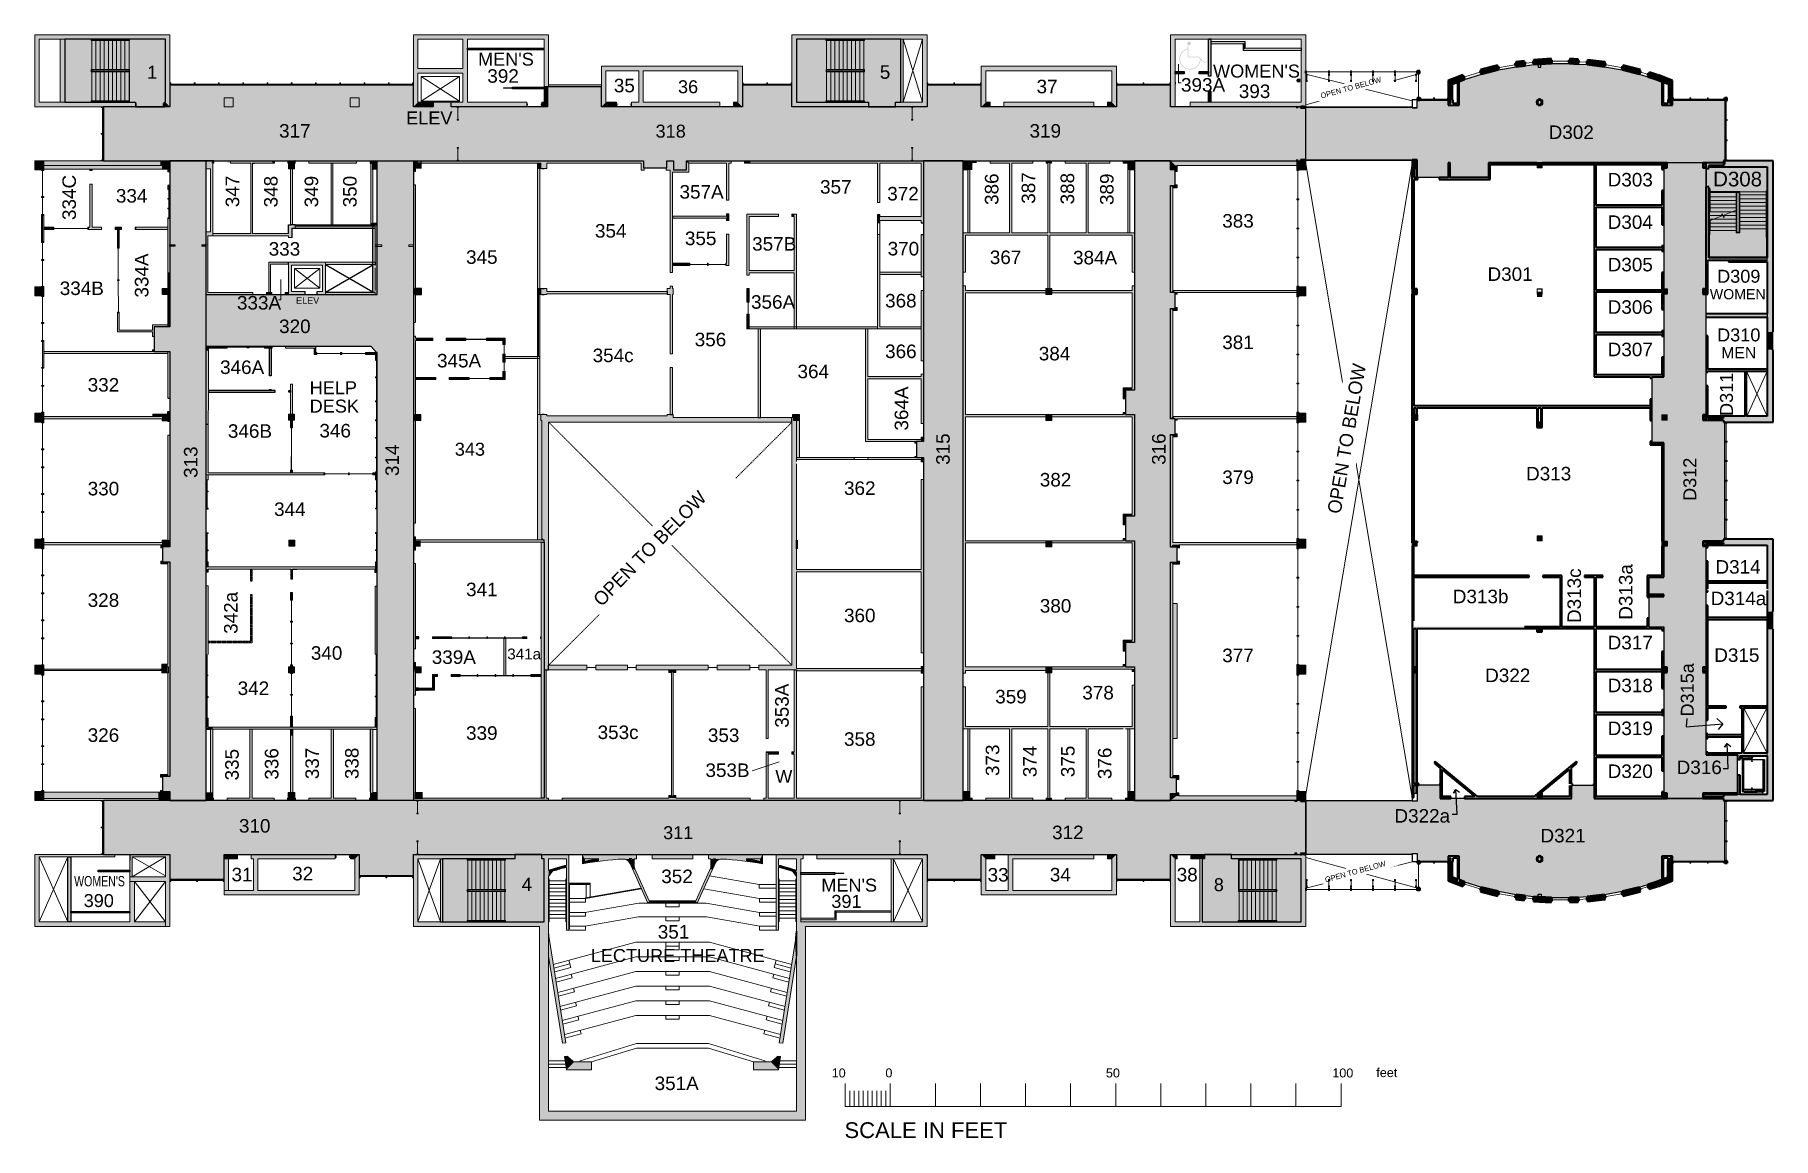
# Model space of a CAD drawing. Extents: x 2 to 4630, y -56 to 2885.
import ezdxf
from ezdxf.enums import TextEntityAlignment as Align

# ---------------------------------------------------------------- set-up
doc = ezdxf.new("R2010")
doc.units = 0
doc.header["$LTSCALE"] = 0.004
doc.header["$MEASUREMENT"] = 0
doc.linetypes.add('HIDDEN', pattern=[0.375, 0.25, -0.125])
doc.layers.get('0').update_dxf_attribs({"linetype": 'CONTINUOUS'})
for name, color, linetype, lineweight in [('bar scale', 1, 'CONTINUOUS', 0), ('S-COLS', 7, 'CONTINUOUS', 9), ('STAIR', 251, 'CONTINUOUS', 9), ('TEXT', 7, 'CONTINUOUS', 0), ('WALL', 7, 'CONTINUOUS', 0), ('WALLS', 7, 'CONTINUOUS', 0)]:
    doc.layers.add(name, color=color, linetype=linetype, lineweight=lineweight)
for name, color, linetype in [('CORRIDOR HATCH', 253, 'CONTINUOUS'), ('EQUIPMENT', 7, 'CONTINUOUS'), ('Room Number', 7, 'CONTINUOUS'), ('SOLID', 7, 'CONTINUOUS')]:
    doc.layers.add(name, color=color, linetype=linetype)
doc.styles.add('style1', font='arial.ttf')
doc.styles.add('style3', font='arial.ttf')
doc.styles.add('swis721blkexbt', font='swissek.ttf')

msp = doc.modelspace()

# ---------------------------------------------------------------- texts
at = {"layer": 'bar scale'}
for s, height, style, p in [('10', 24, 'swis721blkexbt', (2123.6, 106.3)), ('0', 24, 'swis721blkexbt', (2266.6, 106.5)), ('50', 24, 'swis721blkexbt', (2853.7, 106.3)), ('100', 24, 'swis721blkexbt', (3456.5, 106.3)), ('feet', 24, 'swis721blkexbt', (3573.6, 107.3)), ('SCALE IN FEET', 42, 'style1', (2157.6, -55.1))]:
    msp.add_text(s, height=height, dxfattribs=dict(at, style=style)).set_placement(p)
at = {"layer": 'TEXT', "style": 'style1'}
for s, height, p in [("MEN'S", 34.5, (1182.1, 2802.2)), ('1', 34.5, (300.9, 2767.2)), ('392', 36, (1206.7, 2756.6)), ('5', 36, (2251.8, 2767.2)), ('35', 36, (1543.6, 2731.1)), ('36', 34.5, (1714.4, 2728.7)), ('37', 36, (2669.1, 2728.7)), ('393A', 36, (3053.7, 2732.9)), ('393', 36, (3207.6, 2715.9)), ('317', 36, (652.3, 2610.4)), ('ELEV', 34.5, (990.7, 2645.5)), ('318', 34.5, (1654.7, 2610.4)), ('319', 36, (2650.4, 2610.4)), ('334', 36, (217.8, 2437.3)), ('357A', 36, (1718.5, 2447.9)), ('357', 36, (2092.6, 2461.1)), ('372', 36, (2271.5, 2443)), ('383', 36, (3163.5, 2370.6)), ('354', 36, (1493.3, 2344)), ('333', 36, (624.6, 2295.9)), ('355', 36, (1732.8, 2324)), ('357B', 36, (1911.8, 2309.3)), ('370', 36, (2272.6, 2296.5)), ('345', 36, (1150.1, 2274.1)), ('367', 36, (2544.6, 2273.5)), ('384A', 36, (2766.2, 2272.6)), ('334B', 36, (68.3, 2191)), ('333A', 36, (540.1, 2152.4)), ('ELEV', 17.25, (697.5, 2167.8)), ('356A', 36, (1908.8, 2154.5)), ('368', 36, (2265.8, 2157.9)), ('320', 36, (652.3, 2089.7)), ('356', 36, (1758.9, 2054.5)), ('381', 36, (3163.5, 2047)), ('354c', 36, (1487.1, 2012.2)), ('366', 36, (2265.8, 2023)), ('384', 36, (2675, 2016.9)), ('346A', 36, (495.2, 1980.6)), ('345A', 36, (1072.8, 1998.2)), ('364', 36, (2032.6, 1969.4)), ('332', 36, (142.7, 1933.7)), ('HELP', 34.5, (733.7, 1926.7)), ('DESK ', 34.5, (733.7, 1877.8)), ('346B', 36, (516, 1810.6)), ('346', 36, (759.7, 1811.6)), ('343', 34.5, (1120.2, 1762.9)), ('382', 36, (2677.7, 1680.9)), ('379', 36, (3163.5, 1687.5)), ('330', 36, (142.7, 1657.2)), ('362', 36, (2156.4, 1658.5)), ('344', 36, (639, 1602.4)), ('328', 36, (142.7, 1360.2)), ('341', 36, (1150.1, 1388.6)), ('360', 36, (2156.4, 1319.3)), ('380', 36, (2677.7, 1344.9)), ('340', 36, (736.8, 1219.3)), ('339A', 36, (1058.8, 1208.2)), ('341a', 29.02, (1259.7, 1220.1)), ('377', 36, (3163.5, 1212.9)), ('342', 36, (542, 1125.3)), ('359', 36, (2559, 1103)), ('378', 36, (2790.9, 1113.6)), ('326', 36, (142.7, 1000.5)), ('339', 36, (1150.1, 1006)), ('353c', 36, (1500.4, 1008)), ('    353', 36, (1738.1, 1000.1)), ('358', 36, (2156.4, 989.9)), ('W', 34.5, (1973.5, 891.3)), ('310', 36, (545.4, 758.7)), ('311', 34.5, (1674.8, 741.2)), ('312', 36, (2710.5, 741.2)), ('31', 36, (525.7, 628.9)), ('32', 36, (687.2, 631.4)), ('352', 36, (1669.9, 624.1)), ('33', 36, (2538.7, 628.3)), ('34', 36, (2704.4, 628.7)), ('38', 36, (3042.2, 628.7)), ('4', 36, (1298, 602.7)), ("MEN'S", 34.5, (2095.9, 601.5)), ('8', 34.5, (3141, 602.7)), ('390', 34.5, (132, 560.3)), ('351', 36, (1660.5, 476.2)), ('LECTURE THEATRE', 34.5, (1482, 414)), ('351A', 36, (1652.2, 72.7))]:
    msp.add_text(s, height=height, dxfattribs=at).set_placement(p)
msp.add_text("WOMEN'S", height=34.5, dxfattribs=at).set_placement((3139, 2770.5), (3370.4, 2770.5), align=Align.FIT)
for s, p in [('334C', (111.3, 2390.9)), ('347', (546.1, 2425)), ('348', (648.4, 2424.6)), ('349', (756.3, 2424.6)), ('350', (858.7, 2424.6)), ('386', (2567.5, 2431.1)), ('387', (2665.4, 2434.2)), ('388', (2769.1, 2432.5)), ('389', (2874.1, 2430.8)), ('334A', (304.3, 2184.3)), ('364A', (2327.3, 1829.8)), ('315', (2437.8, 1738.5)), ('316', (3012.5, 1738.5)), ('313', (435, 1703.7)), ('314', (971.4, 1708.8)), ('342a', (541.7, 1288.2)), ('353A', (2009.1, 1038.1)), ('335', (544.8, 897.7)), ('336', (650.4, 899.8)), ('337', (758.3, 901)), ('338', (864, 901.2)), ('373', (2569.7, 909.5)), ('374', (2669.3, 906.3)), ('375', (2770.4, 906.3)), ('376', (2868.5, 901.2))]:
    msp.add_text(s, height=36, rotation=90, dxfattribs=at).set_placement(p)
for s, height, p in [('353B', 36, (1904.9, 896.1)), ('391', 34.5, (2203.1, 547.8))]:
    msp.add_text(s, height=height, dxfattribs=at).set_placement(p, align=Align.BOTTOM_RIGHT)
at = {"layer": 'TEXT', "style": 'style1', "width": 0.729618}
msp.add_text("WOMEN'S", height=27.6, dxfattribs=at).set_placement((106.6, 615.5), (241.7, 615.5), align=Align.FIT)
at = {"layer": 'TEXT', "width": 30.614, "attachment_point": 2, "line_spacing_factor": 0.965774, "style": 'style1'}
for s, insert, char_height in [('D302', (4092.6, 2642.8), 36), ('D303', (4249.8, 2516.3), 36), ('D304', (4249.8, 2403.2), 36), ('D305', (4249.8, 2290.1), 36), ('D301', (3929.9, 2264.6), 36), ('D309', (4538.7, 2258.3), 34.5), ('D306', (4249.8, 2177), 36), ('D310', (4538.7, 2102), 34.5), ('D307', (4249.8, 2064), 36), ('D313', (4032.5, 1733.1), 36), ('D313b', (3851.4, 1405.8), 36), ('D317', (4249.8, 1283), 36), ('D315', (4533.6, 1249.6), 36), ('D322', (3923.6, 1195.7), 36), ('D318', (4249.8, 1168.8), 36), ('D319', (4249.8, 1054.5), 36), ('D320', (4249.8, 940.2), 36), ('D321', (4070.9, 768.6), 36)]:
    msp.add_mtext(s, dxfattribs=dict(at, insert=insert, char_height=char_height))
at = {"layer": 'TEXT', "lineweight": 0, "attachment_point": 2, "line_spacing_factor": 0.965774, "style": 'style3'}
for s, insert, char_height, width in [('D308', (4535.6, 2519.5), 39, 30.614), ('WOMEN', (4536, 2206.8), 27, 27.553), ('MEN', (4538.7, 2052.2), 30, 30.614), ('D314', (4536.8, 1484.7), 36, 30.614), ('D314a', (4537.9, 1400.7), 36, 30.614), ('D316', (4433.4, 950.6), 36, 30.614), ('D322a', (3696, 821.3), 36, 30.614)]:
    msp.add_mtext(s, dxfattribs=dict(at, insert=insert, char_height=char_height, width=width))
at = {"layer": 'TEXT', "width": 30.614, "attachment_point": 2, "rotation": 90, "line_spacing_factor": 0.965774, "style": 'style1'}
for s, insert, char_height in [('D311', (4488.7, 1926.3), 34.5), ('D312', (4391.1, 1700), 34.5), ('D313a', (4219.7, 1399.9), 36), ('D315a', (4384.4, 1139.1), 34.5)]:
    msp.add_mtext(s, dxfattribs=dict(at, insert=insert, char_height=char_height))
at = {"layer": 'TEXT', "lineweight": 0, "insert": (4082.6, 1389.9), "char_height": 36, "width": 30.614, "attachment_point": 2, "rotation": 90, "line_spacing_factor": 0.965774, "style": 'style3'}
msp.add_mtext('D313c', dxfattribs=at)

# ---------------------------------------------------------------- blocks, each defined once
blk = doc.blocks.new('AZMND')
for p, q in [((0, 0.5), (0, -0.5)), ((1, 0.5), (0, 0.5)), ((1, -0.5), (1, 0.5)), ((0, -0.5), (1, -0.5))]:
    blk.add_line(p, q)
blk = doc.blocks.new('Railing - 1 1_2_ Handrail_1-1-Third Floor Plan')
at = {"layer": 'STAIR'}
for p, q in [((-38, 324), (-57, 324)), ((-57, 286), (-38, 286)), ((-25, 280), (-25, 280)), ((-19, 267), (-19, 13)), ((-16, 319), (-16, 320)), ((2, 307), (2, 307)), ((15, 289), (15, 289)), ((19, 13), (19, 267)), ((2, 0), (-2, 0))]:
    blk.add_line(p, q, dxfattribs=at)
for points in [[(-16, 320), (-17, 320), (-20, 321), (-22, 321), (-24, 322), (-26, 323), (-28, 323), (-31, 323), (-33, 324), (-35, 324), (-37, 324), (-38, 324)], [(-38, 286), (-37, 286), (-37, 286), (-36, 286), (-35, 286), (-34, 285), (-34, 285), (-33, 285), (-32, 285), (-31, 285), (-31, 284), (-30, 284), (-29, 284), (-29, 283), (-28, 283), (-27, 282), (-27, 282), (-26, 282), (-26, 281), (-25, 281), (-25, 280)], [(-25, 280), (-24, 280), (-24, 279), (-23, 279), (-23, 278), (-22, 278), (-22, 277), (-22, 276), (-21, 276), (-21, 275), (-21, 274), (-20, 274), (-20, 273), (-20, 272), (-20, 271), (-19, 271), (-19, 270), (-19, 269), (-19, 268), (-19, 268), (-19, 267), (-19, 267)], [(2, 307), (2, 308), (0, 309), (-2, 311), (-3, 312), (-5, 314), (-7, 315), (-9, 316), (-11, 317), (-13, 318), (-15, 319), (-16, 319)], [(15, 289), (15, 289), (14, 291), (13, 293), (11, 295), (10, 297), (9, 299), (8, 301), (6, 303), (5, 304), (3, 306), (2, 307)], [(19, 267), (19, 269), (19, 271), (19, 274), (18, 276), (18, 278), (17, 280), (17, 282), (16, 285), (15, 287), (15, 289)]]:
    blk.add_lwpolyline(points, dxfattribs=at)
blk = doc.blocks.new('Railing - 1 1_2_ Handrail_1-2-Third Floor Plan')
at = {"layer": 'STAIR'}
for p, q in [((-38, -286), (-57, -286)), ((-57, -324), (-38, -324)), ((-25, -280), (-25, -280)), ((-19, -13), (-19, -267)), ((-16, -320), (-16, -319)), ((-2, 0), (2, 0)), ((2, -307), (2, -307)), ((15, -289), (15, -289)), ((19, -267), (19, -13))]:
    blk.add_line(p, q, dxfattribs=at)
for points in [[(-25, -280), (-25, -280), (-25, -281), (-26, -281), (-27, -282), (-27, -282), (-28, -283), (-28, -283), (-29, -284), (-30, -284), (-30, -284), (-31, -284), (-32, -285), (-33, -285), (-33, -285), (-34, -285), (-35, -285), (-36, -286), (-36, -286), (-37, -286), (-38, -286), (-38, -286)], [(-38, -324), (-36, -324), (-34, -324), (-31, -323), (-29, -323), (-27, -323), (-25, -322), (-22, -322), (-20, -321), (-18, -320), (-16, -320)], [(-19, -267), (-19, -267), (-19, -268), (-19, -269), (-19, -270), (-19, -270), (-20, -271), (-20, -272), (-20, -273), (-20, -273), (-21, -274), (-21, -275), (-21, -275), (-22, -276), (-22, -277), (-22, -277), (-23, -278), (-23, -279), (-24, -279), (-24, -280), (-25, -280)], [(-16, -319), (-16, -319), (-14, -318), (-12, -317), (-10, -316), (-8, -315), (-6, -314), (-4, -313), (-2, -311), (0, -310), (1, -308), (2, -307)], [(2, -307), (3, -307), (4, -305), (6, -303), (7, -301), (9, -299), (10, -298), (11, -296), (12, -294), (13, -292), (14, -290), (15, -289)], [(15, -289), (15, -287), (16, -285), (17, -283), (17, -281), (18, -279), (18, -276), (19, -274), (19, -272), (19, -270), (19, -267), (19, -267)]]:
    blk.add_lwpolyline(points, dxfattribs=at)
blk = doc.blocks.new('Railing - Railing_1-149-Third Floor Plan')
at = {"layer": 'STAIR'}
for p, q in [((-91732, 103199), (-91732, 103241)), ((-89167, 103241), (-91732, 103241)), ((-89167, 103199), (-91732, 103199)), ((-89167, 103241), (-89167, 103236)), ((-89167, 103204), (-89167, 103199))]:
    blk.add_line(p, q, dxfattribs=at)
at = {"layer": 'STAIR', "rotation": 270}
for name, p in [('Railing - 1 1_2_ Handrail_1-2-Third Floor Plan', (-91720, 103220)), ('Railing - 1 1_2_ Handrail_1-1-Third Floor Plan', (-89179, 103220))]:
    blk.add_blockref(name, p, dxfattribs=at)
blk = doc.blocks.new('Railing - 1 1_2_ Handrail_1-6-Third Floor Plan')
at = {"layer": 'STAIR'}
for p, q in [((-38, 324), (-57, 324)), ((-57, 286), (-38, 286)), ((-25, 280), (-25, 280)), ((-19, 267), (-19, 13)), ((-16, 319), (-16, 320)), ((2, 307), (2, 307)), ((15, 289), (15, 289)), ((19, 14), (19, 267))]:
    blk.add_line(p, q, dxfattribs=at)
for points in [[(-16, 320), (-17, 320), (-20, 321), (-22, 321), (-24, 322), (-26, 323), (-28, 323), (-31, 323), (-33, 324), (-35, 324), (-37, 324), (-38, 324)], [(-38, 286), (-37, 286), (-37, 286), (-36, 286), (-35, 286), (-34, 285), (-34, 285), (-33, 285), (-32, 285), (-31, 285), (-31, 284), (-30, 284), (-29, 284), (-29, 283), (-28, 283), (-27, 282), (-27, 282), (-26, 282), (-26, 281), (-25, 281), (-25, 280)], [(-25, 280), (-24, 280), (-24, 279), (-23, 279), (-23, 278), (-22, 278), (-22, 277), (-22, 276), (-21, 276), (-21, 275), (-21, 274), (-20, 274), (-20, 273), (-20, 272), (-20, 271), (-19, 271), (-19, 270), (-19, 269), (-19, 268), (-19, 268), (-19, 267), (-19, 267)], [(2, 307), (2, 308), (0, 309), (-2, 311), (-3, 312), (-5, 314), (-7, 315), (-9, 316), (-11, 317), (-13, 318), (-15, 319), (-16, 319)], [(15, 289), (15, 289), (14, 291), (13, 293), (11, 295), (10, 297), (9, 299), (8, 301), (6, 303), (5, 304), (3, 306), (2, 307)], [(19, 267), (19, 269), (19, 271), (19, 274), (18, 276), (18, 278), (17, 280), (17, 282), (16, 285), (15, 287), (15, 289)]]:
    blk.add_lwpolyline(points, dxfattribs=at)
blk = doc.blocks.new('Railing - Railing_1-127-Third Floor Plan')
at = {"layer": 'STAIR'}
for p, q in [((-89322, 99359), (-89976, 99359)), ((-89322, 99367), (-89322, 99359))]:
    blk.add_line(p, q, dxfattribs=at)
at = {"layer": 'STAIR', "extrusion": (0, 0, -1), "zscale": -1, "rotation": 90}
blk.add_blockref('Railing - 1 1_2_ Handrail_1-6-Third Floor Plan', (89335, 99380), dxfattribs=at)
blk = doc.blocks.new('Railing - Railing_1-99-Third Floor Plan')
at = {"layer": 'STAIR'}
for p, q in [((-91957, 101423), (-91957, 99323)), ((-89173, 101423), (-91957, 101423)), ((-91915, 101381), (-91915, 99323)), ((-89215, 101381), (-91915, 101381)), ((-91915, 101347), (-91895, 101347)), ((-91895, 101222), (-91915, 101222)), ((-91915, 101177), (-91872, 101177)), ((-91895, 101347), (-91895, 101222)), ((-91895, 101222), (-91895, 101219)), ((-91895, 101219), (-91872, 101219)), ((-91872, 101219), (-90722, 101219)), ((-91872, 101177), (-90705, 101177)), ((-90705, 101177), (-90722, 101219)), ((-90722, 101219), (-89322, 101219)), ((-90705, 101177), (-89322, 101177)), ((-89322, 101219), (-89215, 101219)), ((-89322, 101177), (-89173, 101177)), ((-89215, 101219), (-89215, 101381)), ((-89173, 101177), (-89173, 101423)), ((-91915, 99323), (-91957, 99323))]:
    blk.add_line(p, q, dxfattribs=at)
blk = doc.blocks.new('Railing - 1 1_2_ Handrail_1-7-Third Floor Plan')
at = {"layer": 'STAIR'}
for p, q in [((-57, -286), (-57, -324)), ((-38, -286), (-57, -286)), ((-57, -324), (-38, -324)), ((-25, -280), (-25, -280)), ((19, 0), (-19, 0)), ((-19, 0), (-19, -67)), ((-19, -109), (-19, -267)), ((-16, -320), (-16, -319)), ((2, -307), (2, -307)), ((15, -289), (15, -289)), ((19, -67), (19, 0)), ((19, -267), (19, -109))]:
    blk.add_line(p, q, dxfattribs=at)
for points in [[(-25, -280), (-25, -280), (-25, -281), (-26, -281), (-27, -282), (-27, -282), (-28, -283), (-28, -283), (-29, -284), (-30, -284), (-30, -284), (-31, -284), (-32, -285), (-33, -285), (-33, -285), (-34, -285), (-35, -285), (-36, -286), (-36, -286), (-37, -286), (-38, -286), (-38, -286)], [(-38, -324), (-36, -324), (-34, -324), (-31, -323), (-29, -323), (-27, -323), (-25, -322), (-22, -322), (-20, -321), (-18, -320), (-16, -320)], [(-19, -267), (-19, -267), (-19, -268), (-19, -269), (-19, -270), (-19, -270), (-20, -271), (-20, -272), (-20, -273), (-20, -273), (-21, -274), (-21, -275), (-21, -275), (-22, -276), (-22, -277), (-22, -277), (-23, -278), (-23, -279), (-24, -279), (-24, -280), (-25, -280)], [(-16, -319), (-16, -319), (-14, -318), (-12, -317), (-10, -316), (-8, -315), (-6, -314), (-4, -313), (-2, -311), (0, -310), (1, -308), (2, -307)], [(2, -307), (3, -307), (4, -305), (6, -303), (7, -301), (9, -299), (10, -298), (11, -296), (12, -294), (13, -292), (14, -290), (15, -289)], [(15, -289), (15, -287), (16, -285), (17, -283), (17, -281), (18, -279), (18, -276), (19, -274), (19, -272), (19, -270), (19, -267), (19, -267)]]:
    blk.add_lwpolyline(points, dxfattribs=at)
blk = doc.blocks.new('Railing - Railing_1-104-Third Floor Plan')
at = {"layer": 'STAIR'}
for p, q in [((-91861, 99404), (-91861, 99409)), ((-90597, 99409), (-91861, 99409)), ((-91861, 99367), (-91861, 99371)), ((-90692, 99367), (-91861, 99367)), ((-89982, 99373), (-89996, 99409)), ((-89321, 99409), (-89996, 99409)), ((-89979, 99367), (-89982, 99373)), ((-89321, 99367), (-89979, 99367))]:
    blk.add_line(p, q, dxfattribs=at)
at = {"layer": 'STAIR', "extrusion": (0, 0, -1), "zscale": -1, "rotation": 90}
blk.add_blockref('Railing - 1 1_2_ Handrail_1-7-Third Floor Plan', (91848, 99388), dxfattribs=at)
blk = doc.blocks.new('Column - Architectural - Gypsum Fire Rating Wrap - 16mm Type X Gypsum - 350x350_1-95-Third Floor Plan')
at = {"layer": 'S-COLS'}
for p, q in [((-175, 175), (175, 175)), ((-175, -175), (-175, 175)), ((-175, 159), (175, 159)), ((-159, -159), (-159, 159)), ((159, 159), (159, -159)), ((175, 175), (175, -175)), ((175, -159), (-175, -159)), ((175, -175), (-175, -175))]:
    blk.add_line(p, q, dxfattribs=at)
blk = doc.blocks.new('Column - Architectural - Gypsum Fire Rating Wrap - 16mm Type X Gypsum - 350x350_1-94-Third Floor Plan')
at = {"layer": 'S-COLS'}
for p, q in [((-175, 175), (175, 175)), ((-175, -175), (-175, 175)), ((-175, 159), (175, 159)), ((-159, -159), (-159, 159)), ((159, 159), (159, -159)), ((175, 175), (175, -175)), ((175, -159), (-175, -159)), ((175, -175), (-175, -175))]:
    blk.add_line(p, q, dxfattribs=at)
blk = doc.blocks.new('Column - Architectural - Gypsum Fire Rating Wrap - 16mm Type X Gypsum - 350x350_1-93-Third Floor Plan')
at = {"layer": 'S-COLS'}
for p, q in [((-175, 175), (175, 175)), ((-175, -175), (-175, 175)), ((-175, 159), (175, 159)), ((-159, -159), (-159, 159)), ((159, 159), (159, -159)), ((175, 175), (175, -175)), ((175, -159), (-175, -159)), ((175, -175), (-175, -175))]:
    blk.add_line(p, q, dxfattribs=at)
blk = doc.blocks.new('Column - Architectural - Gypsum Fire Rating Wrap - 16mm Type X Gypsum - 350x350_1-92-Third Floor Plan')
at = {"layer": 'S-COLS'}
for p, q in [((-175, 175), (175, 175)), ((-175, -175), (-175, 175)), ((-175, 159), (175, 159)), ((-159, -159), (-159, 159)), ((159, 159), (159, -159)), ((175, 175), (175, -175)), ((175, -159), (-175, -159)), ((175, -175), (-175, -175))]:
    blk.add_line(p, q, dxfattribs=at)
blk = doc.blocks.new('Column - Architectural - Gypsum Fire Rating Wrap - 16mm Type X Gypsum - 350x350_1-91-Third Floor Plan')
at = {"layer": 'S-COLS'}
for p, q in [((-175, 175), (175, 175)), ((-175, -175), (-175, 175)), ((-175, 159), (175, 159)), ((-159, -159), (-159, 159)), ((159, 159), (159, -159)), ((175, 175), (175, -175)), ((175, -159), (-175, -159)), ((175, -175), (-175, -175))]:
    blk.add_line(p, q, dxfattribs=at)
blk = doc.blocks.new('Column - Architectural - Gypsum Fire Rating Wrap - 16mm Type X Gypsum - 350x350_1-90-Third Floor Plan')
at = {"layer": 'S-COLS'}
for p, q in [((-175, -144), (-175, 175)), ((-175, 175), (175, 175)), ((-175, 159), (175, 159)), ((-159, -159), (-159, 159)), ((159, 159), (159, -159)), ((175, 175), (175, -175)), ((175, -159), (-163, -159)), ((175, -175), (-150, -175))]:
    blk.add_line(p, q, dxfattribs=at)
blk = doc.blocks.new('Column - Architectural - Gypsum Fire Rating Wrap - 16mm Type X Gypsum - 350x350_1-89-Third Floor Plan')
at = {"layer": 'S-COLS'}
for p, q in [((-175, 175), (175, 175)), ((-175, -175), (-175, 175)), ((-175, 159), (175, 159)), ((-159, -159), (-159, 159)), ((159, 159), (159, -159)), ((175, 175), (175, -175)), ((175, -159), (-175, -159)), ((175, -175), (-175, -175))]:
    blk.add_line(p, q, dxfattribs=at)
blk = doc.blocks.new('Column - Architectural - Gypsum Fire Rating Wrap - 16mm Type X Gypsum - 350x350_1-88-Third Floor Plan')
at = {"layer": 'S-COLS'}
for p, q in [((-175, 175), (175, 175)), ((-175, -175), (-175, 175)), ((-175, 159), (175, 159)), ((-159, -159), (-159, 159)), ((159, 159), (159, -159)), ((175, 175), (175, -175)), ((175, -159), (-175, -159)), ((175, -175), (-175, -175))]:
    blk.add_line(p, q, dxfattribs=at)
blk = doc.blocks.new('Column - Architectural - Gypsum Fire Rating Wrap - 16mm Type X Gypsum - 350x350_1-87-Third Floor Plan')
at = {"layer": 'S-COLS'}
for p, q in [((-175, 175), (175, 175)), ((-175, -175), (-175, 175)), ((-175, 159), (175, 159)), ((-159, -159), (-159, 159)), ((159, 159), (159, -159)), ((175, 175), (175, -175)), ((175, -159), (-175, -159)), ((175, -175), (-175, -175))]:
    blk.add_line(p, q, dxfattribs=at)
blk = doc.blocks.new('Column - Architectural - Gypsum Fire Rating Wrap - 16mm Type X Gypsum - 350x500_1-86-Third Floor Plan')
at = {"layer": 'S-COLS'}
for p, q in [((-275, 175), (275, 175)), ((-275, -175), (-275, 175)), ((-275, 159), (275, 159)), ((-259, -159), (-259, 159)), ((259, 159), (259, -159)), ((275, 175), (275, -175)), ((275, -159), (-275, -159)), ((275, -175), (-275, -175))]:
    blk.add_line(p, q, dxfattribs=at)
blk = doc.blocks.new('Column - Architectural - Gypsum Fire Rating Wrap - 16mm Type X Gypsum - 350x350_1-85-Third Floor Plan')
at = {"layer": 'S-COLS'}
for p, q in [((-175, 175), (175, 175)), ((-175, -175), (-175, 175)), ((-175, 159), (175, 159)), ((-159, -159), (-159, 159)), ((159, 159), (159, -159)), ((175, 175), (175, -175)), ((175, -159), (-175, -159)), ((175, -175), (-175, -175))]:
    blk.add_line(p, q, dxfattribs=at)
blk = doc.blocks.new('Column - Architectural - Gypsum Fire Rating Wrap - 16mm Type X Gypsum - 350x350_1-84-Third Floor Plan')
at = {"layer": 'S-COLS'}
for p, q in [((-175, 175), (175, 175)), ((-175, -175), (-175, 175)), ((-175, 159), (175, 159)), ((-159, -159), (-159, 159)), ((159, 159), (159, -159)), ((175, 175), (175, -175)), ((175, -159), (-175, -159)), ((175, -175), (-175, -175))]:
    blk.add_line(p, q, dxfattribs=at)
blk = doc.blocks.new('Column - Architectural - Gypsum Fire Rating Wrap - 16mm Type X Gypsum - 350x350_1-75-Third Floor Plan')
at = {"layer": 'S-COLS'}
for p, q in [((-175, 175), (175, 175)), ((-175, -175), (-175, 175)), ((-175, 159), (175, 159)), ((-159, -159), (-159, 159)), ((159, 159), (159, -159)), ((175, 175), (175, -175)), ((175, -159), (-175, -159)), ((175, -175), (-175, -175))]:
    blk.add_line(p, q, dxfattribs=at)
blk = doc.blocks.new('Column - Architectural - Gypsum Fire Rating Wrap - 16mm Type X Gypsum - 350x350_1-74-Third Floor Plan')
at = {"layer": 'S-COLS'}
for p, q in [((-175, 175), (175, 175)), ((-175, -175), (-175, 175)), ((-175, 159), (175, 159)), ((-159, -159), (-159, 159)), ((159, 159), (159, -159)), ((175, 175), (175, -175)), ((175, -159), (-175, -159)), ((175, -175), (-175, -175))]:
    blk.add_line(p, q, dxfattribs=at)
blk = doc.blocks.new('Column - Architectural - Gypsum Fire Rating Wrap - 16mm Type X Gypsum - 350x350_1-73-Third Floor Plan')
at = {"layer": 'S-COLS'}
for p, q in [((-175, 175), (175, 175)), ((-175, -175), (-175, 175)), ((-175, 159), (175, 159)), ((-159, -159), (-159, 159)), ((159, 159), (159, -159)), ((175, 175), (175, -175)), ((175, -159), (-175, -159)), ((175, -175), (-175, -175))]:
    blk.add_line(p, q, dxfattribs=at)
blk = doc.blocks.new('Column - Architectural - Gypsum Fire Rating Wrap - 16mm Type X Gypsum - 350x350_1-72-Third Floor Plan')
at = {"layer": 'S-COLS'}
for p, q in [((-175, 175), (175, 175)), ((-175, -175), (-175, 175)), ((-175, 159), (175, 159)), ((-159, -159), (-159, 159)), ((159, 159), (159, -159)), ((175, 175), (175, -175)), ((175, -159), (-175, -159)), ((175, -175), (-175, -175))]:
    blk.add_line(p, q, dxfattribs=at)
blk = doc.blocks.new('Column - Architectural - Gypsum Fire Rating Wrap - 16mm Type X Gypsum - 350x350_1-60-Third Floor Plan')
at = {"layer": 'S-COLS'}
for p, q in [((-175, 175), (175, 175)), ((-175, -175), (-175, 175)), ((-175, 159), (175, 159)), ((-159, -159), (-159, 159)), ((159, 159), (159, -159)), ((175, 175), (175, -175)), ((175, -159), (-175, -159)), ((175, -175), (-175, -175))]:
    blk.add_line(p, q, dxfattribs=at)
blk = doc.blocks.new('Column - Architectural - Gypsum Fire Rating Wrap - 16mm Type X Gypsum - 350x500_1-35-Third Floor Plan')
at = {"layer": 'S-COLS'}
for p, q in [((-275, 175), (-275, -175)), ((275, 175), (-275, 175)), ((275, 159), (-275, 159)), ((-259, 159), (-259, -159)), ((259, -159), (259, 159)), ((275, -175), (275, 175)), ((-275, -159), (275, -159)), ((-275, -175), (275, -175))]:
    blk.add_line(p, q, dxfattribs=at)
blk = doc.blocks.new('Column - Architectural - Gypsum Fire Rating Wrap - 16mm Type X Gypsum - 350x500_1-134-Third Floor Plan')
at = {"layer": 'S-COLS'}
for p, q in [((-275, 175), (-275, -175)), ((275, 175), (-275, 175)), ((275, 159), (-275, 159)), ((-259, 159), (-259, -159)), ((259, -159), (259, 159)), ((275, -175), (275, 175)), ((-275, -159), (275, -159)), ((-275, -175), (275, -175))]:
    blk.add_line(p, q, dxfattribs=at)
blk = doc.blocks.new('Column - Architectural - Gypsum Fire Rating Wrap - 16mm Type X Gypsum - 350x500_1-137-Third Floor Plan')
at = {"layer": 'S-COLS'}
for p, q in [((-275, 175), (275, 175)), ((-275, -175), (-275, 175)), ((-275, 159), (275, 159)), ((-259, -159), (-259, 159)), ((259, 159), (259, -159)), ((275, 175), (275, -175)), ((275, -159), (-275, -159)), ((275, -175), (-275, -175))]:
    blk.add_line(p, q, dxfattribs=at)
blk = doc.blocks.new('Elevator Cab Plan - Elevator Cab Plan_1-12-Third Floor Plan')
at = {"layer": 'EQUIPMENT'}
for p, q in [((-681, 531), (-681, 563)), ((-681, 563), (378, 563)), ((378, 531), (-681, 531)), ((-681, 491), (-681, 523)), ((-681, 523), (378, 523)), ((378, 491), (-681, 491)), ((-678, 529), (-678, 564)), ((-678, 564), (1492, 564)), ((1492, 529), (-678, 529)), ((-678, 489), (-678, 524)), ((-678, 524), (1492, 524)), ((1492, 489), (-678, 489)), ((-672, 451), (1360, 451)), ((-672, -844), (-672, 451)), ((378, 563), (378, 531)), ((378, 523), (378, 491)), ((1360, 451), (1360, -844)), ((1508, 435), (1425, 435)), ((1425, 435), (1425, -60)), ((1508, 379), (1428, 379)), ((1428, 379), (1428, -61)), ((1440, 132), (1540, 132)), ((1440, 59), (1440, 132)), ((1440, 59), (1563, 59)), ((1440, -683), (1440, 59)), ((1540, 59), (1440, 59)), ((1460, 289), (1540, 289)), ((1460, 132), (1460, 289)), ((1540, 132), (1460, 132)), ((1540, 289), (1475, 289)), ((1540, 334), (1477, 334)), ((1485, 379), (1540, 379)), ((1492, 564), (1492, 529)), ((1492, 524), (1492, 489)), ((1492, 440), (1572, 440)), ((1492, 435), (1492, 440)), ((1572, 435), (1492, 435)), ((1508, 451), (1521, 451)), ((1508, 379), (1508, 451)), ((1521, 379), (1508, 379)), ((1521, 451), (1521, 379)), ((1540, 379), (1540, 334)), ((1540, 334), (1540, 289)), ((1540, 289), (1540, 132)), ((1540, 132), (1540, 59)), ((1563, 59), (1563, -683)), ((1572, 440), (1572, 435)), ((-809, -360), (-809, -233)), ((-809, -233), (-801, -233)), ((-801, -360), (-809, -360)), ((-796, -238), (-796, -287)), ((-796, -306), (-796, -355)), ((-791, -292), (-770, -292)), ((-770, -301), (-791, -301)), ((-770, -292), (-770, -289)), ((-770, -289), (-720, -289)), ((-770, -304), (-770, -301)), ((-720, -304), (-770, -304)), ((-720, -289), (-720, -304)), ((378, -872), (-681, -872)), ((-681, -872), (-681, -904)), ((-681, -904), (378, -904)), ((378, -912), (-681, -912)), ((-681, -912), (-681, -944)), ((-681, -944), (378, -944)), ((1492, -870), (-678, -870)), ((-678, -870), (-678, -905)), ((-678, -905), (1492, -905)), ((1492, -910), (-678, -910)), ((-678, -910), (-678, -945)), ((-678, -945), (1492, -945)), ((1360, -844), (-672, -844)), ((378, -904), (378, -872)), ((378, -944), (378, -912)), ((1425, -60), (1428, -60)), ((1428, -61), (1448, -61)), ((1440, -683), (1550, -683)), ((1440, -723), (1440, -683)), ((1563, -683), (1440, -683)), ((1550, -723), (1440, -723)), ((1498, -305), (1448, -305)), ((1448, -305), (1448, -315)), ((1448, -315), (1498, -315)), ((1498, -275), (1458, -275)), ((1458, -275), (1458, -285)), ((1458, -285), (1498, -285)), ((1458, -355), (1458, -345)), ((1458, -345), (1498, -345)), ((1498, -355), (1458, -355)), ((1460, -644), (1460, -844)), ((1540, -644), (1460, -644)), ((1460, -844), (1540, -844)), ((1492, -905), (1492, -870)), ((1492, -945), (1492, -910)), ((1540, -844), (1540, -644)), ((1550, -683), (1550, -723))]:
    blk.add_line(p, q, dxfattribs=at)
for centre in [(-563, -289), (1257, -289)]:
    blk.add_circle(centre, 22.3, dxfattribs=at)
for centre, start, end in [((-801, -238), 0, 90), ((-801, -355), 270, 0), ((-791, -287), 180, 270), ((-791, -306), 90, 180)]:
    blk.add_arc(centre, 4.73, start, end, dxfattribs=at)
blk.add_ellipse((1440, -331), major_axis=(0, 270), ratio=0.2222222, start_param=3.1415927, end_param=6.2831853, dxfattribs=at)
blk.add_open_spline([(1460, 289), (1478, 327), (1488, 371), (1485, 379)], degree=3, dxfattribs=at)
blk = doc.blocks.new('A$C0491718D')
at = {"layer": 'SOLID'}
blk.add_hatch(color=256, dxfattribs=at).paths.add_polyline_path([(0, 0), (-6, 0), (-6, 6), (0, 6)])
at = {"layer": 'WALLS'}
for points in [[(-6, 167.3), (0, 167.3), (0, 164.8), (-6, 164.8)], [(-6, 114.3), (0, 114.3), (0, 111.8), (-6, 111.8)], [(-6, 60), (0, 60), (0, 57.5), (-6, 57.5)], [(-145.6, 0), (-145.6, 6), (-143, 6), (-143, 0)], [(-99.8, 0), (-99.8, 6), (-97.2, 6), (-97.2, 0)], [(-52.8, 0), (-52.8, 6), (-50.3, 6), (-50.3, 0)], [(-8.5, 0), (-8.5, 6), (-6, 6), (-6, 0)], [(-6, 8.5), (0, 8.5), (0, 6), (-6, 6)]]:
    blk.add_hatch(color=256, dxfattribs=at).paths.add_polyline_path(points)
for p, q in [((-3, 164.8), (-3, 114.3)), ((-3, 111.8), (-3, 60)), ((-3, 57.5), (-3, 8.5)), ((-143, 3), (-99.8, 3)), ((-97.2, 3), (-52.8, 3)), ((-50.3, 3), (-8.5, 3))]:
    blk.add_line(p, q, dxfattribs=at)
at = {"layer": 'WALLS', "lineweight": 35}
for p, q in [((-145.6, 6), (-145.6, 0)), ((-145.3, 4.5), (-145.6, 4.5)), ((-6, 0), (-6, 6)), ((-6, 6), (0, 6)), ((-6, 6), (0, 6)), ((0, 0), (-6, 0)), ((0, 6), (0, 0))]:
    blk.add_line(p, q, dxfattribs=at)
at = {"layer": 'WALLS'}
for points in [[(0, 167.3), (-6, 167.3), (-6, 164.8), (0, 164.8)], [(0, 114.3), (-6, 114.3), (-6, 111.8), (0, 111.8)], [(0, 60), (-6, 60), (-6, 57.5), (0, 57.5)], [(-145.6, 6), (-145.6, 0), (-143, 0), (-143, 6)], [(-99.8, 6), (-99.8, 0), (-97.2, 0), (-97.2, 6)], [(-52.8, 6), (-52.8, 0), (-50.3, 0), (-50.3, 6)], [(-8.5, 6), (-8.5, 0), (-6, 0), (-6, 6)], [(0, 8.5), (-6, 8.5), (-6, 6), (0, 6)]]:
    blk.add_lwpolyline(points, close=True, dxfattribs=at)
blk = doc.blocks.new('Ladder- Elevator Pit - Type 1_1-21-Main Floor Plan')
at = {"layer": 'EQUIPMENT'}
for p, q in [((-200, 242), (-200, 292)), ((-110, 292), (-200, 292)), ((-110, 242), (-200, 242)), ((-110, 102), (-175, 102)), ((-175, 92), (-175, 102)), ((-110, 292), (-110, 242)), ((-100, 292), (-110, 292)), ((-110, 242), (-110, 102)), ((-110, 242), (-100, 242)), ((-100, 242), (-100, 292)), ((350, 277), (-100, 277)), ((-100, 257), (350, 257)), ((-100, 242), (-100, 92)), ((360, 292), (350, 292)), ((350, 292), (350, 242)), ((350, 242), (350, 92)), ((350, 242), (360, 242)), ((360, 242), (360, 292)), ((360, 292), (450, 292)), ((360, 242), (360, 102)), ((360, 242), (450, 242)), ((360, 102), (425, 102)), ((425, 102), (425, 92)), ((450, 292), (450, 242))]:
    blk.add_line(p, q, dxfattribs=at)

# ---------------------------------------------------------------- hatches: boundary and pattern name
at = {"layer": 'CORRIDOR HATCH'}
h = msp.add_hatch(color=256, dxfattribs=at)
h.dxf.hatch_style = 1
h.paths.add_polyline_path([(3115.8, 700.5), (3115.8, 688.5), (3109.8, 688.5), (3109.8, 520.5), (3373.8, 520.5), (3373.8, 688.5), (3187.8, 688.5), (3187.8, 700.5)])
h.paths.add_polyline_path([(1087.8, 688.5), (1087.8, 520.5), (1357.8, 520.5), (1357.8, 688.5), (1351.8, 688.5), (1351.8, 700.5), (1279.8, 700.5), (1279.8, 688.5)])
h.paths.add_polyline_path([(2029.8, 2872.5), (2029.8, 2704.5), (2221.8, 2704.5), (2221.8, 2692.5), (2293.8, 2692.5), (2293.8, 2704.5), (2307.5, 2704.5), (2307.5, 2872.5)])
h.paths.add_polyline_path([(4459, 2532.9), (4459, 2527.7), (4451.8, 2527.7), (4451.8, 2479.4), (4459, 2479.4), (4459, 2289.8), (4614.7, 2289.8), (4614.7, 2532.9)])
h.paths.add_polyline_path([(4347.8, 2543.4), (4347.8, 2529.6), (4338.9, 2529.6), (4338.9, 2525.3), (4338.9, 2207.4), (4347.8, 2207.4), (4347.8, 2193.6), (4338.9, 2193.6), (4338.9, 1973.2), (4307.4, 1973.2), (4307.4, 1797.1), (4338.9, 1797.1), (4338.9, 1535.4), (4347.8, 1535.4), (4347.8, 1521.6), (4338.9, 1521.6), (4338.9, 1439.2), (4299.5, 1439.2), (4299.5, 1392.9), (4338.9, 1392.9), (4338.9, 1388), (4299.5, 1388), (4299.5, 1307.3), (4338.9, 1307.3), (4338.9, 1199.4), (4347.8, 1199.4), (4347.8, 1185.6), (4338.9, 1185.6), (4338.9, 863.4), (4347.8, 863.4), (4347.8, 849.6), (4442.9, 849.6), (4442.9, 863.4), (4535.1, 863.4), (4535.1, 965.8), (4451.8, 965.8), (4451.8, 1185.6), (4442.9, 1185.6), (4442.9, 1199.4), (4451.8, 1199.4), (4451.8, 1521.6), (4442.9, 1521.6), (4442.9, 1535.4), (4451.8, 1535.4), (4498, 1535.4), (4498, 1540.7), (4501.9, 1540.7), (4501.9, 1852.3), (4498, 1852.3), (4498, 1857.6), (4442.9, 1857.6), (4442.9, 1871.4), (4451.8, 1871.4), (4451.8, 2193.6), (4442.9, 2193.6), (4442.9, 2207.4), (4451.8, 2207.4), (4451.8, 2529.6), (4442.9, 2529.6), (4442.9, 2543.4)])
h.paths.add_polyline_path([(3385.8, 701.6), (3669, 701.6), (3669, 702.8), (3682.8, 702.8), (3682.8, 681.2), (3683.6, 683), (3692.1, 683), (3765, 683), (3765, 695.8), (3794, 695.8), (3794, 633.3), (3808.5, 627.8), (3854.1, 613.6), (3899.4, 602.5), (3946.4, 593.9), (3969.6, 591), (3993.3, 588.2), (4004.8, 587.5), (4004.8, 594.8), (4012.2, 594.8), (4012.2, 587), (4039.9, 585.4), (4087.7, 585.4), (4111, 586.8), (4134.8, 588.2), (4181.2, 593.9), (4228.2, 602.5), (4273.5, 613.6), (4296.3, 620.7), (4318.6, 627.6), (4333.6, 633.3), (4333.6, 695.8), (4362.5, 695.8), (4362.5, 683), (4501.9, 683), (4501.9, 844.3), (4498.1, 844.3), (4498.1, 849.6), (4442.9, 849.6), (4347.8, 849.6), (4154.1, 849.6), (4154.1, 883.9), (4093.1, 883.9), (4093.1, 849.6), (3744.1, 849.6), (3744.1, 885), (3682.8, 885), (3682.8, 864.3), (3682.8, 842.2), (3669, 842.2), (3669, 843), (3385.8, 843)])
h.paths.add_polyline_path([(3385.8, 2691.4), (3669, 2691.4), (3669, 2690.2), (3682.8, 2690.2), (3682.8, 2711.8), (3683.6, 2710), (3692.1, 2710), (3765, 2710), (3765, 2697.3), (3794, 2697.3), (3794, 2759.7), (3808.5, 2765.2), (3854.1, 2779.4), (3899.4, 2790.6), (3946.4, 2799.1), (3969.6, 2802), (3993.3, 2804.8), (4005, 2805.5), (4005, 2798.5), (4011.8, 2798.5), (4011.8, 2805.9), (4039.9, 2807.6), (4087.7, 2807.6), (4111.1, 2806.2), (4134.8, 2804.8), (4181.2, 2799.1), (4228.2, 2790.6), (4273.5, 2779.4), (4296.2, 2772.4), (4318.6, 2765.4), (4333.6, 2759.7), (4333.6, 2697.3), (4362.5, 2697.3), (4362.5, 2710), (4501.9, 2710), (4501.9, 2549.1), (4501.9, 2548.7), (4498.1, 2548.7), (4498.1, 2543.4), (4442.9, 2543.4), (4347.8, 2543.4), (3872.3, 2543.4), (3872.3, 2504), (3769.9, 2504), (3769.9, 2543.4), (3765, 2543.4), (3765, 2504), (3682.8, 2504), (3682.8, 2550.8), (3669, 2550.8), (3669, 2550), (3385.8, 2550)])
h.paths.add_polyline_path([(2929.8, 2548.5), (2929.8, 1937.5), (2905.8, 1937.5), (2905.8, 1872.5), (2929.8, 1872.5), (2929.8, 1601.5), (2905.8, 1601.5), (2905.8, 1536.5), (2929.8, 1536.5), (2929.8, 1265.5), (2905.8, 1265.5), (2905.8, 1200.5), (2929.8, 1200.5), (2929.8, 844.5), (3025.8, 844.5), (3025.8, 862.5), (3041.8, 862.5), (3041.8, 904.5), (3025.8, 904.5), (3025.8, 1479.5), (3043.8, 1479.5), (3043.8, 1519.5), (3025.8, 1519.5), (3025.8, 1819.5), (3037.8, 1819.5), (3037.8, 1861.5), (3025.8, 1861.5), (3025.8, 2155.5), (3037.8, 2155.5), (3037.8, 2197.5), (3025.8, 2197.5), (3025.8, 2482.5), (3037.8, 2482.5), (3037.8, 2524.5), (3025.8, 2524.5), (3025.8, 2548.5)])
h.paths.add_polyline_path([(2367.8, 2548.5), (2367.8, 1800.5), (2349.8, 1800.5), (2349.8, 1758.5), (2367.8, 1758.5), (2367.8, 844.5), (2473.8, 844.5), (2473.8, 2548.5)])
h.paths.add_polyline_path([(1009.8, 2548.5), (1009.8, 844.5), (913.8, 844.5), (913.8, 2037.9), (911.4, 2037.9), (897.2, 2054.2), (750.5, 2054.2), (457.8, 2054.2), (457.8, 2192.5), (913.8, 2192.5), (913.8, 2548.5)])
h.paths.add_polyline_path([(361.8, 2548.5), (361.8, 2106.5), (319.8, 2106.5), (319.8, 2040.5), (361.8, 2040.5), (361.8, 1520.5), (342.3, 1520.5), (342.3, 1479.7), (361.8, 1479.7), (361.8, 908.5), (341.8, 908.5), (341.8, 868.5), (361.8, 868.5), (361.8, 844.5), (457.8, 844.5), (457.8, 1064), (457.8, 1233), (457.8, 2054.2), (457.8, 2192.5), (457.8, 2548.5)])
h.paths.add_polyline_path([(184.8, 844.5), (184.8, 700.5), (255, 700.5), (361.8, 700.5), (361.8, 634.5), (505.8, 634.5), (505.8, 700.5), (865.8, 700.5), (865.8, 644.5), (1009.8, 644.5), (1009.8, 700.5), (2377.8, 700.5), (2377.8, 634.5), (2521.8, 634.5), (2521.8, 700.5), (2881.8, 700.5), (2881.8, 634.5), (3025.8, 634.5), (3025.8, 700.5), (3385.8, 700.5), (3385.8, 844.5), (3025.8, 844.5), (2929.8, 844.5), (2473.8, 844.5), (2367.8, 844.5), (1009.8, 844.5), (913.8, 844.5), (457.8, 844.5), (361.8, 844.5)])
h.paths.add_polyline_path([(81.8, 2872.5), (81.8, 2704.5), (269.8, 2704.5), (269.8, 2692.5), (346.8, 2692.5), (346.8, 2704.5), (349.8, 2704.5), (349.8, 2872.5)])
h.paths.add_polyline_path([(184.8, 2692.5), (184.8, 2548.5), (361.8, 2548.5), (457.8, 2548.5), (913.8, 2548.5), (1009.8, 2548.5), (1622.6, 2548.5), (1622.6, 2529.5), (1684.8, 2529.5), (1684.8, 2548.5), (1702.8, 2548.5), (1702.8, 2524.5), (1736.8, 2524.5), (1736.8, 2548.5), (2367.8, 2548.5), (2473.8, 2548.5), (2929.8, 2548.5), (3025.8, 2548.5), (3361.8, 2548.5), (3385.8, 2548.5), (3385.8, 2692.5), (3025.8, 2692.5), (3025.8, 2750), (2881.8, 2750), (2881.8, 2692.5), (2521.8, 2692.5), (2521.8, 2750), (2377.8, 2750), (2377.8, 2692.5), (2017.8, 2692.5), (2017.8, 2750), (1885.8, 2750), (1885.8, 2692.5), (1510.5, 2692.5), (1510.5, 2745.3), (1366.5, 2745.3), (1366.5, 2692.5), (1110.5, 2692.5), (1110.5, 2704.5), (1062.5, 2704.5), (1062.5, 2692.5), (1009.8, 2692.5), (1009.8, 2750), (361.8, 2750), (361.8, 2692.5), (346.8, 2692.5), (269.8, 2692.5)])
at = {"layer": 'SOLID'}
for points in [[(81.8, 2872.5), (69.8, 2872.5), (69.8, 2704.5), (81.8, 2704.5)], [(2313.5, 2872.5), (2307.5, 2872.5), (2307.5, 2704.5), (2313.5, 2704.5)], [(3133.3, 2774.2), (3126.8, 2774.2), (3126.8, 2872.5), (3133.3, 2872.5)], [(1153.8, 2848.5), (1357.6, 2848.5), (1357.6, 2844.5), (1153.8, 2844.5)], [(3062.3, 2780), (3037.8, 2780), (3037.8, 2786.5), (3062.3, 2786.5)], [(3102.3, 2786.5), (3126.8, 2786.5), (3126.8, 2780), (3102.3, 2780)], [(3688.9, 2786.9), (3682.9, 2786.9), (3682.9, 2780.9), (3688.9, 2780.9)], [(3848.4, 2787.2), (3850.2, 2781.5), (3852.6, 2782.3), (3850.9, 2788)], [(3898.3, 2799.7), (3899.4, 2793.8), (3901.8, 2794.2), (3900.8, 2800.1)], [(3941.8, 2807.6), (3942.8, 2801.7), (3945.3, 2802.2), (3944.2, 2808.1)], [(3968.9, 2811.1), (3969.6, 2805.2), (3972.1, 2805.5), (3971.4, 2811.4)], [(3989.1, 2813.5), (3989.8, 2807.6), (3992.3, 2807.9), (3991.6, 2813.8)], [(4040.4, 2816.8), (4040.4, 2810.8), (4043, 2810.8), (4043, 2816.8)], [(4084.6, 2816.8), (4084.6, 2810.8), (4087.2, 2810.8), (4087.2, 2816.8)], [(4112.1, 2815.3), (4111.7, 2809.4), (4114.2, 2809.2), (4114.6, 2815.2)], [(4132.3, 2814.1), (4132, 2808.1), (4134.5, 2808), (4134.9, 2814)], [(4183.3, 2808.1), (4182.3, 2802.2), (4184.7, 2801.7), (4185.8, 2807.6)], [(4226.8, 2800.1), (4225.8, 2794.2), (4228.2, 2793.8), (4229.3, 2799.7)], [(4277.4, 2781.5), (4279.1, 2787.2), (4276.7, 2788), (4275, 2782.3)], [(4296.8, 2775.5), (4298.5, 2781.2), (4296.1, 2782), (4294.4, 2776.2)], [(1273.8, 2744.5), (1357.8, 2744.5), (1357.8, 2740.5), (1273.8, 2740.5)], [(1357.8, 2745.3), (1357.8, 2704.5), (1366.5, 2692.5), (1366.5, 2745.3)], [(1369.8, 2745.3), (1510.5, 2745.3), (1510.5, 2751.3), (1369.8, 2751.3)], [(3126.8, 2734.2), (3133.3, 2734.2), (3133.3, 2704.5), (3126.8, 2704.5)], [(3806.2, 2774.1), (3808, 2768.4), (3810.4, 2769.2), (3808.6, 2774.9)], [(1126, 2692.5), (1126, 2690.5), (1130, 2690.5), (1130, 2692.5)], [(2336, 2692.5), (2336, 2690.5), (2340, 2690.5), (2340, 2692.5)], [(3688.9, 2716), (3682.9, 2716), (3682.9, 2710), (3688.9, 2710)], [(1126, 2658.5), (1126, 2656.5), (1130, 2656.5), (1130, 2658.5)], [(2336, 2658.5), (2336, 2656.5), (2340, 2656.5), (2340, 2658.5)], [(476.3, 2542.5), (478.3, 2542.5), (478.3, 2548.5), (457.8, 2548.5), (457.8, 2527.5), (469.8, 2527.5), (469.8, 2359.5), (457.8, 2359.5), (457.8, 2325), (462.8, 2325), (462.8, 2348.5), (476.3, 2348.5), (476.3, 2354.5)], [(639.3, 2548.5), (635.9, 2548.5), (635.9, 2542.5), (639.3, 2542.5)], [(695.2, 2548.5), (693.8, 2548.5), (685.6, 2548.5), (685.6, 2544.5), (693.2, 2544.5), (693.2, 2542.5), (695.2, 2542.5)], [(913.8, 2548.5), (901.8, 2548.5), (901.8, 2526.5), (913.8, 2526.5)], [(1017.3, 2548.5), (1023.3, 2542.5), (1105.8, 2542.5), (1349.6, 2542.5), (1349.6, 2528.5), (1351.8, 2528.5), (1357.8, 2528.5), (1365.6, 2528.5), (1365.6, 2542.5), (1616.6, 2542.5), (1616.6, 2523.5), (1624.6, 2523.5), (1624.6, 2529.5), (1622.6, 2529.5), (1622.6, 2548.5)], [(1126, 2584.5), (1126, 2582.5), (1130, 2582.5), (1130, 2584.5)], [(1126, 2550.5), (1126, 2548.5), (1130, 2548.5), (1130, 2550.5)], [(1702.8, 2548.5), (1684.8, 2548.5), (1684.8, 2529.5), (1682.8, 2529.5), (1682.8, 2523.5), (1693.6, 2523.5), (1693.6, 2251), (1699.6, 2251), (1699.6, 2269.5), (1699.6, 2275.5), (1699.6, 2395.5), (1699.6, 2401.5), (1699.6, 2518.5), (1742.8, 2518.5), (1742.8, 2542.5), (1736.8, 2548.5), (1736.8, 2524.5), (1702.8, 2524.5)], [(2336, 2584.5), (2336, 2582.5), (2340, 2582.5), (2340, 2584.5)], [(2336, 2550.5), (2336, 2548.5), (2340, 2548.5), (2340, 2550.5)], [(355.8, 2526.5), (355.8, 2528.5), (341.9, 2528.5), (341.9, 2536.5), (335.9, 2536.5), (25.8, 2536.5), (25.8, 2526.5)], [(148.8, 2526.5), (148.8, 2522.5), (154.8, 2522.5), (154.8, 2526.5)], [(581.8, 2542.5), (580.8, 2542.5), (576.8, 2542.5), (576.8, 2354.5), (476.3, 2354.5), (476.3, 2348.5), (677.6, 2348.5), (677.6, 2344.5), (687.1, 2344.5), (687.1, 2369.5), (694.8, 2369.5), (694.8, 2377.7), (682.8, 2377.7), (677.6, 2377.7), (677.6, 2354.5), (581.8, 2354.5)], [(1340.3, 2528.5), (1340.3, 2542.5), (1349.6, 2542.5), (1349.6, 2528.5)], [(1346.3, 2528.5), (1340.3, 2528.5), (1340.3, 2208.5), (1346.3, 2208.5)], [(3769.9, 2543.4), (3765, 2543.4), (3765, 2504), (3769.9, 2504)], [(148.8, 2486.5), (148.8, 2371.5), (144.8, 2371.5), (144.8, 2365.5), (179.8, 2365.5), (179.8, 2371.5), (154.8, 2371.5), (154.8, 2486.5)], [(355.8, 2483), (355.8, 2474.5), (361.8, 2474.5), (361.8, 2483)], [(355.8, 2474.5), (361.8, 2474.5), (361.8, 2472.5), (355.8, 2472.5)], [(355.8, 2448.5), (361.8, 2448.5), (361.8, 2446.5), (355.8, 2446.5)], [(355.8, 2422.5), (361.8, 2422.5), (361.8, 2420.5), (355.8, 2420.5)], [(19.8, 2402.8), (19.8, 2333.8), (25.8, 2333.8), (25.8, 2402.8)], [(25.8, 2371.5), (25.8, 2365.5), (50.8, 2365.5), (50.8, 2371.5)], [(50.8, 2371.5), (50.8, 2365.5), (52.8, 2365.5), (52.8, 2371.5)], [(142.8, 2371.5), (142.8, 2365.5), (144.8, 2365.5), (144.8, 2371.5)], [(215.8, 2371.5), (215.8, 2365.5), (217.8, 2365.5), (217.8, 2371.5)], [(217.8, 2365.5), (221.8, 2365.5), (221.8, 2317.5), (226.8, 2317.5), (226.8, 2365.5), (230.8, 2365.5), (230.8, 2371.5), (217.8, 2371.5)], [(232.8, 2371.5), (232.8, 2365.5), (230.8, 2365.5), (230.8, 2371.5)], [(271, 2371.5), (271, 2365.5), (269, 2365.5), (269, 2371.5)], [(271, 2371.5), (271, 2365.5), (355.8, 2365.5), (355.8, 2371.5)], [(355.8, 2396.5), (361.8, 2396.5), (361.8, 2394.5), (355.8, 2394.5)], [(896.6, 2380.5), (896.6, 2377.7), (910.8, 2377.7), (913.8, 2380.5)], [(913.8, 2382.5), (901.8, 2382.5), (901.8, 2380.5), (913.8, 2380.5)], [(221.8, 2317.5), (226.8, 2317.5), (226.8, 2315.5), (221.8, 2315.5)], [(368.6, 2325), (361.8, 2325), (361.8, 2321), (368.6, 2321)], [(361.8, 2325), (373.8, 2325), (374.5, 2325), (374.5, 2321), (361.8, 2321)], [(457.8, 2321), (446.5, 2321), (446.5, 2325), (457.8, 2325)], [(457.8, 2325), (452.3, 2325), (452.3, 2321), (457.8, 2321)], [(462.8, 2325), (457.8, 2325), (457.8, 2324.5), (462.8, 2324.5)], [(462.8, 2320.5), (462.8, 2324.5), (457.8, 2324.5), (457.8, 2192.5), (528, 2192.5), (582.5, 2192.5), (582.5, 2197.5), (528, 2197.5), (462.8, 2197.5)], [(2361.8, 2352), (2361.8, 2239.5), (2367.8, 2239.5), (2367.8, 2352)], [(677.6, 2278.5), (624.6, 2278.5), (624.6, 2197.5), (627.8, 2197.5), (629.6, 2197.5), (629.6, 2273.5), (677.6, 2273.5)], [(907.8, 2272.5), (907.8, 2278.5), (775.6, 2278.5), (775.6, 2272.5)], [(221.7, 2231.5), (226.7, 2231.5), (226.7, 2229.5), (221.7, 2229.5)], [(361.8, 2250.5), (355.8, 2250.5), (355.8, 2214.5), (361.8, 2214.5)], [(361.8, 2186.5), (355.8, 2186.5), (355.8, 2156.5), (361.8, 2156.5)], [(632.8, 2197.5), (618.5, 2197.5), (618.5, 2192.5), (632.8, 2192.5)], [(677.6, 2197.5), (668.8, 2197.5), (668.8, 2192.5), (677.6, 2192.5)], [(1013.6, 2208.5), (1031.1, 2208.5), (1031.1, 2192.5), (1013.6, 2192.5)], [(1340.3, 2208.5), (1340.3, 2192.5), (1349.6, 2192.5), (1349.6, 2208.5)], [(1346.3, 2192.5), (1340.3, 2192.5), (1340.3, 2027.6), (1340.3, 2021.6), (1340.3, 1872.5), (1346.3, 1872.5), (1346.3, 1993.5), (1346.3, 2143.5)], [(1685.6, 2200.5), (1365.6, 2200.5), (1365.6, 2208.5), (1357.8, 2208.5), (1351.8, 2208.5), (1349.6, 2208.5), (1349.6, 2192.5), (1351.8, 2192.5), (1357.8, 2192.5), (1365.6, 2192.5), (1365.6, 2194.5), (1685.6, 2194.5)], [(1701.6, 2208.5), (1699.6, 2208.5), (1699.6, 2215), (1693.6, 2215), (1693.6, 2208.5), (1685.6, 2208.5), (1685.6, 2200.5), (1685.6, 2194.5), (1685.6, 2192.5), (1693.6, 2192.5), (1693.6, 2033.9), (1699.6, 2033.9), (1699.6, 2192.5), (1701.6, 2192.5)], [(221.8, 2145.5), (226.8, 2145.5), (226.8, 2143.5), (221.8, 2143.5)], [(226.8, 2143.5), (221.8, 2143.5), (221.8, 2092.5), (314.8, 2092.5), (314.8, 2080.7), (319.8, 2080.7), (319.8, 2106.5), (355.8, 2106.5), (355.8, 2111.5), (314.8, 2111.5), (314.8, 2097.5), (226.8, 2097.5)], [(355.8, 2156.5), (355.8, 2106.5), (361.8, 2106.5), (361.8, 2156.5)], [(22.8, 2067.3), (22.8, 1998.3), (25.8, 1998.3), (25.8, 2067.3)], [(355.8, 2040.5), (25.8, 2040.5), (25.8, 2035.5), (355.8, 2035.5)], [(314.8, 2044.7), (314.8, 2040.5), (319.8, 2040.5), (319.8, 2044.7)], [(626.4, 2049.2), (631.5, 2049.2), (631.5, 1975.7), (626.5, 1975.7)], [(750.5, 2037.9), (752.5, 2037.9), (752.5, 2032.9), (750.5, 2032.9)], [(882.5, 2037.9), (884.5, 2037.9), (884.5, 2032.9), (882.5, 2032.9)], [(887.1, 2037.9), (884.5, 2037.9), (884.5, 2032.9), (887.1, 2032.9)], [(913.8, 2032.9), (908.8, 2032.9), (908.8, 2017.4), (913.8, 2017.4)], [(1699.6, 1997.9), (1693.6, 1997.9), (1693.6, 1872.5), (1699.6, 1872.5)], [(463.9, 1937), (463.9, 1932), (642.1, 1932), (642.1, 1937)], [(626.5, 1939.7), (631.5, 1939.7), (631.5, 1937), (626.5, 1937)], [(678.1, 1937), (682.8, 1937), (682.8, 1932), (678.1, 1932)], [(340.8, 1873.8), (316.5, 1873.8), (316.5, 1867.5), (340.8, 1867.5)], [(1346.3, 1872.5), (1340.3, 1872.5), (1340.3, 1538.5), (1355.8, 1538.5), (1351.8, 1856.5), (1349.6, 1856.5), (1349.6, 1872.5)], [(2017.8, 1864.5), (1933.8, 1864.5), (1927.8, 1864.5), (1701.6, 1864.5), (1701.6, 1872.5), (1699.6, 1872.5), (1693.6, 1872.5), (1685.6, 1872.5), (1685.6, 1869.5), (1365.6, 1869.5), (1365.6, 1872.5), (1357.8, 1872.5), (1351.8, 1872.5), (1349.6, 1872.5), (1349.6, 1856.5), (1351.8, 1856.5), (1351.8, 1542.5), (1357.8, 1536.5), (1357.8, 1192.5), (1369.8, 1192.5), (1369.8, 1204.5), (1369.8, 1852.5), (2017.8, 1852.5)], [(2019.6, 1864.5), (2021.6, 1864.5), (2021.6, 1872.5), (2019.6, 1872.5)], [(2021.6, 1872.5), (2021.6, 1856.5), (2037.6, 1856.5), (2037.6, 1872.5)], [(2037.6, 1856.5), (2037.6, 1758.5), (2029.6, 1758.5), (2029.8, 1856.5)], [(4507.9, 1849.8), (4501.9, 1849.8), (4501.9, 1852.3), (4507.9, 1852.3)], [(2344.8, 1798.5), (2344.8, 1800.5), (2349.8, 1800.5), (2349.8, 1798.5)], [(2349.8, 1798.5), (2344.8, 1798.5), (2344.8, 1796.5), (2349.8, 1796.5)], [(2349.8, 1760.5), (2344.8, 1760.5), (2344.8, 1758.5), (2349.8, 1758.5)], [(4507.9, 1799.2), (4501.9, 1799.2), (4501.9, 1801.7), (4507.9, 1801.7)], [(682.8, 1724.4), (687.8, 1724.4), (687.8, 1716.9), (682.8, 1716.9)], [(908.8, 1711.9), (901.8, 1711.9), (901.8, 1716.9), (908.8, 1716.9)], [(4507.9, 1747.2), (4501.9, 1747.2), (4501.9, 1749.7), (4507.9, 1749.7)], [(4507.9, 1695.2), (4501.9, 1695.2), (4501.9, 1697.8), (4507.9, 1697.8)], [(4507.9, 1643.3), (4501.9, 1643.3), (4501.9, 1645.8), (4507.9, 1645.8)], [(4507.9, 1591.3), (4501.9, 1591.3), (4501.9, 1593.8), (4507.9, 1593.8)], [(1357.8, 1532.5), (1350.3, 1532.5), (1350.3, 850.5), (1357.8, 850.5)], [(4507.9, 1540.7), (4501.9, 1540.7), (4501.9, 1543.2), (4507.9, 1543.2)], [(337.3, 1525.5), (337.3, 1517.8), (342.3, 1517.8), (342.3, 1525.5)], [(355.8, 1474.7), (337.3, 1474.7), (337.3, 1482.2), (342.3, 1482.2), (342.3, 1479.7), (355.8, 1479.7)], [(457.8, 1467), (457.8, 1479.7), (463.8, 1479.7), (463.8, 1467)], [(913.8, 1460.8), (913.8, 1479.9), (908.8, 1479.9), (908.8, 1460.8)], [(683.1, 1398), (688.1, 1398), (688.1, 1377.7), (683.1, 1377.7)], [(4338.9, 1392.9), (4299.5, 1392.9), (4299.5, 1388), (4338.9, 1388)], [(3043.8, 1369), (3031.8, 1369), (3031.8, 1009), (3043.8, 1009)], [(683.1, 1321.7), (688.1, 1321.7), (688.1, 1319.7), (683.1, 1319.7)], [(4614.7, 1331.5), (4456.7, 1331.5), (4456.7, 1326.2), (4614.7, 1326.2)], [(683.1, 1263.7), (688.1, 1263.7), (688.1, 1261.7), (683.1, 1261.7)], [(1015.8, 1280.5), (1015.8, 1275.5), (1024.5, 1275.5), (1024.5, 1280.5)], [(1060.5, 1280.5), (1060.5, 1275.5), (1112, 1275.5), (1112, 1280.5)], [(1110, 1280.5), (1112, 1280.5), (1112, 1275.5), (1110, 1275.5)], [(1157.5, 1280.5), (1159.5, 1280.5), (1159.5, 1275.5), (1157.5, 1275.5)], [(1205, 1280.5), (1207, 1280.5), (1207, 1275.5), (1205, 1275.5)], [(1252.5, 1280.5), (1254.5, 1280.5), (1254.5, 1275.5), (1252.5, 1275.5)], [(1300, 1280.5), (1302, 1280.5), (1302, 1275.5), (1300, 1275.5)], [(683.1, 1205.7), (688.1, 1205.7), (688.1, 1203.7), (683.1, 1203.7)], [(683.1, 1203.7), (683.1, 1200.5), (688.1, 1200.5), (688.1, 1203.7)], [(1009.8, 1212.3), (1009.8, 1194), (1013.6, 1194), (1013.6, 1200.5), (1015.8, 1200.5), (1015.8, 1212.3)], [(337.5, 1194.5), (25.8, 1194.5), (25.8, 1190.5), (337.5, 1190.5)], [(677.6, 1200.5), (693.6, 1200.5), (693.6, 1184.5), (677.6, 1184.5)], [(683.1, 1184.5), (688.1, 1184.5), (688.1, 1182.5), (683.1, 1182.5)], [(1023.3, 1143.5), (1023.3, 1138.5), (1065.8, 1138.5), (1065.8, 1174.5), (1074.3, 1174.5), (1074.3, 1179.5), (1060.8, 1179.5), (1060.8, 1143.5)], [(1110.3, 1179.5), (1110.3, 1174.5), (1132.3, 1174.5), (1132.3, 1179.5)], [(1132.3, 1179.5), (1134.3, 1179.5), (1134.3, 1174.5), (1132.3, 1174.5)], [(1179.8, 1179.5), (1181.8, 1179.5), (1181.8, 1174.5), (1179.8, 1174.5)], [(1227.3, 1179.5), (1229.3, 1179.5), (1229.3, 1174.5), (1227.3, 1174.5)], [(1274.8, 1179.5), (1276.8, 1179.5), (1276.8, 1174.5), (1274.8, 1174.5)], [(1322.3, 1179.5), (1324.3, 1179.5), (1324.3, 1174.5), (1322.3, 1174.5)], [(1324.3, 1179.5), (1324.3, 1174.5), (1350.3, 1174.5), (1350.3, 1179.5)], [(2693.6, 1200.5), (2709.6, 1200.5), (2709.6, 1184.5), (2693.6, 1184.5)], [(683.1, 1126.5), (688.1, 1126.5), (688.1, 1124.5), (683.1, 1124.5)], [(1023.3, 1143.5), (1015.8, 1143.5), (1015.8, 1138.5), (1023.3, 1138.5)], [(683.1, 1068.5), (688.1, 1068.5), (688.1, 1066.5), (683.1, 1066.5)], [(683.1, 1066.5), (683.1, 1039.5), (688.1, 1039.5), (688.1, 1066.5)], [(907.8, 1065.3), (907.8, 1039.5), (913.8, 1039.5), (913.8, 1065.3)], [(355.8, 913.5), (355.8, 908.5), (336.8, 908.5), (336.8, 913.5)], [(336.8, 913.5), (336.8, 906.5), (341.8, 906.5), (341.8, 913.5)], [(336.8, 866.3), (25.8, 866.3), (25.8, 849.5), (331.8, 849.5), (331.8, 864.5), (336.8, 864.5)], [(336.8, 870.5), (341.8, 870.5), (341.8, 868.5), (355.8, 868.5), (355.8, 864.5), (336.8, 864.5)], [(2302.9, 844.5), (2302.9, 842.5), (2306.9, 842.5), (2306.9, 844.5)], [(2302.9, 810.5), (2302.9, 808.5), (2306.9, 808.5), (2306.9, 810.5)], [(89.8, 694.5), (97.8, 694.5), (97.8, 520.5), (89.8, 520.5)], [(2302.9, 736.5), (2302.9, 734.5), (2306.9, 734.5), (2306.9, 736.5)], [(2302.9, 702.5), (2302.9, 700.5), (2306.9, 700.5), (2306.9, 702.5)], [(171, 658.5), (255, 658.5), (255, 654.5), (171, 654.5)], [(1087.8, 688.5), (1081.8, 688.5), (1081.8, 520.5), (1087.8, 520.5)], [(2041.8, 652.5), (2131.8, 652.5), (2131.8, 647.5), (2041.8, 647.5)], [(3688.9, 677), (3682.9, 677), (3682.9, 683), (3688.9, 683)], [(3682.9, 677), (3688.9, 677), (3688.9, 674.5), (3682.9, 674.5)], [(3688.9, 677), (3688.9, 683), (3691.4, 683), (3691.4, 677)], [(3725.8, 677), (3725.8, 683), (3728.3, 683), (3728.3, 677)], [(3762.8, 677), (3762.8, 683), (3765.3, 683), (3765.3, 677)], [(3503.2, 606.1), (3503.2, 612.1), (3505.7, 612.1), (3505.7, 606.1)], [(3562.7, 606.1), (3562.7, 612.1), (3565.2, 612.1), (3565.2, 606.1)], [(3622.1, 606.1), (3622.1, 612.1), (3624.7, 612.1), (3624.7, 606.1)], [(3680.4, 606.1), (3680.4, 612.1), (3682.9, 612.1), (3682.9, 606.1)], [(3682.9, 614.6), (3688.9, 614.6), (3688.9, 612.1), (3682.9, 612.1)], [(3688.9, 606.1), (3682.9, 606.1), (3682.9, 612.1), (3688.9, 612.1)], [(3806.2, 618.9), (3808, 624.6), (3810.4, 623.9), (3808.6, 618.1)], [(3848.4, 605.8), (3850.2, 611.5), (3852.6, 610.7), (3850.9, 605)], [(4277.4, 611.5), (4279.1, 605.8), (4276.7, 605), (4275, 610.7)], [(4296.8, 617.5), (4298.5, 611.8), (4296.1, 611), (4294.4, 616.8)], [(3898.3, 593.3), (3899.4, 599.2), (3901.8, 598.8), (3900.8, 592.9)], [(3941.8, 585.4), (3942.8, 591.3), (3945.3, 590.8), (3944.2, 584.9)], [(3968.9, 581.9), (3969.6, 587.9), (3972.1, 587.6), (3971.4, 581.6)], [(3989.1, 579.5), (3989.8, 585.4), (3992.3, 585.1), (3991.6, 579.2)], [(4040.4, 576.2), (4040.4, 582.2), (4043, 582.2), (4043, 576.2)], [(4084.6, 576.2), (4084.6, 582.2), (4087.2, 582.2), (4087.2, 576.2)], [(4112.1, 577.7), (4111.7, 583.7), (4114.2, 583.8), (4114.6, 577.8)], [(4132.3, 578.9), (4132, 584.9), (4134.5, 585), (4134.9, 579.1)], [(4183.3, 584.9), (4182.3, 590.8), (4184.7, 591.3), (4185.8, 585.4)], [(4226.8, 592.9), (4225.8, 598.8), (4228.2, 599.2), (4229.3, 593.3)], [(97.8, 548.5), (255, 548.5), (255, 544.5), (97.8, 544.5)], [(2135.8, 526.5), (2041.8, 526.5), (2041.8, 530.5), (2135.8, 530.5)], [(2135.8, 530.5), (2131.8, 530.5), (2131.8, 550.5), (2135.8, 550.5)], [(2135.8, 550.5), (2281.8, 550.5), (2281.8, 546.5), (2135.8, 546.5)], [(2029.8, 429.5), (2028.3, 477.7), (2029.8, 496.4)]]:
    msp.add_hatch(color=256, dxfattribs=at).paths.add_polyline_path(points)
h = msp.add_hatch(color=256, dxfattribs=at)
h.paths.add_polyline_path([(3073.3, 2857.1, 7.915702), (3071.5, 2858.6), (3071.5, 2847.7, 2.016701), (3105.9, 2818.6), (3116.3, 2808.3), (3122.4, 2812.6), (3121.2, 2813.9), (3116.5, 2810.6), (3101.2, 2825.8), (3073.3, 2825.8)])
h.paths.add_polyline_path([(3071.5, 2845.8), (3071.5, 2824), (3100.5, 2824), (3104.1, 2820.4, -2.07913)], flags=16)
for points in [[(3803.8, 2777.6), (3778.5, 2768.1), (3778.5, 2753.9), (3789.7, 2758.1), (3789.7, 2766.8), (3794, 2766.8), (3794, 2759.7), (3808.5, 2765.2)], [(3854.1, 2779.4), (3899.4, 2790.6), (3896.3, 2803.4), (3850.9, 2792.3)], [(3967.4, 2815), (3944.8, 2812.3), (3946.4, 2799.1), (3969.6, 2802), (3968.2, 2813.1), (3967.6, 2813.1)], [(4039.1, 2820.9), (3992.5, 2818.1), (3993.3, 2804.8), (4039.9, 2807.6)], [(4087.7, 2807.6), (4111.1, 2806.2), (4111.8, 2817.4), (4111.2, 2817.5), (4111.3, 2819.5), (4088.5, 2820.9)], [(4134.8, 2804.8), (4181.2, 2799.1), (4182.8, 2812.3), (4136.4, 2817.9)], [(4276.7, 2792.3), (4231.3, 2803.4), (4228.2, 2790.6), (4273.5, 2779.4)], [(4296.2, 2772.4), (4318.6, 2765.4), (4322.6, 2778), (4300.7, 2784.8), (4300.1, 2782.9), (4299.5, 2783.1)], [(4349, 2753.9), (4362.3, 2763), (4323.8, 2777.6), (4319.1, 2765.2), (4333.6, 2759.7), (4333.6, 2766.8), (4337.9, 2766.8), (4337.9, 2758.1)], [(3363, 2761.1), (3370.6, 2761.1), (3370.6, 2764.3), (3363, 2764.3)], [(3765.3, 2763), (3765.3, 2711.5), (3769.3, 2711.5), (3771.3, 2711.5), (3777.9, 2711.5), (3778.5, 2711.5), (3778.5, 2753.9), (3778.5, 2768.1)], [(3794, 2759.7), (3794, 2766.8), (3789.7, 2766.8), (3789.7, 2758.1)], [(4337.9, 2758.1), (4337.9, 2766.8), (4333.6, 2766.8), (4333.6, 2759.7)], [(4349, 2753.9), (4349, 2711.5), (4349.7, 2711.5), (4356.3, 2711.5), (4358.3, 2711.5), (4362.3, 2711.5), (4362.3, 2754.4), (4360.3, 2754.4), (4360.3, 2755.1), (4362.3, 2755), (4362.3, 2763)], [(3365.4, 2691.5), (3365.4, 2692.5), (3360.6, 2692.5), (3360.6, 2691.5)], [(3374.9, 2690.2), (3374.9, 2692.5), (3371.8, 2692.5), (3371.8, 2690.2)], [(3382.4, 2693.3), (3374.9, 2693.3), (3374.9, 2692.5), (3382.4, 2692.5)], [(3374.9, 2692.5), (3374.9, 2690.2), (3382.4, 2690.2), (3382.4, 2692.5)], [(3382.4, 2692.5), (3382.4, 2690.2), (3385.6, 2690.2), (3385.6, 2692.5)], [(3365.4, 2548.5), (3365.4, 2549.7), (3360.6, 2549.7), (3360.6, 2548.5)], [(3371.8, 2550.8), (3371.8, 2548.5), (3374.9, 2548.5), (3374.9, 2550.8)], [(3382.4, 2550.8), (3374.9, 2550.8), (3374.9, 2548.5), (3378.6, 2548.5), (3382.4, 2548.5)], [(3374.9, 2548.5), (3374.9, 2547.7), (3378.6, 2547.7), (3378.6, 2548.5)], [(3382.4, 2547.7), (3382.4, 2548.5), (3378.6, 2548.5), (3378.6, 2547.7)], [(3385.6, 2548.5), (3385.6, 2550.8), (3382.4, 2550.8), (3382.4, 2548.5)], [(3682.8, 2550.8), (3669, 2550.8), (3669, 2550), (3669.2, 2550), (3669.2, 2549), (3669, 2549), (3669, 2529.2), (3673.9, 2529.2), (3679.6, 2529.2), (3679.6, 2529.7), (3682.8, 2529.7)], [(3669, 2549), (3669.2, 2549), (3669.2, 2550), (3669, 2550)], [(4498.1, 2532.9), (4614.7, 2532.9), (4630.5, 2532.9), (4630.5, 2548.7), (4501.9, 2548.7), (4501.9, 2540.1), (4499.4, 2540.1), (4499.4, 2536.1), (4498.1, 2536.1), (4498.1, 2536)], [(4498.7, 2543.4), (4498.7, 2548.7), (4498.1, 2548.7), (4498.1, 2543.4)], [(4501.9, 2549.1), (4498.7, 2549.1), (4498.7, 2548.7), (4501.9, 2548.7)], [(4498.7, 2548.7), (4498.7, 2543.4), (4499.4, 2543.4), (4499.4, 2540.1), (4501.9, 2540.1), (4501.9, 2548.7)], [(4501.9, 2548.7), (4498.7, 2548.7), (4498.7, 2543.4), (4499.4, 2543.4), (4499.4, 2540.1), (4501.9, 2540.1)], [(3669, 2529.2), (3669, 2207.4), (3673.9, 2207.4), (3673.9, 2499.1), (3673.9, 2504), (3673.9, 2529.2)], [(3684.6, 2504), (3682.8, 2504), (3679.6, 2504), (3673.9, 2504), (3673.9, 2499.1), (3684.6, 2499.1)], [(3682.8, 2529.7), (3679.6, 2529.7), (3679.6, 2529.2), (3682.8, 2529.2)], [(3682.8, 2529.7), (3679.6, 2529.7), (3679.6, 2529.2), (3682.8, 2529.2)], [(3679.6, 2504), (3682.8, 2504), (3682.8, 2529.2), (3679.6, 2529.2)], [(3872.3, 2504), (3769.9, 2504), (3765, 2504), (3740.8, 2504), (3740.8, 2499.1), (3872.3, 2499.1)], [(4001.5, 2543.4), (3872.3, 2543.4), (3872.3, 2538.5), (3877.2, 2538.5), (4001.5, 2538.5)], [(3872.3, 2538.5), (3872.3, 2504), (3872.3, 2499.1), (3877.2, 2499.1), (3877.2, 2538.5)], [(4015.3, 2529.6), (4015.3, 2543.4), (4006.4, 2543.4), (4001.5, 2543.4), (4001.5, 2529.6), (4006.4, 2529.6)], [(4334, 2543.4), (4015.3, 2543.4), (4015.3, 2538.5), (4334, 2538.5)], [(4159, 1973.2), (4159, 1978), (4159, 2086.2), (4159, 2091.1), (4159, 2199.3), (4159, 2204.2), (4159, 2312.4), (4159, 2317.3), (4159, 2425.4), (4159, 2430.3), (4159, 2538.5), (4154.1, 2538.5), (4154.1, 1973.2)], [(4347.8, 2529.6), (4347.8, 2543.4), (4334, 2543.4), (4334, 2529.6), (4338.9, 2529.6)], [(4334, 2529.6), (4334, 2525.3), (4338.9, 2525.3), (4338.9, 2529.6)], [(4451.8, 2543.4), (4442.9, 2543.4), (4442.9, 2540.2), (4446, 2540.2), (4451.8, 2540.2)], [(4442.9, 2540.2), (4442.9, 2529.6), (4446, 2529.6), (4446, 2532.8), (4446, 2540.2)], [(4446, 2529.6), (4451.8, 2529.6), (4451.8, 2532.8), (4446, 2532.8)], [(4498.1, 2536), (4459, 2536), (4459, 2532.9), (4498.1, 2532.9)], [(4499.4, 2540.1), (4498.7, 2540.1), (4498.7, 2543.4), (4498.1, 2543.4), (4498.1, 2536.1), (4499.4, 2536.1)], [(4498.7, 2540.1), (4499.4, 2540.1), (4499.4, 2543.4), (4498.7, 2543.4)], [(4499.4, 2540.1), (4499.4, 2543.4), (4498.7, 2543.4), (4498.7, 2540.1)], [(4614.7, 2532.9), (4614.7, 2289.8), (4614.7, 2282.6), (4614.7, 2279.5), (4614.7, 2140.5), (4614.7, 2132), (4614.7, 2092.5), (4628.5, 2092.5), (4630.5, 2092.5), (4630.5, 2532.9)], [(4334, 2469.2), (4334, 2430.3), (4334, 2425.4), (4334, 2378.3), (4338.9, 2378.3), (4338.9, 2469.2)], [(4334, 2430.3), (4159, 2430.3), (4159, 2425.4), (4334, 2425.4)], [(4334, 2317.3), (4159, 2317.3), (4159, 2312.4), (4334, 2312.4)], [(4334, 2322.2), (4334, 2317.3), (4334, 2312.4), (4334, 2307.5), (4338.9, 2307.5), (4338.9, 2322.2)], [(4451.8, 2282.6), (4451.8, 2193.6), (4456.7, 2193.6), (4456.7, 2282.6)], [(4614.7, 2282.6), (4511.5, 2282.6), (4511.5, 2279.5), (4614.7, 2279.5)], [(4334, 2251.3), (4334, 2207.4), (4338.9, 2207.4), (4338.9, 2251.3)], [(3682.8, 2193.6), (3682.8, 2207.4), (3673.9, 2207.4), (3669, 2207.4), (3669, 2193.6), (3673.9, 2193.6)], [(3669, 2193.6), (3669, 1871.4), (3673.9, 1871.4), (3673.9, 1890.7), (3673.9, 1895.6), (3673.9, 2193.6)], [(4015.3, 2186.1), (4015.3, 2199.8), (4006.4, 2199.8), (4001.5, 2199.8), (4001.5, 2186.1), (4006.4, 2186.1)], [(4159, 2204.2), (4159, 2199.3), (4334, 2199.3), (4334, 2204.2)], [(4347.8, 2193.6), (4347.8, 2207.4), (4338.9, 2207.4), (4334, 2207.4), (4334, 2193.6), (4338.9, 2193.6)], [(4334.6, 2199.3), (4334.6, 2204.2), (4334, 2204.2), (4334, 2199.3)], [(4334, 2193.6), (4334, 2152.2), (4338.9, 2152.2), (4338.9, 2193.6)], [(4451.8, 2207.4), (4442.9, 2207.4), (4442.9, 2204.2), (4446, 2204.2), (4451.8, 2204.2)], [(4442.9, 2204.2), (4442.9, 2193.6), (4446, 2193.6), (4446, 2196.8), (4446, 2204.2)], [(4446, 2193.6), (4451.8, 2193.6), (4451.8, 2196.8), (4446, 2196.8)], [(4334, 2091.1), (4159, 2091.1), (4159, 2086.2), (4334, 2086.2)], [(4334, 2096), (4334, 2091.1), (4334, 2086.2), (4334, 2081.3), (4338.9, 2081.3), (4338.9, 2096)], [(4614.7, 2092.5), (4614.7, 2045.3), (4628.5, 2045.3), (4628.5, 2092.5)], [(4451.8, 2082.1), (4451.8, 1985.2), (4456.7, 1985.2), (4456.7, 1988.2), (4456.7, 1993.1), (4456.7, 2082.1)], [(4614.7, 2045.3), (4614.7, 1868.1), (4614.7, 1852.3), (4630.5, 1852.3), (4630.5, 2045.3), (4628.5, 2045.3)], [(4334, 2025.2), (4334, 1978), (4334, 1973.2), (4338.9, 1973.2), (4338.9, 2025.2)], [(4614.7, 1993.1), (4456.7, 1993.1), (4456.7, 1988.2), (4614.7, 1988.2)], [(4334, 1978), (4159, 1978), (4159, 1973.2), (4302.5, 1973.2), (4307.4, 1973.2), (4334, 1973.2)], [(4302.5, 1973.2), (4302.5, 1969.8), (4307.4, 1969.8), (4307.4, 1973.2)], [(4451.8, 1948.8), (4451.8, 1857.6), (4456.7, 1857.6), (4456.7, 1862.5), (4456.7, 1948.8)], [(4302.5, 1913.7), (4302.5, 1895.6), (4302.5, 1890.7), (4302.5, 1856.6), (4307.4, 1856.6), (4307.4, 1913.7)], [(3669, 1857.7), (3682.8, 1857.7), (3682.8, 1871.4), (3673.9, 1871.4), (3669, 1871.4)], [(3682.8, 1857.7), (3669, 1857.7), (3669, 1857.6), (3673.9, 1857.6), (3682.8, 1857.6)], [(3669, 1857.6), (3669, 1535.4), (3673.9, 1535.4), (3673.9, 1857.6)], [(4302.5, 1895.6), (3673.9, 1895.6), (3673.9, 1890.7), (3679.6, 1890.7), (3682.8, 1890.7), (4001.5, 1890.7), (4004.6, 1890.7), (4012.1, 1890.7), (4015.3, 1890.7), (4302.5, 1890.7)], [(3679.6, 1890.7), (3679.6, 1871.4), (3682.8, 1871.4), (3682.8, 1890.7)], [(4004.6, 1851.7), (4004.6, 1890.7), (4001.5, 1890.7), (4001.5, 1851.7)], [(4015.3, 1837.9), (4015.3, 1851.7), (4012.1, 1851.7), (4004.6, 1851.7), (4001.5, 1851.7), (4001.5, 1837.9)], [(4015.3, 1851.7), (4015.3, 1890.7), (4012.1, 1890.7), (4012.1, 1851.7)], [(4347.8, 1857.6), (4347.8, 1871.4), (4338.9, 1871.4), (4334, 1871.4), (4334, 1857.6), (4338.9, 1857.6)], [(4451.8, 1871.4), (4442.9, 1871.4), (4442.9, 1868.2), (4446, 1868.2), (4451.8, 1868.2)], [(4442.9, 1868.2), (4442.9, 1857.6), (4446, 1857.6), (4446, 1860.8), (4446, 1868.2)], [(4446, 1857.6), (4451.8, 1857.6), (4451.8, 1860.8), (4446, 1860.8)], [(4498, 1868.1), (4456.7, 1868.1), (4456.7, 1865), (4498, 1865)], [(4498, 1862.5), (4456.7, 1862.5), (4456.7, 1857.6), (4498, 1857.6)], [(4614.7, 1868.1), (4559.6, 1868.1), (4554.9, 1868.1), (4498, 1868.1), (4498, 1865), (4498, 1862.5), (4498, 1857.6), (4498, 1852.3), (4614.7, 1852.3)], [(4302.5, 1800.5), (4302.5, 1792.2), (4307.4, 1792.2), (4307.4, 1797.1), (4307.4, 1800.5)], [(4307.4, 1792.2), (4334, 1792.2), (4338.9, 1792.2), (4338.9, 1797.1), (4307.4, 1797.1)], [(4334, 1792.2), (4334, 1535.4), (4338.9, 1535.4), (4338.9, 1792.2)], [(3669, 1530.8), (3682.8, 1530.8), (3682.8, 1535.4), (3673.9, 1535.4), (3669, 1535.4)], [(3682.8, 1521.6), (3682.8, 1535.4), (3673.9, 1535.4), (3669, 1535.4), (3669, 1521.6), (3673.9, 1521.6)], [(4015.3, 1535.8), (4015.3, 1549.5), (4006.4, 1549.5), (4001.5, 1549.5), (4001.5, 1535.8), (4006.4, 1535.8)], [(4347.8, 1521.6), (4347.8, 1535.4), (4338.9, 1535.4), (4334, 1535.4), (4334, 1521.6), (4338.9, 1521.6)], [(4446, 1524.8), (4446, 1532.2), (4446, 1535.4), (4442.9, 1535.4), (4442.9, 1524.8)], [(4446, 1532.2), (4451.8, 1532.2), (4451.8, 1535.4), (4446, 1535.4)], [(4498, 1535.4), (4451.8, 1535.4), (4451.8, 1530.5), (4456.7, 1530.5), (4498, 1530.5)], [(4451.8, 1530.5), (4451.8, 1518.5), (4456.7, 1518.5), (4456.7, 1530.5)], [(4498, 1528), (4456.7, 1528), (4456.7, 1524.9), (4498, 1524.9)], [(4498, 1524.9), (4614.7, 1524.9), (4630.5, 1524.9), (4630.5, 1540.7), (4498, 1540.7), (4498, 1535.4), (4498, 1530.5), (4498, 1528)], [(3669, 1521.6), (3669, 1199.4), (3673.9, 1199.4), (3673.9, 1302.4), (3673.9, 1307.3), (3673.9, 1439.2), (3673.9, 1444.1), (3673.9, 1521.6)], [(4334, 1521.6), (4334, 1444.1), (4334, 1439.2), (4338.9, 1439.2), (4338.9, 1521.6)], [(4451.8, 1524.8), (4446, 1524.8), (4442.9, 1524.8), (4442.9, 1521.6), (4451.8, 1521.6)], [(4451.8, 1482.1), (4451.8, 1400.6), (4456.7, 1400.6), (4456.7, 1403.5), (4456.7, 1408.4), (4456.7, 1482.1)], [(4614.7, 1524.9), (4614.7, 1408.4), (4614.7, 1403.5), (4614.7, 1347.7), (4628.5, 1347.7), (4630.5, 1347.7), (4630.5, 1524.9)], [(4294.6, 1444.1), (4294.6, 1385.7), (4299.5, 1385.7), (4299.5, 1388), (4299.5, 1392.9), (4299.5, 1439.2), (4299.5, 1444.1)], [(4299.5, 1439.2), (4334, 1439.2), (4334, 1444.1), (4299.5, 1444.1)], [(4614.7, 1428.9), (4456.7, 1428.9), (4456.7, 1424), (4614.7, 1424)], [(4451.8, 1364.1), (4451.8, 1058.5), (4456.7, 1058.5), (4456.7, 1090.7), (4456.7, 1095.6), (4456.7, 1326.2), (4456.7, 1331.5), (4456.7, 1364.1)], [(4614.7, 1347.7), (4614.7, 1331.5), (4614.7, 1326.2), (4614.7, 1300.5), (4628.5, 1300.5), (4628.5, 1347.7)], [(4338.9, 1307.3), (4299.5, 1307.3), (4294.6, 1307.3), (4159, 1307.3), (4154.1, 1307.3), (4068, 1307.3), (4063.2, 1307.3), (3673.9, 1307.3), (3673.9, 1302.4), (3679.6, 1302.4), (3682.8, 1302.4), (4001.5, 1302.4), (4001.5, 1307.3), (4015.3, 1307.3), (4015.3, 1302.4), (4154.1, 1302.4), (4159, 1302.4), (4334, 1302.4), (4338.9, 1302.4)], [(3682.8, 1199.4), (3682.8, 1302.4), (3679.6, 1302.4), (3679.6, 1199.4)], [(4015.3, 1293.5), (4015.3, 1302.4), (4015.3, 1307.3), (4001.5, 1307.3), (4001.5, 1302.4), (4001.5, 1293.5)], [(4154.1, 1302.4), (4154.1, 888.7), (4159, 888.7), (4159, 959.5), (4159, 964.4), (4159, 1073.8), (4159, 1078.7), (4159, 1188.1), (4159, 1193), (4159, 1302.4)], [(4294.6, 1329.6), (4294.6, 1307.3), (4299.5, 1307.3), (4299.5, 1329.6)], [(4334, 1302.4), (4334, 1297.5), (4338.9, 1297.5), (4338.9, 1302.4)], [(4614.7, 970.6), (4614.7, 963.4), (4614.7, 860.1), (4614.7, 844.3), (4630.5, 844.3), (4630.5, 1300.5), (4628.5, 1300.5), (4614.7, 1300.5), (4614.7, 1095.6), (4615.4, 1095.6), (4615.4, 1090.7), (4614.7, 1090.7)], [(4334, 1241.4), (4334, 1199.4), (4338.9, 1199.4), (4338.9, 1241.4)], [(3682.8, 1185.6), (3682.8, 1199.4), (3673.9, 1199.4), (3669, 1199.4), (3669, 1185.6), (3673.9, 1185.6)], [(3673.9, 885), (3673.9, 889.9), (3673.9, 1185.6), (3669, 1185.6), (3669, 863.8), (3673.9, 863.8)], [(3679.6, 1185.6), (3679.6, 889.9), (3682.8, 889.9), (3682.8, 1185.6)], [(4159, 1188.1), (4334, 1188.1), (4334, 1193), (4159, 1193)], [(4347.8, 1185.6), (4347.8, 1199.4), (4338.9, 1199.4), (4334, 1199.4), (4334, 1185.6), (4338.9, 1185.6)], [(4334, 1185.6), (4334, 1142.2), (4338.9, 1142.2), (4338.9, 1185.6)], [(4446, 1188.8), (4446, 1196.2), (4446, 1199.4), (4442.9, 1199.4), (4442.9, 1188.8)], [(4451.8, 1188.8), (4446, 1188.8), (4442.9, 1188.8), (4442.9, 1185.6), (4451.8, 1185.6)], [(4446, 1196.2), (4451.8, 1196.2), (4451.8, 1199.4), (4446, 1199.4)], [(4159, 1073.8), (4334, 1073.8), (4334, 1078.7), (4159, 1078.7)], [(4334, 1086.1), (4334, 1078.7), (4334, 1073.8), (4334, 1071.4), (4338.9, 1071.4), (4338.9, 1086.1)], [(4505.2, 1095.6), (4456.7, 1095.6), (4456.7, 1090.7), (4505.2, 1090.7)], [(4541.7, 1095.6), (4541.7, 1090.7), (4547.1, 1090.7), (4551.7, 1090.7), (4614.7, 1090.7), (4614.7, 1095.6)], [(4615.4, 1090.7), (4615.4, 1095.6), (4614.7, 1095.6), (4614.7, 1090.7)], [(4614.7, 1090.7), (4615.4, 1090.7), (4615.4, 1095.6), (4614.7, 1095.6)], [(4451.8, 1022.1), (4451.8, 1009.8), (4456.7, 1009.8), (4456.7, 1014.2), (4456.7, 1019.1), (4456.7, 1022.1)], [(4456.7, 1014.2), (4547.1, 1014.2), (4547.1, 1019.1), (4456.7, 1019.1)], [(4334, 1015.2), (4334, 964.4), (4334, 959.5), (4334, 923.4), (4338.9, 923.4), (4338.9, 1015.2)], [(4451.8, 973.3), (4451.8, 970.6), (4456.7, 970.6), (4456.7, 973.3)], [(3843.2, 854.5), (3730.7, 947.8), (3727.5, 944.1), (3744.1, 930.3), (3749, 926.3), (3835.6, 854.5)], [(3749, 889.9), (3749, 926.3), (3744.1, 930.3), (3744.1, 890.4), (3744.4, 890.4), (3744.4, 889.9)], [(4011.4, 863.4), (4088.2, 927.1), (4093.1, 931.1), (4108.7, 944.1), (4105.6, 947.8), (4003.8, 863.4)], [(4093.1, 854.5), (4093.1, 931.1), (4088.2, 927.1), (4088.2, 854.5)], [(4159, 959.5), (4334, 959.5), (4334, 964.4), (4159, 964.4)], [(4535.1, 970.6), (4456.7, 970.6), (4451.8, 970.6), (4451.8, 965.8), (4535.1, 965.8)], [(3673.9, 885), (3679.6, 885), (3682.8, 885), (3686.8, 885), (3686.8, 889.9), (3682.8, 889.9), (3679.6, 889.9), (3673.9, 889.9)], [(3682.8, 864.3), (3682.8, 885), (3679.6, 885), (3679.6, 864.3)], [(3743, 885), (3744.1, 885), (3744.1, 889.9), (3743, 889.9)], [(3744.4, 889.9), (3744.4, 890.4), (3744.1, 890.4), (3744.1, 890.4), (3744.4, 890.4), (3744.4, 890), (3744.1, 890), (3744.1, 889.9)], [(3744.1, 890), (3744.4, 890), (3744.4, 890.4), (3744.1, 890.4)], [(3749, 854.5), (3749, 889.9), (3744.1, 889.9), (3744.1, 885), (3744.4, 885), (3744.4, 884.5), (3744.1, 884.5), (3744.1, 854.5)], [(3744.4, 884.6), (3744.1, 884.6), (3744.1, 884.5), (3744.4, 884.5), (3744.4, 885), (3744.1, 885), (3744.1, 885), (3744.4, 885)], [(3744.1, 884.6), (3744.4, 884.6), (3744.4, 885), (3744.1, 885)], [(4095.9, 888.7), (4093.1, 888.7), (4093.1, 883.9), (4095.9, 883.9)], [(4159, 888.7), (4152.1, 888.7), (4152.1, 883.9), (4154.1, 883.9), (4159, 883.9)], [(4154.1, 883.9), (4154.1, 849.6), (4159, 849.6), (4159, 854.5), (4159, 883.9)], [(3361.7, 844.5), (3361.7, 842.1), (3356.8, 842.1), (3356.8, 844.5)], [(3374.9, 842.2), (3374.9, 844.5), (3371.8, 844.5), (3371.8, 842.2)], [(3374.9, 845.3), (3374.9, 844.5), (3378.6, 844.5), (3378.6, 845.3)], [(3374.9, 844.5), (3374.9, 842.2), (3385.6, 842.2), (3385.6, 843.8), (3382.4, 843.8), (3382.4, 844.5), (3378.6, 844.5)], [(3378.6, 845.3), (3378.6, 844.5), (3382.4, 844.5), (3385.6, 844.5), (3385.6, 845.3)], [(3382.4, 844.5), (3382.4, 843.8), (3385.6, 843.8), (3385.6, 844.5)], [(3385.6, 844.5), (3382.4, 844.5), (3382.4, 843.8), (3385.6, 843.8)], [(3669, 852.1), (3673.9, 852.1), (3673.9, 863.8), (3669, 863.8)], [(3771.7, 854.5), (3749, 854.5), (3744.1, 854.5), (3744.1, 849.6), (3771.7, 849.6)], [(4001.5, 854.5), (4000.7, 854.5), (3993.1, 854.5), (3843.2, 854.5), (3835.6, 854.5), (3808.1, 854.5), (3808.1, 849.6), (4001.5, 849.6)], [(4000.7, 854.5), (4001.5, 855.1), (4001.5, 861.5), (3993.1, 854.5)], [(4015.3, 849.6), (4015.3, 854.5), (4015.3, 863.4), (4011.4, 863.4), (4003.8, 863.4), (4002.7, 863.4), (4001.5, 862.4), (4001.5, 861.5), (4001.5, 855.1), (4001.5, 854.5), (4001.5, 849.6)], [(4093.1, 854.5), (4088.2, 854.5), (4015.3, 854.5), (4015.3, 849.6), (4093.1, 849.6)], [(4334, 854.5), (4159, 854.5), (4159, 849.6), (4334, 849.6)], [(4334, 867.3), (4334, 863.4), (4338.9, 863.4), (4338.9, 867.3)], [(4347.8, 849.6), (4347.8, 863.4), (4338.9, 863.4), (4334, 863.4), (4334, 854.5), (4334, 849.6)], [(4442.9, 863.4), (4442.9, 860.2), (4446, 860.2), (4535.1, 860.2), (4535.1, 863.4)], [(4442.9, 860.2), (4442.9, 849.6), (4446, 849.6), (4446, 852.8), (4446, 860.2)], [(4446, 849.6), (4498.1, 849.6), (4498.1, 852.8), (4446, 852.8)], [(4614.7, 860.1), (4542.3, 860.1), (4535.1, 860.1), (4498.1, 860.1), (4498.1, 852.8), (4498.1, 849.6), (4498.1, 844.3), (4614.7, 844.3)], [(4535.7, 860.2), (4535.7, 863.4), (4535.1, 863.4), (4535.1, 860.2)], [(3361.7, 700.5), (3361.7, 702.9), (3356.8, 702.9), (3356.8, 700.5)], [(3371.8, 702.7), (3371.8, 700.5), (3374.9, 700.5), (3374.9, 702.7)], [(3382.4, 702.7), (3374.9, 702.7), (3374.9, 700.5), (3374.9, 699.6), (3382.4, 699.6), (3382.4, 700.5)], [(3385.6, 700.5), (3385.6, 702.7), (3382.4, 702.7), (3382.4, 700.5)], [(3778.5, 624.9), (3778.5, 639.1), (3778.5, 681.5), (3777.9, 681.5), (3771.3, 681.5), (3769.3, 681.5), (3765.3, 681.5), (3765.3, 630)], [(4362.3, 630), (4362.3, 638), (4360.3, 638), (4360.3, 638.6), (4362.3, 638.6), (4362.3, 681.5), (4356.3, 681.5), (4349.7, 681.5), (4349.1, 681.5), (4349.1, 639.1)], [(3808.5, 627.8), (3794, 633.3), (3794, 626.2), (3789.7, 626.2), (3789.7, 634.9), (3778.5, 639.1), (3778.5, 624.9), (3803.8, 615.4)], [(3850.9, 600.7), (3896.3, 589.6), (3899.4, 602.5), (3854.1, 613.6)], [(4273.5, 613.6), (4228.2, 602.5), (4231.3, 589.6), (4276.7, 600.7)], [(4300.2, 608), (4322.6, 615), (4318.6, 627.6), (4296.3, 620.7)], [(4323.8, 615.4), (4362.3, 630), (4349.1, 639.1), (4337.9, 634.9), (4337.9, 632.6), (4333.6, 632.6), (4333.6, 633.3), (4319.1, 627.8)], [(4333.6, 633.3), (4333.6, 632.6), (4337.9, 632.6), (4337.9, 634.9)], [(3969.6, 591), (3946.4, 593.9), (3944.8, 580.7), (3967.4, 578), (3967.6, 580), (3968.2, 579.9)], [(4039.9, 585.4), (3993.3, 588.2), (3992.5, 575), (4039.1, 572.1)], [(4088.5, 572.1), (4111.2, 573.5), (4111.1, 575.5), (4111.7, 575.6), (4111, 586.8), (4087.7, 585.4)], [(4136.4, 575.1), (4182.8, 580.7), (4181.2, 593.9), (4134.8, 588.2)]]:
    msp.add_hatch(color=256, dxfattribs=at).paths.add_polyline_path(points, flags=0)
h = msp.add_hatch(color=256, dxfattribs=at)
h.paths.add_polyline_path([(2017.8, 2756), (2015.8, 2756), (2015.8, 2750), (2017.8, 2750)])
h.paths.add_polyline_path([(1952.8, 2756), (1950.8, 2756), (1950.8, 2750), (1952.8, 2750)])
h.paths.add_polyline_path([(1885.8, 2750), (1887.8, 2750), (1887.8, 2756), (1885.8, 2756)])
h = msp.add_hatch(color=256, dxfattribs=at)
h.paths.add_polyline_path([(2521.8, 2756), (2519.8, 2756), (2519.8, 2750), (2521.8, 2750)])
h.paths.add_polyline_path([(2450.8, 2756), (2448.8, 2756), (2448.8, 2750), (2450.8, 2750)])
h.paths.add_polyline_path([(2379.8, 2756), (2377.8, 2756), (2377.8, 2750), (2379.8, 2750)])
h = msp.add_hatch(color=256, dxfattribs=at)
h.paths.add_polyline_path([(3025.8, 2756), (3023.8, 2756), (3023.8, 2750), (3025.8, 2750)])
h.paths.add_polyline_path([(2954.8, 2756), (2952.8, 2756), (2952.8, 2750), (2954.8, 2750)])
h.paths.add_polyline_path([(2881.8, 2750), (2883.8, 2750), (2883.8, 2756), (2881.8, 2756)])
h = msp.add_hatch(color=256, dxfattribs=at)
h.paths.add_polyline_path([(271.8, 2701.5), (269.8, 2701.5), (269.8, 2695.5), (271.8, 2695.5)])
h.paths.add_polyline_path([(346.8, 2701.5), (344.8, 2701.5), (344.8, 2695.5), (346.8, 2695.5)])
h = msp.add_hatch(color=256, dxfattribs=at)
h.paths.add_polyline_path([(529.8, 2692.5), (529.8, 2716.5), (505.8, 2716.5), (505.8, 2692.5)])
h.paths.add_polyline_path([(865.8, 2692.5), (865.8, 2716.5), (841.8, 2716.5), (841.8, 2692.5)])
h = msp.add_hatch(color=256, dxfattribs=at)
h.paths.add_polyline_path([(1311.8, 2698.5), (1311.8, 2700.5), (1313.8, 2700.5), (1313.8, 2696.5), (1311.8, 2696.5)])
h.paths.add_polyline_path([(1349.8, 2698.5), (1349.8, 2700.5), (1351.8, 2700.5), (1351.8, 2696.5), (1349.8, 2696.5)])
h = msp.add_hatch(color=256, dxfattribs=at)
h.paths.add_polyline_path([(1550.5, 2698.5), (1550.5, 2700.5), (1552.5, 2700.5), (1552.5, 2696.5), (1550.5, 2696.5)])
h.paths.add_polyline_path([(1588.5, 2698.5), (1588.5, 2700.5), (1590.5, 2700.5), (1590.5, 2696.5), (1588.5, 2696.5)])
h = msp.add_hatch(color=256, dxfattribs=at)
edge = h.paths.add_edge_path(flags=0)
edge.add_arc((4008.4, 2704.5), 6, -270, -90, ccw=False)
edge.add_line((4008.4, 2710.5), (4008.4, 2712.5))
edge.add_arc((4008.4, 2704.5), 8, 90, 270)
edge.add_line((4008.4, 2696.5), (4008.4, 2698.5))
h = msp.add_hatch(color=256, dxfattribs=at)
edge = h.paths.add_edge_path(flags=0)
edge.add_arc((4008.4, 2704.5), 8, -90, 90)
edge.add_line((4008.4, 2712.5), (4008.4, 2710.5))
edge.add_arc((4008.4, 2704.5), 6, -90, 90, ccw=False)
edge.add_line((4008.4, 2698.5), (4008.4, 2696.5))
h = msp.add_hatch(color=256, dxfattribs=at)
h.paths.add_polyline_path([(1021.6, 2548.5), (1009.8, 2548.5), (1018.8, 2544.5), (1021.6, 2544.5)])
h.paths.add_polyline_path([(1009.8, 2548.5), (1009.8, 2536.5), (1013.6, 2536.5), (1013.6, 2544.5), (1018.8, 2544.5)])
h = msp.add_hatch(color=256, dxfattribs=at)
h.paths.add_polyline_path([(4498.1, 2543.4), (4451.8, 2543.4), (4451.8, 2527.7), (4459, 2527.7), (4459, 2536.1), (4498.1, 2536.1)])
h.paths.add_polyline_path([(4459, 2464.8), (4459, 2466.4), (4459, 2479.4), (4451.8, 2479.4), (4451.8, 2282.6), (4456.7, 2282.6), (4614.7, 2282.6), (4614.7, 2289.8), (4459, 2289.8), (4459, 2289.8)])
h = msp.add_hatch(color=256, dxfattribs=at)
h.paths.add_polyline_path([(925.8, 2324.5), (913.8, 2324.5), (913.8, 2320.5), (925.8, 2320.5)])
h.paths.add_polyline_path([(1009.8, 2324.5), (997.8, 2324.5), (997.8, 2320.5), (1009.8, 2320.5)])
h = msp.add_hatch(color=256, dxfattribs=at)
h.paths.add_polyline_path([(775.6, 2200.5), (753.5, 2200.5), (753.5, 2192.5), (775.6, 2192.5)])
h.paths.add_polyline_path([(775.6, 2278.5), (685.6, 2278.5), (685.6, 2270.5), (767.6, 2270.5), (767.6, 2200.5), (775.6, 2200.5)])
h.paths.add_polyline_path([(721.5, 2200.5), (685.6, 2200.5), (685.6, 2192.5), (721.5, 2192.5)])
h.paths.add_polyline_path([(685.6, 2200.5), (677.6, 2200.5), (677.6, 2192.5), (685.6, 2192.5)])
h.paths.add_polyline_path([(685.6, 2270.5), (685.6, 2278.5), (677.6, 2278.5), (677.6, 2200.5), (685.6, 2200.5)])
h = msp.add_hatch(color=256, dxfattribs=at)
h.dxf.hatch_style = 1
h.paths.add_polyline_path([(4614.7, 2140.5), (4451.8, 2140.5), (4451.8, 2132), (4614.7, 2132)])
h = msp.add_hatch(color=256, dxfattribs=at)
h.paths.add_polyline_path([(615.8, 2054.2), (613.8, 2054.2), (613.8, 2049.2), (615.8, 2049.2)])
h.paths.add_polyline_path([(626.4, 2054.2), (615.8, 2054.2), (615.8, 2049.2), (626.4, 2049.2)])
h = msp.add_hatch(color=256, dxfattribs=at)
h.paths.add_polyline_path([(355.8, 1880.3), (361.8, 1880.3), (361.8, 1873.5), (355.8, 1873.5)])
edge = h.paths.add_edge_path()
edge.add_line((355.8, 1877.5), (361.8, 1877.5))
edge.add_line((355.8, 1877.5), (355.8, 1873.5))
h = msp.add_hatch(color=256, dxfattribs=at)
h.paths.add_polyline_path([(1009.8, 1475.5), (1015.8, 1475.5), (1015.8, 1248.3), (1009.8, 1248.3)])
h.paths.add_polyline_path([(1015.8, 1337.1), (1015.8, 1395.9)], flags=0)
h.paths.add_polyline_path([(1015.8, 1248.3), (1015.8, 1475.5)], flags=17)
edge = h.paths.add_edge_path(flags=16)
edge.add_line((1015.8, 1395.9), (1015.8, 1331.1))
h = msp.add_hatch(color=256, dxfattribs=at)
h.paths.add_polyline_path([(3980.9, 1444.1), (3673.9, 1444.1), (3673.9, 1439.2), (3914.6, 1439.2), (3915.6, 1439.2), (3980.9, 1439.2)])
h.paths.add_polyline_path([(4068, 1444.1), (4017.3, 1444.1), (4017.3, 1439.2), (4063.2, 1439.2), (4063.2, 1307.3), (4068, 1307.3)])
h.paths.add_polyline_path([(4177.2, 1444.1), (4127.6, 1444.1), (4127.6, 1439.2), (4154.1, 1439.2), (4154.1, 1307.3), (4159, 1307.3), (4159, 1439.2), (4177.2, 1439.2)])
h = msp.add_hatch(color=256, dxfattribs=at)
h.dxf.hatch_style = 1
h.paths.add_polyline_path([(1255.7, 1275.5), (1250.7, 1275.5), (1250.7, 1177), (1255.7, 1177)])
h = msp.add_hatch(color=256, dxfattribs=at)
h.dxf.hatch_style = 1
h.paths.add_polyline_path([(1312.2, 1280.5), (1302, 1280.5), (1302, 1275.5), (1312.2, 1275.5)])
h.paths.add_polyline_path([(1350.3, 1280.5), (1348.2, 1280.5), (1348.2, 1275.5), (1350.3, 1275.5)])
h = msp.add_hatch(color=256, dxfattribs=at)
h.paths.add_polyline_path([(683.1, 1068.5), (688.1, 1068.5), (688.1, 1066.5), (683.1, 1066.5)], flags=17)
h.paths.add_polyline_path([(683.1, 1068.5), (688.1, 1068.5), (688.1, 1066.5), (683.1, 1066.5)], flags=17)
edge = h.paths.add_edge_path(flags=0)
edge.add_line((683.1, 1068.5), (688.1, 1068.5))
h = msp.add_hatch(color=256, dxfattribs=at)
h.paths.add_polyline_path([(4551.7, 1090.7), (4547.1, 1090.7), (4547.1, 1019.1), (4547.1, 1014.2), (4547.1, 970.6), (4535.1, 970.6), (4535.1, 965.8), (4535.1, 953.8), (4542.3, 953.8), (4542.3, 963.4), (4614.7, 963.4), (4614.7, 970.6), (4551.7, 970.6)])
h.paths.add_polyline_path([(4542.3, 911.9), (4535.1, 911.9), (4535.1, 863.4), (4535.7, 863.4), (4535.7, 860.1), (4542.3, 860.1)])
h = msp.add_hatch(color=256, dxfattribs=at)
h.paths.add_polyline_path([(802, 694.5), (802, 696.5), (804, 696.5), (804, 692.5), (802, 692.5)])
h.paths.add_polyline_path([(840, 694.5), (840, 696.5), (842, 696.5), (842, 692.5), (840, 692.5)])
h = msp.add_hatch(color=256, dxfattribs=at)
edge = h.paths.add_edge_path(flags=0)
edge.add_arc((4008.4, 688.5), 8, 90, 270)
edge.add_line((4008.4, 680.5), (4008.4, 682.5))
edge.add_arc((4008.4, 688.5), 6, -270, -90, ccw=False)
edge.add_line((4008.4, 694.5), (4008.4, 696.5))
h = msp.add_hatch(color=256, dxfattribs=at)
edge = h.paths.add_edge_path(flags=0)
edge.add_arc((4008.4, 688.5), 6, -90, 90, ccw=False)
edge.add_line((4008.4, 682.5), (4008.4, 680.5))
edge.add_arc((4008.4, 688.5), 8, -90, 90)
edge.add_line((4008.4, 696.5), (4008.4, 694.5))
h = msp.add_hatch(color=256, dxfattribs=at)
h.paths.add_polyline_path([(363.8, 634.5), (361.8, 634.5), (361.8, 628.5), (363.8, 628.5)])
h.paths.add_polyline_path([(434.8, 634.5), (432.8, 634.5), (432.8, 628.5), (434.8, 628.5)])
h.paths.add_polyline_path([(505.8, 634.5), (503.8, 634.5), (503.8, 628.5), (505.8, 628.5)])
h = msp.add_hatch(color=256, dxfattribs=at)
h.paths.add_polyline_path([(865.8, 638.5), (867.8, 638.5), (867.8, 644.5), (865.8, 644.5)])
h.paths.add_polyline_path([(936.8, 638.5), (938.8, 638.5), (938.8, 644.5), (936.8, 644.5)])
h.paths.add_polyline_path([(1009.8, 644.5), (1007.8, 644.5), (1007.8, 638.5), (1009.8, 638.5)])
h = msp.add_hatch(color=256, dxfattribs=at)
h.paths.add_polyline_path([(2379.8, 634.5), (2377.8, 634.5), (2377.8, 628.5), (2379.8, 628.5)])
h.paths.add_polyline_path([(2450.8, 634.5), (2448.8, 634.5), (2448.8, 628.5), (2450.8, 628.5)])
h.paths.add_polyline_path([(2521.8, 634.5), (2519.8, 634.5), (2519.8, 628.5), (2521.8, 628.5)])
h = msp.add_hatch(color=256, dxfattribs=at)
h.paths.add_polyline_path([(2883.8, 634.5), (2881.8, 634.5), (2881.8, 628.5), (2883.8, 628.5)])
h.paths.add_polyline_path([(2954.8, 634.5), (2952.8, 634.5), (2952.8, 628.5), (2954.8, 628.5)])
h.paths.add_polyline_path([(3025.8, 634.5), (3023.8, 634.5), (3023.8, 628.5), (3025.8, 628.5)])
at = {"layer": 'WALL'}
for points in [[(3385.6, 2788.5), (3385.6, 2782.5), (3388.1, 2782.5), (3388.1, 2788.5)], [(3681, 2788.5), (3681, 2782.5), (3683.6, 2782.5), (3683.6, 2788.5)], [(3683.6, 2780), (3689.5, 2780), (3689.5, 2782.5), (3683.6, 2782.5)], [(3683.6, 2716), (3689.5, 2716), (3689.5, 2718.5), (3683.6, 2718.5)], [(3689.5, 2716), (3689.5, 2710), (3692.1, 2710), (3692.1, 2716)], [(3683.6, 677), (3689.5, 677), (3689.5, 674.5), (3683.6, 674.5)], [(3689.5, 677), (3689.5, 683), (3692.1, 683), (3692.1, 677)], [(3385.6, 604.5), (3385.6, 610.5), (3388.1, 610.5), (3388.1, 604.5)], [(3681, 604.5), (3681, 610.5), (3683.6, 610.5), (3683.6, 604.5)], [(3683.6, 613), (3689.5, 613), (3689.5, 610.5), (3683.6, 610.5)]]:
    msp.add_hatch(color=256, dxfattribs=at).paths.add_polyline_path(points)
at = {"layer": 'WALLS'}
for points in [[(3725.8, 2716), (3725.8, 2710), (3728.3, 2710), (3728.3, 2716)], [(3762.8, 2716), (3762.8, 2710), (3765.3, 2710), (3765.3, 2716)]]:
    msp.add_hatch(color=256, dxfattribs=at).paths.add_polyline_path(points)

# ---------------------------------------------------------------- linework, layer by layer
at = {"layer": 'bar scale'}
for p, q in [((2159.7, 28.7), (2159.7, 90.6)), ((2171.7, 28.7), (2171.7, 71)), ((2183.7, 28.7), (2183.7, 71)), ((2195.7, 28.7), (2195.7, 71)), ((2207.7, 28.7), (2207.7, 71)), ((2219.7, 28.7), (2219.7, 71)), ((2231.7, 28.7), (2231.7, 71)), ((2243.7, 28.7), (2243.7, 71)), ((2255.7, 28.7), (2255.7, 71)), ((2267.7, 28.7), (2267.7, 71)), ((2279.7, 28.7), (2279.7, 90.6)), ((2399.7, 28.7), (2399.7, 90.6)), ((2519.7, 28.7), (2519.7, 90.6)), ((2639.7, 28.7), (2639.7, 90.6)), ((2759.7, 28.7), (2759.7, 90.6)), ((2879.7, 28.7), (2879.7, 90.6)), ((2999.7, 28.7), (2999.7, 90.6)), ((3119.7, 28.7), (3119.7, 90.6)), ((3239.7, 28.7), (3239.7, 90.6)), ((3359.7, 28.7), (3359.7, 90.6)), ((3479.7, 28.7), (3479.7, 90.6)), ((2159.7, 28.7), (3479.7, 28.7))]:
    msp.add_line(p, q, dxfattribs=at)
at = {"layer": 'CORRIDOR HATCH'}
for points in [[(81.8, 2872.5), (81.8, 2704.5), (269.8, 2704.5), (269.8, 2692.5), (346.8, 2692.5), (346.8, 2704.5), (349.8, 2704.5), (349.8, 2872.5)], [(2029.8, 2872.5), (2029.8, 2704.5), (2221.8, 2704.5), (2221.8, 2692.5), (2293.8, 2692.5), (2293.8, 2704.5), (2307.5, 2704.5), (2307.5, 2872.5)], [(3385.8, 2691.4), (3669, 2691.4), (3669, 2690.2), (3682.8, 2690.2), (3682.8, 2711.8), (3683.6, 2710), (3692.1, 2710), (3765, 2710), (3765, 2697.3), (3794, 2697.3), (3794, 2759.7), (3808.5, 2765.2), (3854.1, 2779.4), (3899.4, 2790.6), (3946.4, 2799.1), (3969.6, 2802), (3993.3, 2804.8), (4005, 2805.5), (4005, 2798.5), (4011.8, 2798.5), (4011.8, 2805.9), (4039.9, 2807.6), (4087.7, 2807.6), (4111.1, 2806.2), (4134.8, 2804.8), (4181.2, 2799.1), (4228.2, 2790.6), (4273.5, 2779.4), (4296.2, 2772.4), (4318.6, 2765.4), (4333.6, 2759.7), (4333.6, 2697.3), (4362.5, 2697.3), (4362.5, 2710), (4501.9, 2710), (4501.9, 2549.1), (4501.9, 2548.7), (4498.1, 2548.7), (4498.1, 2543.4), (4442.9, 2543.4), (4347.8, 2543.4), (3872.3, 2543.4), (3872.3, 2504), (3769.9, 2504), (3769.9, 2543.4), (3765, 2543.4), (3765, 2504), (3682.8, 2504), (3682.8, 2550.8), (3669, 2550.8), (3669, 2550), (3385.8, 2550)], [(184.8, 2692.5), (184.8, 2548.5), (361.8, 2548.5), (457.8, 2548.5), (913.8, 2548.5), (1009.8, 2548.5), (1622.6, 2548.5), (1622.6, 2529.5), (1684.8, 2529.5), (1684.8, 2548.5), (1702.8, 2548.5), (1702.8, 2524.5), (1736.8, 2524.5), (1736.8, 2548.5), (2367.8, 2548.5), (2473.8, 2548.5), (2929.8, 2548.5), (3025.8, 2548.5), (3361.8, 2548.5), (3385.8, 2548.5), (3385.8, 2692.5), (3025.8, 2692.5), (3025.8, 2750), (2881.8, 2750), (2881.8, 2692.5), (2521.8, 2692.5), (2521.8, 2750), (2377.8, 2750), (2377.8, 2692.5), (2017.8, 2692.5), (2017.8, 2750), (1885.8, 2750), (1885.8, 2692.5), (1510.5, 2692.5), (1510.5, 2745.3), (1366.5, 2745.3), (1366.5, 2692.5), (1110.5, 2692.5), (1110.5, 2704.5), (1062.5, 2704.5), (1062.5, 2692.5), (1009.8, 2692.5), (1009.8, 2750), (361.8, 2750), (361.8, 2692.5), (346.8, 2692.5), (269.8, 2692.5)], [(361.8, 2548.5), (361.8, 2106.5), (319.8, 2106.5), (319.8, 2040.5), (361.8, 2040.5), (361.8, 1520.5), (342.3, 1520.5), (342.3, 1479.7), (361.8, 1479.7), (361.8, 908.5), (341.8, 908.5), (341.8, 868.5), (361.8, 868.5), (361.8, 844.5), (457.8, 844.5), (457.8, 1064), (457.8, 1233), (457.8, 2054.2), (457.8, 2192.5), (457.8, 2548.5)], [(1009.8, 2548.5), (1009.8, 844.5), (913.8, 844.5), (913.8, 2037.9), (911.4, 2037.9), (897.2, 2054.2), (750.5, 2054.2), (457.8, 2054.2), (457.8, 2192.5), (913.8, 2192.5), (913.8, 2548.5)], [(2367.8, 2548.5), (2367.8, 1800.5), (2349.8, 1800.5), (2349.8, 1758.5), (2367.8, 1758.5), (2367.8, 844.5), (2473.8, 844.5), (2473.8, 2548.5)], [(2929.8, 2548.5), (2929.8, 1937.5), (2905.8, 1937.5), (2905.8, 1872.5), (2929.8, 1872.5), (2929.8, 1601.5), (2905.8, 1601.5), (2905.8, 1536.5), (2929.8, 1536.5), (2929.8, 1265.5), (2905.8, 1265.5), (2905.8, 1200.5), (2929.8, 1200.5), (2929.8, 844.5), (3025.8, 844.5), (3025.8, 862.5), (3041.8, 862.5), (3041.8, 904.5), (3025.8, 904.5), (3025.8, 1479.5), (3043.8, 1479.5), (3043.8, 1519.5), (3025.8, 1519.5), (3025.8, 1819.5), (3037.8, 1819.5), (3037.8, 1861.5), (3025.8, 1861.5), (3025.8, 2155.5), (3037.8, 2155.5), (3037.8, 2197.5), (3025.8, 2197.5), (3025.8, 2482.5), (3037.8, 2482.5), (3037.8, 2524.5), (3025.8, 2524.5), (3025.8, 2548.5)], [(4347.8, 2543.4), (4347.8, 2529.6), (4338.9, 2529.6), (4338.9, 2525.3), (4338.9, 2207.4), (4347.8, 2207.4), (4347.8, 2193.6), (4338.9, 2193.6), (4338.9, 1973.2), (4307.4, 1973.2), (4307.4, 1797.1), (4338.9, 1797.1), (4338.9, 1535.4), (4347.8, 1535.4), (4347.8, 1521.6), (4338.9, 1521.6), (4338.9, 1439.2), (4299.5, 1439.2), (4299.5, 1392.9), (4338.9, 1392.9), (4338.9, 1388), (4299.5, 1388), (4299.5, 1307.3), (4338.9, 1307.3), (4338.9, 1199.4), (4347.8, 1199.4), (4347.8, 1185.6), (4338.9, 1185.6), (4338.9, 863.4), (4347.8, 863.4), (4347.8, 849.6), (4442.9, 849.6), (4442.9, 863.4), (4535.1, 863.4), (4535.1, 965.8), (4451.8, 965.8), (4451.8, 1185.6), (4442.9, 1185.6), (4442.9, 1199.4), (4451.8, 1199.4), (4451.8, 1521.6), (4442.9, 1521.6), (4442.9, 1535.4), (4451.8, 1535.4), (4498, 1535.4), (4498, 1540.7), (4501.9, 1540.7), (4501.9, 1852.3), (4498, 1852.3), (4498, 1857.6), (4442.9, 1857.6), (4442.9, 1871.4), (4451.8, 1871.4), (4451.8, 2193.6), (4442.9, 2193.6), (4442.9, 2207.4), (4451.8, 2207.4), (4451.8, 2529.6), (4442.9, 2529.6), (4442.9, 2543.4)], [(4459, 2532.9), (4459, 2527.7), (4451.8, 2527.7), (4451.8, 2479.4), (4459, 2479.4), (4459, 2289.8), (4614.7, 2289.8), (4614.7, 2532.9)], [(3385.8, 701.6), (3669, 701.6), (3669, 702.8), (3682.8, 702.8), (3682.8, 681.2), (3683.6, 683), (3692.1, 683), (3765, 683), (3765, 695.8), (3794, 695.8), (3794, 633.3), (3808.5, 627.8), (3854.1, 613.6), (3899.4, 602.5), (3946.4, 593.9), (3969.6, 591), (3993.3, 588.2), (4004.8, 587.5), (4004.8, 594.8), (4012.2, 594.8), (4012.2, 587), (4039.9, 585.4), (4087.7, 585.4), (4111, 586.8), (4134.8, 588.2), (4181.2, 593.9), (4228.2, 602.5), (4273.5, 613.6), (4296.3, 620.7), (4318.6, 627.6), (4333.6, 633.3), (4333.6, 695.8), (4362.5, 695.8), (4362.5, 683), (4501.9, 683), (4501.9, 844.3), (4498.1, 844.3), (4498.1, 849.6), (4442.9, 849.6), (4347.8, 849.6), (4154.1, 849.6), (4154.1, 883.9), (4093.1, 883.9), (4093.1, 849.6), (3744.1, 849.6), (3744.1, 885), (3682.8, 885), (3682.8, 864.3), (3682.8, 842.2), (3669, 842.2), (3669, 843), (3385.8, 843)], [(184.8, 844.5), (184.8, 700.5), (255, 700.5), (361.8, 700.5), (361.8, 634.5), (505.8, 634.5), (505.8, 700.5), (865.8, 700.5), (865.8, 644.5), (1009.8, 644.5), (1009.8, 700.5), (2377.8, 700.5), (2377.8, 634.5), (2521.8, 634.5), (2521.8, 700.5), (2881.8, 700.5), (2881.8, 634.5), (3025.8, 634.5), (3025.8, 700.5), (3385.8, 700.5), (3385.8, 844.5), (3025.8, 844.5), (2929.8, 844.5), (2473.8, 844.5), (2367.8, 844.5), (1009.8, 844.5), (913.8, 844.5), (457.8, 844.5), (361.8, 844.5)], [(1087.8, 688.5), (1087.8, 520.5), (1357.8, 520.5), (1357.8, 688.5), (1351.8, 688.5), (1351.8, 700.5), (1279.8, 700.5), (1279.8, 688.5)], [(3115.8, 700.5), (3115.8, 688.5), (3109.8, 688.5), (3109.8, 520.5), (3373.8, 520.5), (3373.8, 688.5), (3187.8, 688.5), (3187.8, 700.5)]]:
    msp.add_lwpolyline(points, close=True, dxfattribs=at)
at = {"layer": 'Room Number'}
for points in [[(4400, 1062.4), (4398.8, 1040.3), (4496.2, 1048.3), (4480.5, 1062.4), (4496.2, 1048.3), (4484, 1033.6)], [(4497.2, 929.7), (4510.7, 929.7), (4507.7, 995.7), (4500.9, 986.5), (4507.7, 995.7), (4517.4, 988.3)], [(3775.4, 807.5), (3788.8, 807.5), (3785.8, 873.4), (3779.1, 864.2), (3785.8, 873.4), (3795.6, 866.1)]]:
    msp.add_lwpolyline(points, dxfattribs=at)
at = {"layer": 'SOLID'}
for p, q in [((3133.8, 2872.5), (3127.8, 2872.5)), ((3373.8, 2848.5), (3373.8, 2842.5)), ((3037.8, 2758.5), (3037.8, 2752.5)), ((344.8, 2695.5), (344.8, 2701.5)), ((346.8, 2701.5), (344.8, 2701.5)), ((346.8, 2695.5), (344.8, 2695.5)), ((478.3, 2548.5), (457.8, 2548.5)), ((478.3, 2542.5), (478.3, 2548.5)), ((514.3, 2548.5), (639.3, 2548.5)), ((639.3, 2548.5), (639.3, 2542.5)), ((695.2, 2548.5), (693.8, 2548.5)), ((695.2, 2542.5), (695.2, 2548.5)), ((901.8, 2524.5), (901.8, 2548.5)), ((1023.3, 2542.5), (1009.8, 2548.5)), ((1030.8, 2528.5), (1030.8, 2548.5)), ((1742.8, 2542.5), (1736.8, 2548.5)), ((580.8, 2542.5), (586.8, 2542.5)), ((639.3, 2542.5), (635.9, 2542.5)), ((677.3, 2542.5), (677.3, 2527.5)), ((693.2, 2542.5), (695.2, 2542.5)), ((894.8, 2542.5), (901.8, 2542.5)), ((1351.8, 2528.5), (1357.8, 2528.5)), ((677.6, 2354.5), (677.6, 2377.7)), ((677.6, 2377.7), (682.8, 2377.7)), ((694.8, 2377.7), (682.8, 2377.7)), ((687.1, 2344.5), (687.1, 2369.5)), ((687.1, 2369.5), (696.8, 2369.5)), ((694.8, 2377.7), (913.8, 2377.7)), ((696.6, 2369.5), (907.8, 2369.5)), ((895.8, 2377.7), (910.8, 2377.7)), ((896.6, 2380.5), (896.6, 2377.7)), ((913.8, 2380.5), (896.6, 2380.5)), ((901.8, 2382.5), (901.8, 2380.5)), ((901.8, 2380.5), (913.8, 2380.5)), ((901.8, 2198.5), (901.8, 2374.5)), ((910.8, 2377.7), (913.8, 2380.5)), ((913.8, 2380.5), (913.8, 2382.5)), ((1699.6, 2401.5), (1699.6, 2395.5)), ((2361.8, 2383.5), (2367.8, 2383.5)), ((2361.8, 2352), (2367.8, 2352)), ((677.6, 2273.5), (677.6, 2278.5)), ((775.6, 2272.5), (901.8, 2199.6)), ((775.8, 2198.5), (901.8, 2271.2)), ((907.8, 2278.5), (907.8, 2272.5)), ((1699.6, 2275.5), (1699.6, 2269.5)), ((677.6, 2192.5), (677.6, 2197.5)), ((721.5, 2192.5), (721.5, 2200.5)), ((753.5, 2192.5), (753.5, 2200.5)), ((1031.1, 2208.5), (1013.6, 2208.5)), ((1013.6, 2208.5), (1013.6, 2192.5)), ((1013.6, 2192.5), (1015.8, 2192.5)), ((1015.8, 2192.5), (1031.1, 2192.5)), ((1031.1, 2192.5), (1031.1, 2208.5)), ((1351.8, 2208.5), (1357.8, 2208.5)), ((1351.8, 2192.5), (1357.8, 2192.5)), ((1685.6, 2200.5), (1685.6, 2194.5)), ((4614.7, 2140.5), (4614.7, 2132)), ((463.9, 2042.6), (463.8, 2054.2)), ((688.8, 2051.3), (688.8, 2051.3)), ((688.8, 2051.3), (688.8, 2051.3)), ((688.8, 2051.3), (688.8, 2051.3)), ((688.8, 2051.3), (688.8, 2051.3)), ((1149.8, 2073.1), (1204.8, 2073.1)), ((908.8, 2026), (908.8, 2020.3)), ((1248.3, 1987.2), (1254.3, 1987.2)), ((355.8, 1916.3), (361.8, 1916.3)), ((355.8, 1877.5), (361.8, 1877.5)), ((1357.8, 1872.5), (1351.8, 1872.5)), ((1693.6, 1872.5), (1699.6, 1872.5)), ((1927.8, 1864.5), (1933.8, 1864.5)), ((2017.8, 1852.5), (2017.8, 1864.5)), ((463.8, 1846.1), (457.8, 1846.1)), ((685.3, 1724.4), (685.3, 1760.4)), ((1350.3, 1532.5), (1357.8, 1532.5)), ((1351.8, 1542.5), (1357.8, 1536.5)), ((1357.8, 1532.5), (1357.8, 850.5)), ((688.6, 1461), (699.5, 1461)), ((1024.5, 1280.5), (1015.8, 1280.5)), ((1015.8, 1280.5), (1015.8, 1275.5)), ((1015.8, 1275.5), (1024.5, 1275.5)), ((1024.5, 1275.5), (1024.5, 1280.5)), ((1112, 1278), (1157.5, 1278)), ((1159.5, 1278), (1205, 1278)), ((1207, 1278), (1252.5, 1278)), ((1254.5, 1278), (1300, 1278)), ((1357.8, 1280.5), (1357.8, 1275.5)), ((1369.8, 1192.5), (1369.8, 1204.5)), ((1134.3, 1177), (1179.8, 1177)), ((1181.8, 1177), (1227.3, 1177)), ((1229.3, 1177), (1274.8, 1177)), ((1276.8, 1177), (1322.3, 1177)), ((1357.8, 1192.5), (1369.8, 1192.5)), ((2023.8, 1192.5), (2029.8, 1192.5)), ((2029.8, 1192.5), (2029.8, 1189.5)), ((1023.3, 1143.5), (1015.8, 1143.5)), ((1015.8, 1143.5), (1015.8, 1138.5)), ((1015.8, 1138.5), (1023.3, 1138.5)), ((1023.3, 1138.5), (1023.3, 1143.5)), ((895.5, 868.5), (895.5, 1034.5)), ((1357.8, 850.5), (1350.3, 850.5)), ((255, 700.5), (255, 684.2)), ((1081.8, 688.5), (1087.8, 688.5)), ((1591.8, 688.5), (1584.1, 688.5)), ((1807.8, 688.5), (1815.5, 688.5)), ((1081.8, 520.5), (1087.8, 520.5))]:
    msp.add_line(p, q, dxfattribs=at)
for points in [[(3133.3, 2774.2), (3126.8, 2774.2), (3126.8, 2872.5), (3133.3, 2872.5)], [(3133.3, 2774.2), (3126.8, 2774.2), (3126.8, 2872.5), (3133.3, 2872.5)], [(1153.8, 2848.5), (1357.6, 2848.5), (1357.6, 2844.5), (1153.8, 2844.5)], [(3062.3, 2780), (3037.8, 2780), (3037.8, 2786.5), (3062.3, 2786.5)], [(3102.3, 2786.5), (3126.8, 2786.5), (3126.8, 2780), (3102.3, 2780)], [(1273.8, 2744.5), (1357.8, 2744.5), (1357.8, 2740.5), (1273.8, 2740.5)], [(3126.8, 2734.2), (3133.3, 2734.2), (3133.3, 2704.5), (3126.8, 2704.5)], [(626.5, 1939.7), (631.5, 1939.7), (631.5, 1937), (626.5, 1937)], [(678.1, 1937), (682.8, 1937), (682.8, 1932), (678.1, 1932)], [(355.8, 1880.3), (361.8, 1880.3), (361.8, 1873.5), (355.8, 1873.5)], [(89.8, 694.5), (97.8, 694.5), (97.8, 520.5), (89.8, 520.5)], [(171, 658.5), (255, 658.5), (255, 654.5), (171, 654.5)], [(2041.8, 652.5), (2131.8, 652.5), (2131.8, 647.5), (2041.8, 647.5)], [(97.8, 548.5), (255, 548.5), (255, 544.5), (97.8, 544.5)]]:
    msp.add_lwpolyline(points, close=True, dxfattribs=at)
for points in [[(1357.8, 2745.3), (1357.8, 2704.5), (1366.5, 2692.5), (1366.5, 2745.3), (1357.8, 2745.3)], [(355.8, 2483), (355.8, 2474.5), (361.8, 2474.5), (361.8, 2483), (355.8, 2483)], [(361.8, 2325), (373.8, 2325), (374.5, 2325), (374.5, 2321), (361.8, 2321), (361.8, 2325)], [(626.4, 2049.2), (631.5, 2049.2), (631.5, 1975.7), (626.5, 1975.7), (626.4, 2049.2)], [(913.8, 2032.9), (908.8, 2032.9), (908.8, 2017.4), (913.8, 2017.4), (913.8, 2032.9)], [(463.9, 1937), (463.9, 1932), (642.1, 1932), (642.1, 1937), (463.9, 1937)], [(2029.8, 429.5), (2028.3, 477.7), (2029.8, 496.4), (2029.8, 429.5)]]:
    msp.add_lwpolyline(points, dxfattribs=at)
for points in [[(349.8, 2872.5), (361.8, 2884.5), (13.8, 2872.5), (1.8, 2884.5)], [(13.8, 2872.5), (1.8, 2884.5), (13.8, 2704.5), (1.8, 2692.5)], [(349.8, 2704.5), (361.8, 2692.5), (349.8, 2872.5), (361.8, 2884.5)], [(1357.8, 2872.5), (1369.8, 2884.5), (1021.8, 2872.5), (1009.8, 2884.5)], [(1021.8, 2872.5), (1009.8, 2884.5), (1021.8, 2704.5), (1009.8, 2692.5)], [(1141.8, 2872.5), (1141.8, 2704.5), (1153.8, 2872.5), (1153.8, 2704.5)], [(1357.8, 2745.3), (1369.8, 2745.3), (1357.8, 2872.5), (1369.8, 2884.5)], [(2029.8, 2872.5), (2017.8, 2884.5), (2029.8, 2704.5), (2017.8, 2692.5)], [(2365.8, 2872.5), (2377.8, 2884.5), (2029.8, 2872.5), (2017.8, 2884.5)], [(2365.8, 2704.5), (2377.8, 2692.5), (2365.8, 2872.5), (2377.8, 2884.5)], [(3037.8, 2872.5), (3025.8, 2884.5), (3037.8, 2692.5), (3025.8, 2692.5)], [(3037.8, 2872.5), (3025.8, 2884.5), (3037.8, 2692.5), (3025.8, 2692.5)], [(3373.8, 2872.5), (3385.8, 2884.5), (3037.8, 2872.5), (3025.8, 2884.5)], [(3373.8, 2704.5), (3385.8, 2692.5), (3373.8, 2872.5), (3385.8, 2884.5)], [(3373.8, 2704.5), (3385.8, 2692.5), (3373.8, 2872.5), (3385.8, 2884.5)], [(3224.8, 2866.5), (3218.8, 2860.5), (3133.3, 2866.5), (3133.3, 2860.5)], [(3224.8, 2848.5), (3218.8, 2842.5), (3224.8, 2866.5), (3218.8, 2860.5)], [(3373.8, 2848.5), (3373.8, 2842.5), (3224.8, 2848.5), (3218.8, 2842.5)], [(1141.8, 2794.5), (1021.8, 2794.5), (1141.8, 2782.5), (1021.8, 2782.5)], [(1873.8, 2788.5), (1885.8, 2800.5), (1522.5, 2788.5), (1510.5, 2800.5)], [(1522.5, 2788.5), (1510.5, 2800.5), (1522.5, 2704.5), (1510.5, 2692.5)], [(1621.8, 2704.5), (1609.8, 2704.5), (1621.8, 2788.5), (1609.8, 2788.5)], [(1873.8, 2704.5), (1885.8, 2692.5), (1873.8, 2788.5), (1885.8, 2800.5)], [(2533.8, 2788.5), (2521.8, 2800.5), (2533.8, 2704.5), (2521.8, 2692.5)], [(2869.8, 2788.5), (2881.8, 2800.5), (2533.8, 2788.5), (2521.8, 2800.5)], [(2869.8, 2704.5), (2881.8, 2692.5), (2869.8, 2788.5), (2881.8, 2800.5)], [(361.8, 2750), (361.8, 2756), (363.8, 2750), (363.8, 2756)], [(426.4, 2750), (426.4, 2756), (428.4, 2750), (428.4, 2756)], [(491, 2750), (491, 2756), (493, 2750), (493, 2756)], [(555.6, 2750), (555.6, 2756), (557.6, 2750), (557.6, 2756)], [(620.2, 2750), (620.2, 2756), (622.2, 2750), (622.2, 2756)], [(684.8, 2750), (684.8, 2756), (686.8, 2750), (686.8, 2756)], [(749.4, 2750), (749.4, 2756), (751.4, 2750), (751.4, 2756)], [(814, 2750), (814, 2756), (816, 2750), (816, 2756)], [(878.6, 2750), (878.6, 2756), (880.6, 2750), (880.6, 2756)], [(943.2, 2750), (943.2, 2756), (945.2, 2750), (945.2, 2756)], [(1007.8, 2750), (1007.8, 2756), (1009.8, 2750), (1009.8, 2756)], [(13.8, 2704.5), (1.8, 2692.5), (269.8, 2704.5), (269.8, 2692.5)], [(178.8, 2690.5), (178.8, 2692.5), (184.8, 2690.5), (184.8, 2692.5)], [(346.8, 2704.5), (346.8, 2692.5), (349.8, 2704.5), (361.8, 2692.5)], [(1021.8, 2704.5), (1009.8, 2692.5), (1062.5, 2704.5), (1062.5, 2692.5)], [(1110.5, 2704.5), (1110.5, 2692.5), (1311.8, 2704.5), (1311.8, 2692.5)], [(1351.8, 2704.5), (1351.8, 2692.5), (1357.8, 2704.5), (1366.5, 2692.5)], [(1522.5, 2704.5), (1510.5, 2692.5), (1550.5, 2704.5), (1550.5, 2692.5)], [(1825.8, 2704.5), (1825.8, 2692.5), (1590.5, 2704.5), (1590.5, 2692.5)], [(1861.8, 2704.5), (1861.8, 2692.5), (1873.8, 2704.5), (1885.8, 2692.5)], [(2029.8, 2704.5), (2017.8, 2692.5), (2221.8, 2704.5), (2221.8, 2692.5)], [(2293.8, 2704.5), (2293.8, 2692.5), (2365.8, 2704.5), (2377.8, 2692.5)], [(2533.8, 2704.5), (2521.8, 2692.5), (2545.8, 2704.5), (2545.8, 2692.5)], [(2581.8, 2704.5), (2581.8, 2692.5), (2821.8, 2704.5), (2821.8, 2692.5)], [(2857.8, 2704.5), (2857.8, 2692.5), (2869.8, 2704.5), (2881.8, 2692.5)], [(3077.8, 2704.5), (3077.8, 2692.5), (3373.8, 2704.5), (3385.8, 2692.5)], [(3077.8, 2704.5), (3077.8, 2692.5), (3373.8, 2704.5), (3385.8, 2692.5)], [(178.8, 2619.5), (178.8, 2621.5), (184.8, 2619.5), (184.8, 2621.5)], [(1.8, 2548.5), (25.8, 2548.5), (1.8, 2524.5), (25.8, 2524.5)], [(25.8, 2548.5), (25.8, 2536.5), (335.8, 2548.5), (335.9, 2536.5)], [(178.8, 2550.5), (184.8, 2550.5), (178.8, 2548.5), (184.8, 2548.5)], [(335.9, 2548.5), (341.9, 2548.5), (335.9, 2536.5), (341.9, 2536.5)], [(341.9, 2528.5), (341.9, 2548.5), (361.8, 2528.5), (361.8, 2548.5)], [(478.3, 2548.5), (474.1, 2548.5), (478.3, 2542.5), (472.3, 2542.5)], [(514.3, 2548.5), (635.9, 2548.5), (514.3, 2542.5), (635.9, 2542.5)], [(675.3, 2548.5), (675.3, 2542.5), (683.9, 2548.5), (677.9, 2542.5)], [(677.3, 2548.5), (693.2, 2548.5), (677.3, 2527.5), (693.2, 2527.5)], [(731.8, 2548.5), (731.8, 2542.5), (858.8, 2548.5), (858.8, 2542.5)], [(894.8, 2548.5), (894.8, 2542.5), (901.8, 2548.5), (895.8, 2542.5)], [(895.8, 2542.5), (901.8, 2542.5), (895.8, 2542.5), (901.8, 2548.5)], [(1015.8, 2520.5), (1009.8, 2520.5), (1015.8, 2542.5), (1009.8, 2548.5)], [(1855.8, 2548.5), (1855.8, 2542.5), (1736.8, 2548.5), (1742.8, 2542.5)], [(1891.8, 2542.5), (1891.8, 2548.5), (1905.8, 2542.5), (1905.8, 2548.5)], [(1905.8, 2542.5), (2361.8, 2542.5), (1905.8, 2548.5), (2367.8, 2548.5)], [(2367.8, 2548.5), (2361.8, 2542.5), (2367.8, 2383.5), (2361.8, 2383.5)], [(2473.8, 2524.5), (2497.8, 2524.5), (2473.8, 2548.5), (2497.8, 2548.5)], [(2497.8, 2542.5), (2509.8, 2542.5), (2497.8, 2548.5), (2509.8, 2548.5)], [(2545.8, 2542.5), (2545.8, 2548.5), (2658.8, 2542.5), (2658.8, 2548.5)], [(2694.8, 2542.5), (2708.8, 2542.5), (2694.8, 2548.5), (2708.8, 2548.5)], [(2863.8, 2542.5), (2744.8, 2542.5), (2863.8, 2548.5), (2744.8, 2548.5)], [(2899.8, 2542.5), (2899.8, 2548.5), (2911.8, 2542.5), (2911.8, 2548.5)], [(2911.8, 2524.5), (2911.8, 2548.5), (2929.8, 2524.5), (2929.8, 2548.5)], [(3037.8, 2536.5), (3025.8, 2548.5), (3361.8, 2536.5), (3361.8, 2548.5)], [(3025.8, 2548.5), (3037.8, 2536.5), (3025.8, 2524.5), (3037.8, 2524.5)], [(3361.8, 2548.5), (3385.8, 2548.5), (3361.8, 2524.5), (3385.8, 2524.5)], [(19.8, 2524.5), (25.8, 2524.5), (19.8, 2522.5), (25.8, 2522.5)], [(355.8, 2519), (361.8, 2519), (355.8, 2528.5), (361.8, 2528.5)], [(682.8, 2377.7), (687.8, 2377.7), (682.8, 2528.5), (687.8, 2528.5)], [(790.8, 2542.5), (795.8, 2542.5), (790.8, 2377.7), (795.8, 2377.7)], [(896.6, 2377.7), (901.8, 2377.7), (896.8, 2542.5), (901.8, 2542.5)], [(1030.8, 2544.5), (1013.8, 2544.5), (1030.8, 2527.5), (1013.6, 2527.5)], [(1843.8, 2443.5), (1849.8, 2443.5), (1843.8, 2542.5), (1849.8, 2542.5)], [(2245.8, 2542.5), (2251.8, 2542.5), (2245.8, 2437.5), (2251.8, 2437.5)], [(2251.8, 2542.5), (2245.8, 2542.5), (2251.8, 2442), (2245.8, 2442)], [(2485.8, 2356.5), (2491.8, 2356.5), (2485.8, 2542.5), (2491.8, 2542.5)], [(2596.8, 2356.5), (2602.8, 2356.5), (2596.8, 2542.5), (2602.8, 2542.5)], [(2698.8, 2208.5), (2704.8, 2208.5), (2698.8, 2542.5), (2704.8, 2542.5)], [(2800.8, 2356.5), (2806.8, 2356.5), (2800.8, 2542.5), (2806.8, 2542.5)], [(2911.8, 2356.5), (2917.8, 2356.5), (2911.8, 2542.5), (2917.8, 2542.5)], [(3037.8, 2536.5), (3043.8, 2536.5), (3037.8, 2520.5), (3043.8, 2520.5)], [(3361.8, 2524.5), (3367.8, 2524.5), (3361.8, 2522.5), (3367.8, 2522.5)], [(19.8, 2453.3), (25.8, 2453.3), (19.8, 2450.8), (25.8, 2450.8)], [(1015.8, 2484.5), (1009.8, 2484.5), (1015.8, 2117.5), (1009.8, 2117.5)], [(3025.8, 2482.5), (3031.8, 2476.5), (3025.8, 2197.5), (3031.8, 2203.5)], [(3037.8, 2482.5), (3043.8, 2476.5), (3025.8, 2482.5), (3031.8, 2476.5)], [(3037.8, 2484.5), (3043.8, 2484.5), (3037.8, 2482.5), (3043.8, 2476.5)], [(1843.8, 2407.5), (1849.8, 2407.5), (1843.8, 2389.5), (1849.8, 2389.5)], [(3361.8, 2447), (3367.8, 2447), (3361.8, 2445), (3367.8, 2445)], [(19.8, 2405.3), (25.8, 2405.3), (19.8, 2402.8), (25.8, 2402.8)], [(355.8, 2250.5), (361.8, 2250.5), (355.8, 2394.5), (361.8, 2394.5)], [(907.8, 2369.5), (913.8, 2377.7), (694.8, 2369.5), (694.8, 2377.7)], [(901.8, 2192.5), (913.8, 2192.5), (901.8, 2369.5), (913.8, 2380.5)], [(907.8, 2380.5), (913.8, 2380.5), (907.8, 2380.5), (913.8, 2380.5)], [(1699.6, 2401.5), (1699.6, 2395.5), (1843.8, 2401.5), (1843.8, 2395.5)], [(1897.8, 2406.3), (1903.8, 2406.3), (1897.8, 2244), (1903.8, 2244)], [(1981.8, 2400.3), (1981.8, 2406.3), (1903.8, 2400.3), (1903.8, 2406.3)], [(2017.8, 2400.3), (2017.8, 2406.3), (2023.8, 2400.3), (2023.8, 2406.3)], [(2023.8, 2406.3), (2029.8, 2406.3), (2023.8, 2100.5), (2029.8, 2100.5)], [(2243.8, 2395.5), (2245.8, 2395.5), (2243.8, 2389.5), (2245.8, 2389.5)], [(2251.8, 2406), (2245.8, 2406), (2251.8, 2388), (2245.8, 2388)], [(2251.8, 2401.5), (2245.8, 2401.5), (2251.8, 2383.5), (2245.8, 2383.5)], [(2367.8, 2400), (2367.8, 2394), (2251.8, 2400), (2251.8, 2394)], [(2251.8, 2395.5), (2361.8, 2395.5), (2251.8, 2389.5), (2361.8, 2389.5)], [(3361.8, 2369.5), (3367.8, 2369.5), (3361.8, 2367.5), (3367.8, 2367.5)], [(19.8, 2333.8), (25.8, 2333.8), (19.8, 2331.3), (25.8, 2331.3)], [(1843.8, 2269.5), (1849.8, 2269.5), (1843.8, 2353.5), (1849.8, 2353.5)], [(2251.8, 2352), (2245.8, 2352), (2251.8, 2100.5), (2245.8, 2100.5)], [(2245.8, 2347.5), (2251.8, 2347.5), (2245.8, 2100.5), (2251.8, 2100.5)], [(2473.8, 2350.5), (2473.8, 2356.5), (2698.8, 2350.5), (2698.8, 2356.5)], [(2479.8, 2251.8), (2473.8, 2251.8), (2479.8, 2350.5), (2473.8, 2350.5)], [(2704.8, 2350.5), (2704.8, 2356.5), (2923.8, 2350.5), (2923.8, 2356.5)], [(2923.8, 2251.8), (2929.8, 2251.8), (2923.8, 2356.5), (2929.8, 2356.5)], [(19.8, 2285.8), (25.8, 2285.8), (19.8, 2283.3), (25.8, 2283.3)], [(1699.6, 2269.5), (1699.6, 2275.5), (1745.8, 2269.5), (1745.8, 2275.5)], [(1792.8, 2275.5), (1794.8, 2275.5), (1792.8, 2269.5), (1794.8, 2269.5)], [(1841.8, 2275.5), (1843.8, 2275.5), (1841.8, 2269.5), (1843.8, 2269.5)], [(3361.8, 2292), (3367.8, 2292), (3361.8, 2290), (3367.8, 2290)], [(1903.8, 2250), (1903.8, 2256), (2023.8, 2250), (2023.8, 2256)], [(2251.8, 2251.5), (2251.8, 2245.5), (2361.8, 2251.5), (2361.8, 2245.5)], [(1.8, 2212.5), (25.8, 2212.5), (1.8, 2188.5), (25.8, 2188.5)], [(19.8, 2214), (25.8, 2214), (19.8, 2212.5), (25.8, 2212.5)], [(19.8, 2189), (25.8, 2189), (19.8, 2187), (25.8, 2187)], [(340.8, 2208.5), (357.8, 2208.5), (340.8, 2192.5), (357.8, 2192.5)], [(355.8, 2214.5), (361.8, 2214.5), (355.8, 2186.5), (361.8, 2186.5)], [(775.6, 2198.5), (775.6, 2192.5), (907.8, 2198.5), (907.8, 2192.5)], [(1897.8, 2208), (1903.8, 2208), (1897.8, 2172), (1903.8, 2172)], [(2361.8, 2203.5), (2367.8, 2203.5), (2361.8, 2016), (2367.8, 2016)], [(2479.8, 1183.2), (2473.8, 1183.2), (2479.8, 2215.8), (2473.8, 2215.8)], [(2693.6, 2197.1), (2693.6, 2203.1), (2479.8, 2197.1), (2479.8, 2203.1)], [(2693.6, 2208.5), (2693.6, 2192.5), (2709.6, 2208.5), (2709.6, 2192.5)], [(2709.6, 2208.5), (2709.6, 2192.5), (2698.8, 2208.5), (2704.8, 2208.5)], [(2923.8, 2197.1), (2923.8, 2203.1), (2709.6, 2197.1), (2709.6, 2203.1)], [(2923.8, 1937.5), (2929.8, 1937.5), (2923.8, 2215.8), (2929.8, 2215.8)], [(3025.8, 2197.5), (3031.8, 2203.5), (3037.8, 2197.5)], [(3031.8, 2203.5), (3037.8, 2197.5), (3361.8, 2203.5), (3361.8, 2197.5)], [(3043.8, 2193.5), (3037.8, 2193.5), (3043.8, 2197.5), (3037.8, 2197.5)], [(3361.8, 2214.5), (3367.8, 2214.5), (3361.8, 2212.5), (3367.8, 2212.5)], [(3361.8, 2212.5), (3385.8, 2212.5), (3361.8, 2188.5), (3385.8, 2188.5)], [(3361.8, 2188.5), (3367.8, 2188.5), (3361.8, 2186.5), (3367.8, 2186.5)], [(1897.8, 2140), (1903.8, 2140), (1897.8, 2100.5), (1903.8, 2100.5)], [(3025.8, 2155.5), (3031.8, 2149.5), (3025.8, 1861.5), (3031.8, 1867.5)], [(3037.8, 2155.5), (3043.8, 2149.5), (3025.8, 2155.5), (3031.8, 2149.5)], [(3037.8, 2157.5), (3043.8, 2157.5), (3037.8, 2155.5), (3043.8, 2149.5)], [(19.8, 2117.8), (25.8, 2117.8), (19.8, 2115.3), (25.8, 2115.3)], [(1903.8, 2106.5), (2245.8, 2106.5), (1903.8, 2100.5), (2245.8, 2100.5)], [(1927.8, 2100.5), (1933.8, 2100.5), (1927.8, 1864.5), (1933.8, 1864.5)], [(2213.8, 2100.5), (2219.8, 2100.5), (2213.8, 1800.5), (2219.8, 1800.5)], [(2245.8, 2100.5), (2251.8, 2106.5), (2361.8, 2100.5), (2361.8, 2106.5)], [(2245.8, 2100.5), (2251.8, 2101.5), (2245.8, 2100.5), (2251.8, 2100.5)], [(3361.8, 2111), (3367.8, 2111), (3361.8, 2109), (3367.8, 2109)], [(19.8, 2069.8), (25.8, 2069.8), (19.8, 2067.3), (25.8, 2067.3)], [(355.8, 1916.3), (361.8, 1916.3), (355.8, 2040.5), (361.8, 2040.5)], [(463.8, 2054.2), (457.8, 2054.2), (463.9, 2042.6), (457.9, 2042.6)], [(457.8, 1862), (463.7, 1862), (457.9, 2045.9), (463.9, 2045.9)], [(463.8, 2054.2), (463.8, 2049.2), (514.8, 2054.2), (514.8, 2049.2)], [(567.3, 2054.2), (571.3, 2054.2), (567.3, 2049.2), (571.3, 2049.2)], [(626.4, 2049.2), (626.4, 2054.2), (633.5, 2049.2), (633.5, 2054.2)], [(669.5, 2054.2), (669.5, 2049.2), (750.5, 2054.2), (745.5, 2049.2)], [(745.5, 2049.2), (750.5, 2054.2), (745.5, 2032.9), (750.5, 2032.9)], [(815.5, 2037.9), (819.5, 2037.9), (815.5, 2032.9), (819.5, 2032.9)], [(887.1, 2032.9), (887.1, 2037.9), (913.8, 2032.9), (913.8, 2037.9)], [(1009.8, 2081.5), (1009.8, 1962.6), (1015.8, 2081.5), (1015.8, 1962.6)], [(1009.8, 2081.5), (1015.8, 2081.5), (1009.8, 2081.5), (1015.8, 2081.5)], [(1015.8, 2076.1), (1015.8, 2070.1), (1061.3, 2076.1), (1061.3, 2070.1)], [(1149.8, 2070.1), (1149.8, 2076.1), (1097.3, 2070.1), (1097.3, 2076.1)], [(1204.8, 2076.1), (1254.3, 2076.1), (1204.8, 2070.1), (1254.3, 2070.1)], [(1248.3, 2076.1), (1254.3, 2076.1), (1248.3, 2058.9), (1254.3, 2058.9)], [(19.8, 1998.3), (25.8, 1998.3), (19.8, 1995.8), (25.8, 1995.8)], [(1248.3, 2033.7), (1254.3, 2033.7), (1248.3, 2021.4), (1254.3, 2021.4)], [(1248.3, 2011.7), (1254.3, 2011.7), (1248.3, 2021.4), (1254.3, 2021.4)], [(1254.3, 2027.6), (1346.3, 2027.6), (1254.3, 2021.6), (1346.3, 2021.6)], [(3361.8, 2033.5), (3367.8, 2033.5), (3361.8, 2031.5), (3367.8, 2031.5)], [(19.8, 1950.3), (25.8, 1950.3), (19.8, 1947.8), (25.8, 1947.8)], [(682.8, 1953.9), (687.8, 1953.9), (682.8, 1873.9), (687.8, 1873.9)], [(908.8, 1970.6), (908.8, 1972.6), (913.8, 1970.6), (913.8, 1972.6)], [(1009.8, 1962.6), (1015.8, 1962.6), (1009.8, 1583), (1015.8, 1583)], [(1069.5, 1971.5), (1069.5, 1965.5), (1015.8, 1971.5), (1015.8, 1965.5)], [(1158.8, 1971.5), (1158.8, 1965.5), (1105.5, 1971.5), (1105.5, 1965.5)], [(1213.8, 1971.5), (1213.8, 1965.5), (1254.3, 1971.5), (1254.3, 1965.5)], [(1248.3, 1987.2), (1254.3, 1987.2), (1248.3, 1971.5), (1254.3, 1968)], [(2219.8, 1974), (2219.8, 1968), (2361.8, 1974), (2361.8, 1968)], [(2361.8, 1980), (2367.8, 1980), (2361.8, 1848.5), (2367.8, 1848.5)], [(3361.8, 1956), (3367.8, 1956), (3361.8, 1954), (3367.8, 1954)], [(908.8, 1906.8), (908.8, 1908.8), (913.8, 1906.8), (913.8, 1908.8)], [(2899.8, 1914.3), (2905.8, 1914.3), (2899.8, 1943.5), (2905.8, 1943.5)], [(2905.8, 1937.5), (2905.8, 1943.5), (2923.8, 1937.5), (2923.8, 1943.5)], [(1.8, 1876.5), (25.8, 1876.5), (1.8, 1852.5), (25.8, 1852.5)], [(19.8, 1878.5), (25.8, 1878.5), (19.8, 1876.5), (25.8, 1876.5)], [(19.8, 1852.5), (25.8, 1852.5), (19.8, 1850.5), (25.8, 1850.5)], [(25.8, 1867.5), (25.8, 1861.5), (340.8, 1867.5), (340.8, 1861.5)], [(340.8, 1873.8), (361.8, 1873.8), (340.8, 1856), (361.8, 1856)], [(355.8, 1854), (355.8, 1856), (361.8, 1854), (361.8, 1856)], [(457.8, 1862), (463.7, 1862), (457.8, 1698.7), (463.8, 1698.7)], [(677.3, 1873.9), (693, 1873.9), (677.3, 1857.4), (693, 1857.4)], [(682.8, 1857.9), (687.8, 1857.9), (682.8, 1837.4), (687.8, 1837.4)], [(908.8, 1856.1), (908.8, 1858.1), (913.8, 1856.1), (913.8, 1858.1)], [(1012.1, 1872.5), (1029.6, 1872.5), (1012.1, 1856.5), (1029.6, 1856.5)], [(2029.8, 1864.5), (2017.8, 1852.5), (2029.8, 1192.5), (2017.8, 1192.5)], [(2017.8, 1864.5), (2029.8, 1864.5), (2017.9, 1710), (2029.5, 1710.5)], [(2479.8, 1866.5), (2479.8, 1872.5), (2693.6, 1866.5), (2693.6, 1872.5)], [(2693.6, 1856.5), (2693.6, 1872.5), (2709.6, 1856.5), (2709.6, 1872.5)], [(2709.6, 1866.5), (2709.6, 1872.5), (2923.8, 1866.5), (2923.8, 1872.5)], [(2899.8, 1872.5), (2905.8, 1872.5), (2899.8, 1878.3), (2905.8, 1878.3)], [(2923.8, 1601.5), (2929.8, 1601.5), (2923.8, 1872.5), (2929.8, 1872.5)], [(3025.8, 1861.5), (3031.8, 1867.5), (3037.8, 1861.5)], [(3031.8, 1867.5), (3361.8, 1867.5), (3037.8, 1861.5), (3361.8, 1861.5)], [(3043.8, 1857.5), (3037.8, 1857.5), (3043.8, 1861.5), (3037.8, 1861.5)], [(3361.8, 1878.5), (3367.8, 1878.5), (3361.8, 1876.5), (3367.8, 1876.5)], [(3361.8, 1876.5), (3385.8, 1876.5), (3361.8, 1852.5), (3385.8, 1852.5)], [(3361.8, 1852.5), (3367.8, 1852.5), (3361.8, 1850.5), (3367.8, 1850.5)], [(355.8, 1538), (361.8, 1538), (355.8, 1818), (361.8, 1818)], [(908.8, 1809.2), (908.8, 1811.2), (913.8, 1809.2), (913.8, 1811.2)], [(2219.8, 1800.5), (2219.8, 1806.5), (2361.8, 1800.5), (2361.8, 1806.5)], [(2361.8, 1800.5), (2367.8, 1800.5), (2361.8, 1812.5), (2367.8, 1812.5)], [(3025.8, 1819.5), (3031.8, 1813.5), (3025.8, 1519.5), (3031.8, 1525.5)], [(3037.8, 1819.5), (3043.8, 1813.5), (3025.8, 1819.5), (3031.8, 1813.5)], [(3037.8, 1821.5), (3043.8, 1821.5), (3037.8, 1819.5), (3043.8, 1813.5)], [(19.8, 1781.3), (25.8, 1781.3), (19.8, 1778.8), (25.8, 1778.8)], [(908.8, 1757.4), (908.8, 1759.4), (913.8, 1757.4), (913.8, 1759.4)], [(3361.8, 1775), (3367.8, 1775), (3361.8, 1773), (3367.8, 1773)], [(19.8, 1733.3), (25.8, 1733.3), (19.8, 1730.8), (25.8, 1730.8)], [(463.8, 1711.9), (463.8, 1716.9), (773.8, 1711.9), (773.8, 1716.9)], [(771.8, 1716.9), (773.8, 1716.9), (771.8, 1711.9), (773.8, 1711.9)], [(836.8, 1716.9), (838.8, 1716.9), (836.8, 1711.9), (838.8, 1711.9)], [(901.8, 1716.9), (903.8, 1716.9), (901.8, 1711.9), (903.8, 1711.9)], [(908.8, 1698.9), (908.8, 1719.5), (913.8, 1698.9), (913.8, 1719.5)], [(2029.8, 1758.5), (2029.8, 1752.5), (2183.8, 1758.5), (2183.8, 1752.5)], [(2361.8, 1758.5), (2361.8, 1752.5), (2219.8, 1758.5), (2219.8, 1752.5)], [(2225.1, 1758.5), (2361.8, 1758.5), (2225.1, 1752.5), (2361.8, 1752.5)], [(2361.8, 1758.5), (2367.8, 1758.5), (2361.8, 1746.5), (2367.8, 1746.5)], [(457.8, 1668.7), (457.8, 1666.7), (463.8, 1668.7), (463.8, 1666.7)], [(908.8, 1666.9), (908.8, 1668.9), (913.8, 1666.9), (913.8, 1668.9)], [(2361.8, 1699.5), (2367.8, 1699.5), (2361.8, 1237.5), (2367.8, 1237.5)], [(3361.8, 1697.5), (3367.8, 1697.5), (3361.8, 1695.5), (3367.8, 1695.5)], [(19.8, 1661.8), (25.8, 1661.8), (19.8, 1659.3), (25.8, 1659.3)], [(457.8, 1622.7), (457.8, 1620.7), (463.8, 1622.7), (463.8, 1620.7)], [(908.8, 1620.9), (908.8, 1622.9), (913.8, 1620.9), (913.8, 1622.9)], [(19.8, 1613.8), (25.8, 1613.8), (19.8, 1611.3), (25.8, 1611.3)], [(2899.8, 1578.3), (2899.8, 1607.5), (2905.8, 1578.3), (2905.8, 1607.5)], [(2905.8, 1601.5), (2905.8, 1607.5), (2923.8, 1601.5), (2923.8, 1607.5)], [(3361.8, 1620), (3367.8, 1620), (3361.8, 1618), (3367.8, 1618)], [(1.8, 1540.5), (25.8, 1540.5), (1.8, 1516.5), (25.8, 1516.5)], [(19.8, 1542), (25.8, 1542), (19.8, 1540.5), (25.8, 1540.5)], [(25.8, 1531.5), (25.8, 1525.5), (341.8, 1531.5), (341.8, 1525.5)], [(349.8, 1538), (349.8, 1536.5), (341.3, 1538), (341.8, 1536.5)], [(349.8, 1536.5), (349.8, 1520.5), (341.3, 1538), (341.3, 1520.5)], [(349.8, 1520.5), (361.8, 1520.5), (349.8, 1538), (361.8, 1538)], [(457.8, 1555.7), (457.8, 1557.7), (463.8, 1555.7), (463.8, 1557.7)], [(677.8, 1522), (677.8, 1538), (693.8, 1522), (693.8, 1538)], [(908.8, 1557.9), (908.8, 1555.9), (913.8, 1557.9), (913.8, 1555.9)], [(1009.8, 1547), (1015.8, 1547), (1009.8, 1511.5), (1015.8, 1511.5)], [(1015.1, 1536.5), (1029.6, 1536.5), (1015.1, 1520.5), (1029.6, 1520.5)], [(1015.8, 1538.5), (1357.8, 1538.5), (1015.8, 1532.5), (1357.8, 1532.5)], [(2028, 1538), (2034, 1538), (2028, 1514.1), (2034, 1514.1)], [(2479.8, 1530.5), (2479.8, 1536.5), (2693.6, 1530.5), (2693.6, 1536.5)], [(2693.6, 1520.5), (2693.6, 1536.5), (2709.6, 1520.5), (2709.6, 1536.5)], [(2709.6, 1530.5), (2709.6, 1536.5), (2929.8, 1530.5), (2929.8, 1536.5)], [(2899.8, 1536.5), (2899.8, 1542.3), (2905.8, 1536.5), (2905.8, 1542.3)], [(2923.8, 1265.5), (2929.8, 1265.5), (2923.8, 1530.5), (2929.8, 1530.5)], [(3031.8, 1531.5), (3361.8, 1531.5), (3031.8, 1525.5), (3361.8, 1525.5)], [(3361.8, 1542.5), (3367.8, 1542.5), (3361.8, 1540.5), (3367.8, 1540.5)], [(3361.8, 1540.5), (3385.8, 1540.5), (3361.8, 1516.5), (3385.8, 1516.5)], [(19.8, 1516.5), (25.8, 1516.5), (19.8, 1514.5), (25.8, 1514.5)], [(337.3, 1525.5), (341.8, 1525.5), (337.3, 1520.5), (341.8, 1520.5)], [(457.8, 1509.7), (457.8, 1511.7), (463.8, 1509.7), (463.8, 1511.7)], [(908.8, 1511.9), (908.8, 1509.9), (913.8, 1511.9), (913.8, 1509.9)], [(3043.8, 1519.5), (3049.8, 1525.5), (3025.8, 1519.5), (3031.8, 1525.5)], [(3043.8, 1517.5), (3049.8, 1517.5), (3043.8, 1519.5), (3049.8, 1525.5)], [(3043.8, 1481.5), (3049.8, 1481.5), (3043.8, 1479.5), (3049.8, 1473.5)], [(3361.8, 1516.5), (3367.8, 1516.5), (3361.8, 1514.5), (3367.8, 1514.5)], [(19.8, 1445.3), (25.8, 1445.3), (19.8, 1442.8), (25.8, 1442.8)], [(355.8, 1479.7), (361.8, 1479.7), (355.8, 908.5), (361.8, 908.5)], [(457.8, 1461), (457.8, 1467), (913.8, 1461), (913.8, 1467)], [(463.8, 1452.2), (457.8, 1452.2), (463.8, 1461), (457.8, 1461)], [(683.1, 1434), (683.1, 1461), (688.1, 1434), (688.1, 1461)], [(907.6, 1451.4), (913.8, 1451.4), (907.6, 1461), (913.8, 1461)], [(2019.8, 1459.5), (2361.8, 1459.5), (2019.8, 1453.5), (2361.8, 1453.5)], [(3025.8, 1479.5), (3031.8, 1473.5), (3025.8, 904.5), (3031.8, 904.5)], [(3043.8, 1479.5), (3049.8, 1473.5), (3025.8, 1479.5), (3031.8, 1473.5)], [(3361.8, 1439), (3367.8, 1439), (3361.8, 1437), (3367.8, 1437)], [(19.8, 1397.3), (25.8, 1397.3), (19.8, 1394.8), (25.8, 1394.8)], [(457.8, 1233), (463.8, 1233), (457.8, 1416.2), (463.8, 1416.2)], [(907.7, 1415.4), (913.8, 1415.4), (907.7, 1234.3), (913.7, 1234.3)], [(3361.8, 1361.5), (3367.8, 1361.5), (3361.8, 1359.5), (3367.8, 1359.5)], [(19.8, 1325.8), (25.8, 1325.8), (19.8, 1323.3), (25.8, 1323.3)], [(19.8, 1277.8), (25.8, 1277.8), (19.8, 1275.3), (25.8, 1275.3)], [(2899.8, 1242.3), (2899.8, 1271.5), (2905.8, 1242.3), (2905.8, 1271.5)], [(2905.8, 1265.5), (2905.8, 1271.5), (2923.8, 1265.5), (2923.8, 1271.5)], [(3361.8, 1284), (3367.8, 1284), (3361.8, 1282), (3367.8, 1282)], [(1.8, 1204.5), (25.8, 1204.5), (1.8, 1180.5), (25.8, 1180.5)], [(19.8, 1206), (25.8, 1206), (19.8, 1204.5), (25.8, 1204.5)], [(340.5, 1207.5), (340.5, 1184.5), (355.8, 1207.5), (355.8, 1184.5)], [(1369.8, 1192.5), (1369.8, 1204.5), (1471.8, 1192.5), (1471.8, 1204.5)], [(1495.5, 1192.5), (1495.5, 1204.5), (1579.5, 1192.5), (1579.5, 1204.5)], [(1603.3, 1192.5), (1603.3, 1204.5), (1795, 1192.5), (1795, 1204.5)], [(1818.8, 1192.5), (1818.8, 1204.5), (1905.5, 1192.5), (1905.5, 1204.5)], [(1929.3, 1192.5), (1929.3, 1204.5), (2017.8, 1192.5), (2017.8, 1204.5)], [(2899.8, 1200.5), (2899.8, 1206.3), (2905.8, 1200.5), (2905.8, 1206.3)], [(3361.8, 1206.5), (3367.8, 1206.5), (3361.8, 1204.5), (3367.8, 1204.5)], [(3361.8, 1204.5), (3385.8, 1204.5), (3361.8, 1180.5), (3385.8, 1180.5)], [(19.8, 1180.5), (25.8, 1180.5), (19.8, 1178.5), (25.8, 1178.5)], [(340.5, 1194.5), (337.5, 1194.5), (340.5, 1190.5), (337.5, 1190.5)], [(457.8, 1176), (457.8, 1178), (463.8, 1176), (463.8, 1178)], [(907.8, 1177.3), (907.8, 1179.3), (913.8, 1177.3), (913.8, 1179.3)], [(1015.8, 1194), (1009.8, 1194), (1015.8, 1125.3), (1009.8, 1125.3)], [(1013.6, 1200.5), (1030.6, 1200.5), (1013.6, 1184.5), (1030.6, 1184.5)], [(1357.8, 1192.5), (1363.8, 1192.5), (1357.8, 850.5), (1363.8, 850.5)], [(1690.3, 1185.5), (1690.3, 1192.5), (1708.5, 1185.5), (1708.5, 1192.5)], [(1697, 857.5), (1701.8, 857.5), (1697, 1185.5), (1701.8, 1185.5)], [(1948.8, 1009.5), (1954.8, 1009.5), (1948.8, 1192.5), (1954.8, 1192.5)], [(2023.8, 1192.5), (2029.8, 1192.5), (2023.8, 850.5), (2029.8, 850.5)], [(2361.8, 1195.5), (2029.8, 1195.5), (2361.8, 1189.5), (2029.8, 1189.5)], [(2367.8, 1183.5), (2367.8, 1201.5), (2361.8, 1183.5), (2361.8, 1201.5)], [(2479.8, 1190.3), (2479.8, 1200.5), (2693.6, 1190.3), (2693.6, 1200.5)], [(2698.8, 850.5), (2704.8, 850.5), (2698.8, 1184.5), (2704.8, 1184.5)], [(2709.6, 1194.5), (2709.6, 1200.5), (2929.8, 1194.5), (2929.8, 1200.5)], [(2923.8, 1187.7), (2923.8, 1194.5), (2929.8, 1187.7), (2929.8, 1194.5)], [(3361.8, 1180.5), (3367.8, 1180.5), (3361.8, 1178.5), (3367.8, 1178.5)], [(457.8, 1119), (457.8, 1121), (463.8, 1119), (463.8, 1121)], [(907.8, 1120.3), (907.8, 1122.3), (913.8, 1120.3), (913.8, 1122.3)], [(2361.8, 1147.5), (2367.8, 1147.5), (2361.8, 850.5), (2367.8, 844.5)], [(2473.8, 1035.5), (2479.8, 1035.5), (2473.8, 1147.2), (2479.8, 1147.2)], [(2923.8, 1035.5), (2929.8, 1035.5), (2923.8, 1151.7), (2929.8, 1151.7)], [(19.8, 1109.8), (25.8, 1109.8), (19.8, 1107.3), (25.8, 1107.3)], [(1015.8, 1089.3), (1009.8, 1089.3), (1015.8, 844.5), (1009.8, 844.5)], [(3361.8, 1103), (3367.8, 1103), (3361.8, 1101), (3367.8, 1101)], [(19.8, 1061.8), (25.8, 1061.8), (19.8, 1059.3), (25.8, 1059.3)], [(457.8, 1039.5), (457.8, 1064), (463.8, 1039.5), (463.8, 1064)], [(457.8, 1039.5), (457.8, 1034.5), (913.8, 1039.5), (913.8, 1034.5)], [(457.8, 1033), (457.8, 1038), (475.8, 1033), (475.8, 1038)], [(469.8, 865), (475.9, 865), (469.8, 1033), (475.8, 1033)], [(574.8, 1034.5), (574.8, 850.5), (580.8, 1034.5), (580.8, 850.5)], [(682.8, 1034.5), (688.6, 1034.5), (682.8, 864.5), (688.8, 864.5)], [(682.8, 1034.5), (688.6, 1034.5), (682.8, 1017.4), (688.6, 1017.4)], [(694.8, 1034.5), (694.8, 1039.5), (796.8, 1034.5), (796.8, 1039.5)], [(791.3, 1034.5), (791.3, 850.5), (797.3, 1034.5), (797.3, 850.5)], [(895.5, 1034.5), (901.8, 1034.5), (895.5, 865.5), (901.8, 865.5)], [(901.8, 1033.5), (901.8, 1034.5), (913.8, 1033.5), (913.8, 1034.5)], [(2479.8, 1035.5), (2479.8, 1041.5), (2923.8, 1035.5), (2923.8, 1041.5)], [(2491.8, 844.5), (2485.8, 844.5), (2491.8, 1035.5), (2485.8, 1035.5)], [(2596.8, 850.5), (2602.8, 850.5), (2596.8, 1035.5), (2602.8, 1035.5)], [(2800.8, 850.5), (2806.8, 850.5), (2800.8, 1035.5), (2806.8, 1035.5)], [(2911.8, 844.5), (2917.8, 844.5), (2911.8, 1035.5), (2917.8, 1035.5)], [(3361.8, 1025.5), (3367.8, 1025.5), (3361.8, 1023.5), (3367.8, 1023.5)], [(19.8, 990.3), (25.8, 990.3), (19.8, 987.8), (25.8, 987.8)], [(1948.8, 850.5), (1954.8, 850.5), (1948.8, 973.5), (1954.8, 967.5)], [(1948.8, 973.5), (1954.8, 967.5), (1981.8, 973.5), (1981.8, 967.5)], [(2017.8, 973.5), (2023.8, 973.5), (2017.8, 967.5), (2023.8, 967.5)], [(19.8, 942.3), (25.8, 942.3), (19.8, 939.8), (25.8, 939.8)], [(3361.8, 948), (3367.8, 948), (3361.8, 946), (3367.8, 946)], [(3031.8, 904.5), (3047.8, 910.5), (3025.8, 904.5), (3031.8, 910.5)], [(3041.8, 904.5), (3047.8, 904.5), (3031.8, 904.5), (3047.8, 910.5)], [(3047.8, 900.5), (3041.8, 900.5), (3047.8, 904.5), (3041.8, 904.5)], [(1.8, 868.5), (25.8, 868.5), (1.8, 844.5), (25.8, 844.5)], [(19.8, 870.5), (25.8, 870.5), (19.8, 868.5), (25.8, 868.5)], [(25.8, 849.5), (25.8, 844.5), (331.8, 849.5), (331.8, 844.5)], [(178.8, 844.5), (178.8, 842.5), (184.8, 844.5), (184.8, 842.5)], [(331.8, 864.5), (331.8, 844.5), (361.8, 864.5), (361.8, 844.5)], [(355.8, 864.5), (361.8, 864.5), (355.8, 868.5), (361.8, 868.5)], [(457.8, 865), (475.9, 865), (457.8, 844.5), (475.9, 844.5)], [(475.9, 850.5), (477.9, 850.5), (475.9, 844.5), (477.9, 844.5)], [(513.9, 844.5), (513.9, 850.5), (638.8, 844.5), (638.8, 850.5)], [(674.8, 844.5), (674.8, 850.5), (695.8, 844.5), (695.8, 850.5)], [(676.8, 865.5), (693.8, 865.5), (676.8, 850.5), (693.8, 850.5)], [(731.8, 844.5), (731.8, 850.5), (856.8, 844.5), (856.8, 850.5)], [(892.8, 850.5), (898.8, 850.5), (892.8, 844.5), (898.8, 844.5)], [(895.5, 865.5), (895.5, 844.5), (913.8, 865.5), (913.8, 844.5)], [(1013.6, 867), (1034.5, 867), (1013.6, 848.3), (1034.5, 848.5)], [(1015.8, 844.5), (1015.8, 850.5), (1369.8, 844.5), (1369.8, 850.5)], [(1018.8, 842.5), (1018.8, 844.5), (1022.8, 842.5), (1022.8, 844.5)], [(1405.8, 850.5), (1405.8, 844.5), (1906.8, 850.5), (1906.8, 844.5)], [(1690.3, 850.5), (1690.3, 857.5), (1708.5, 850.5), (1708.5, 857.5)], [(1942.8, 850.5), (1942.8, 844.5), (2361.8, 850.5), (2367.8, 844.5)], [(2491.8, 844.5), (2473.8, 844.5), (2491.8, 868.5), (2473.8, 868.5)], [(2497.8, 844.5), (2497.8, 850.5), (2491.8, 844.5), (2491.8, 850.5)], [(2533.8, 844.5), (2533.8, 850.5), (2658.8, 844.5), (2658.8, 850.5)], [(2694.8, 844.5), (2694.8, 850.5), (2708.8, 844.5), (2708.8, 850.5)], [(2744.8, 844.5), (2744.8, 850.5), (2869.8, 844.5), (2869.8, 850.5)], [(2905.8, 844.5), (2905.8, 850.5), (2911.8, 844.5), (2911.8, 850.5)], [(2911.8, 844.5), (2911.8, 868.5), (2929.8, 844.5), (2929.8, 868.5)], [(3041.8, 862.5), (3047.8, 856.5), (3025.8, 862.5), (3041.8, 856.5)], [(3025.8, 862.5), (3041.8, 862.5), (3025.8, 844.5), (3041.8, 856.5)], [(3025.8, 844.5), (3041.8, 856.5), (3361.8, 844.5), (3361.8, 856.5)], [(3041.8, 864.5), (3047.8, 864.5), (3041.8, 862.5), (3047.8, 856.5)], [(3361.8, 870.5), (3367.8, 870.5), (3361.8, 868.5), (3367.8, 868.5)], [(3361.8, 868.5), (3385.8, 868.5), (3361.8, 844.5), (3385.8, 844.5)], [(1018.8, 808.5), (1018.8, 810.5), (1022.8, 808.5), (1022.8, 810.5)], [(178.8, 771.5), (178.8, 773.5), (184.8, 771.5), (184.8, 773.5)], [(215, 700.5), (215, 694.5), (1.8, 700.5), (13.8, 694.5)], [(1.8, 700.5), (13.8, 694.5), (1.8, 508.5), (13.8, 520.5)], [(178.8, 700.5), (178.8, 702.5), (184.8, 700.5), (184.8, 702.5)], [(361.8, 700.5), (349.8, 694.5), (255, 700.5), (261, 694.5)], [(255, 700.5), (261, 694.5), (255, 637.8), (261, 640.5)], [(361.8, 508.5), (349.8, 520.5), (361.8, 700.5), (349.8, 694.5)], [(505.8, 700.5), (517.8, 688.5), (505.8, 592.5), (517.8, 604.5)], [(541.8, 700.5), (541.8, 688.5), (505.8, 700.5), (505.8, 688.5)], [(802, 688.5), (802, 700.5), (577.8, 688.5), (577.8, 700.5)], [(853.8, 688.5), (865.8, 700.5), (842, 688.5), (842, 700.5)], [(853.8, 604.5), (865.8, 592.5), (853.8, 688.5), (865.8, 700.5)], [(1279.8, 700.5), (1279.8, 688.5), (1009.8, 700.5), (1021.8, 688.5)], [(1009.8, 700.5), (1021.8, 688.5), (1009.8, 508.5), (1021.8, 520.5)], [(1018.8, 734.5), (1018.8, 736.5), (1022.8, 734.5), (1022.8, 736.5)], [(1018.8, 700.5), (1018.8, 702.5), (1022.8, 700.5), (1022.8, 702.5)], [(1351.8, 700.5), (1351.8, 688.5), (1423.8, 700.5), (1417.8, 688.5)], [(1423.8, 700.5), (1417.8, 688.5), (1423.8, 499), (1417.8, 499)], [(1459.8, 700.5), (1465.8, 688.5), (1603.8, 700.5), (1603.8, 688.5)], [(1459.8, 700.5), (1465.8, 688.5), (1459.8, 675.4), (1465.8, 682.6)], [(1645.8, 700.5), (1645.8, 688.5), (1753.8, 700.5), (1753.8, 688.5)], [(1939.8, 700.5), (1933.8, 688.5), (1795.8, 700.5), (1795.8, 688.5)], [(1939.8, 700.5), (1933.8, 688.5), (1939.8, 675.4), (1933.8, 682.6)], [(1975.8, 700.5), (1981.8, 688.5), (1975.8, 499), (1981.8, 499)], [(2047.8, 700.5), (2047.8, 688.5), (1975.8, 700.5), (1981.8, 688.5)], [(2083.8, 700.5), (2083.8, 688.5), (2377.8, 700.5), (2365.8, 688.5)], [(2377.8, 700.5), (2365.8, 688.5), (2377.8, 508.5), (2365.8, 520.5)], [(2533.8, 604.5), (2521.8, 592.5), (2533.8, 688.5), (2521.8, 700.5)], [(2533.8, 688.5), (2521.8, 700.5), (2557.8, 688.5), (2557.8, 700.5)], [(2821.8, 700.5), (2821.8, 688.5), (2593.8, 700.5), (2605.8, 688.5)], [(2605.8, 688.5), (2593.8, 700.5), (2605.8, 604.5), (2593.8, 604.5)], [(2857.8, 700.5), (2857.8, 688.5), (2881.8, 700.5), (2869.8, 688.5)], [(2881.8, 700.5), (2869.8, 688.5), (2881.8, 592.5), (2869.8, 604.5)], [(3037.8, 520.5), (3025.8, 508.5), (3037.8, 688.5), (3025.8, 700.5)], [(3037.8, 688.5), (3025.8, 700.5), (3043.8, 688.5), (3043.8, 700.5)], [(3079.8, 688.5), (3079.8, 700.5), (3115.8, 688.5), (3115.8, 700.5)], [(3187.8, 700.5), (3187.8, 688.5), (3385.8, 700.5), (3373.8, 688.5)], [(3385.8, 700.5), (3373.8, 688.5), (3385.8, 508.5), (3373.8, 520.5)], [(595.8, 688.5), (583.8, 688.5), (595.8, 604.5), (583.8, 604.5)], [(1369.8, 530.5), (1357.8, 520.5), (1369.8, 688.5), (1357.8, 688.5)], [(1417.8, 672.3), (1417.8, 666.1), (1369.8, 658.8), (1382.6, 656.5)], [(1369.8, 658.8), (1382.6, 656.5), (1369.8, 639.2)], [(1459.8, 675.4), (1465.8, 682.6), (1504.6, 682.6), (1503.5, 688.5)], [(1572.5, 688.5), (1503.5, 688.5), (1505.3, 682.7)], [(1587.4, 688.5), (1570.3, 688.3), (1591.8, 678.9), (1578.6, 685.8)], [(1591.8, 678.9), (1579.6, 685.1), (1583.4, 681.6)], [(1597.8, 669.5), (1583.4, 681.6), (1597.8, 669.5), (1585.7, 677.8)], [(1591.8, 678.9), (1583.5, 681.5), (1597.8, 669.5)], [(1598.2, 665.6), (1585.8, 677.7), (1600.6, 659.2), (1592.6, 662.5)], [(1597.8, 669.5), (1598.2, 665.6), (1585.8, 677.7)], [(1591.8, 688.5), (1597.8, 688.5), (1591.8, 678.9), (1597.8, 669.5)], [(1600.6, 659.2), (1592.6, 662.5), (1638, 576.5), (1633.8, 571)], [(1798.9, 659.2), (1806.9, 662.5), (1761.5, 576.5), (1765.8, 571)], [(1801.4, 665.6), (1813.8, 677.7), (1798.9, 659.2), (1806.9, 662.5)], [(1801.8, 669.5), (1801.4, 665.6), (1813.8, 677.7)], [(1807.8, 688.5), (1801.8, 688.5), (1807.8, 678.9), (1801.8, 669.5)], [(1801.8, 669.5), (1816.2, 681.6), (1801.8, 669.5), (1813.8, 677.8)], [(1807.8, 678.9), (1816.1, 681.5), (1801.8, 669.5)], [(1812.1, 688.5), (1829.2, 688.3), (1807.8, 678.9), (1821, 685.8)], [(1807.8, 678.9), (1820, 685.1), (1816.2, 681.6)], [(1827.1, 688.5), (1896, 688.5), (1894.2, 682.7)], [(1939.8, 675.4), (1933.8, 682.6), (1894.9, 682.6), (1896, 688.5)], [(1981.8, 672.3), (1981.8, 666.1), (2029.8, 658.8), (2017, 656.5)], [(2029.8, 658.8), (2017, 656.5), (2029.8, 639.2)], [(2029.8, 520.5), (2041.8, 520.5), (2029.8, 688.5), (2041.8, 688.5)], [(2287.8, 688.5), (2281.8, 688.5), (2287.8, 520.5), (2281.8, 520.5)], [(3103.8, 688.5), (3109.8, 688.5), (3103.8, 520.5), (3109.8, 520.5)], [(267, 628.5), (267, 520.5), (255, 641.3), (255, 520.5)], [(349.8, 640.5), (349.8, 628.5), (255, 640.5), (255, 628.5)], [(505.8, 604.5), (505.8, 592.5), (853.8, 604.5), (865.8, 592.5)], [(2869.8, 604.5), (2881.8, 592.5), (2533.8, 604.5), (2521.8, 592.5)], [(1633.8, 571), (1638, 576.5), (1675.4, 571), (1675.4, 576.5)], [(1765.8, 571), (1761.5, 576.5), (1724.1, 571), (1724.1, 576.5)], [(1.8, 508.5), (13.8, 520.5), (361.8, 508.5), (349.8, 520.5)], [(1021.8, 520.5), (1009.8, 508.5), (1357.8, 520.5), (1345.8, 508.5)], [(1345.8, 508.5), (1369.8, 530.5), (1345.8, -7.5), (1369.8, 16.5)], [(2053.8, -7.5), (2029.8, 16.5), (2053.8, 520.5), (2029.8, 520.5)], [(2365.8, 520.5), (2377.8, 508.5), (2041.8, 520.5), (2053.8, 508.5)], [(3373.8, 520.5), (3385.8, 508.5), (3037.8, 520.5), (3025.8, 508.5)], [(1415.4, 198.7), (1406.5, 197.5), (1369.8, 496.4), (1369.8, 429.5)], [(1993.1, 197.5), (1984.1, 198.7), (2029.8, 429.5), (2028.3, 477.7)], [(1421.1, 163.2), (1417.7, 127), (1421.1, 163.2), (1412.1, 161.9)], [(1438.8, 148), (1417.7, 127), (1421.1, 163.2), (1417.7, 127)], [(1483.8, 148), (1483.8, 127), (1438.8, 148), (1417.7, 127)], [(1915.8, 148), (1915.8, 127), (1960.7, 148), (1981.9, 127)], [(1960.7, 148), (1981.9, 127), (1978.5, 163.2), (1981.9, 127)], [(1978.5, 163.2), (1981.9, 127), (1978.5, 163.2), (1987.4, 161.9)], [(1345.8, -7.5), (1369.8, 16.5), (2053.8, -7.5), (2029.8, 16.5)]]:
    msp.add_solid(points, dxfattribs=at)
at = {"layer": 'STAIR'}
for p, q in [((151.8, 2871.9), (151.8, 2868.9)), ((153.3, 2871.9), (153.3, 2870.4)), ((252.8, 2870.4), (153.3, 2870.4)), ((252.8, 2871.9), (252.8, 2870.4)), ((254.3, 2871.9), (254.3, 2868.9)), ((2108.2, 2871.9), (2108.2, 2868.9)), ((2109.7, 2871.9), (2109.7, 2870.4)), ((2209.2, 2870.4), (2109.7, 2870.4)), ((2209.2, 2871.9), (2209.2, 2870.4)), ((2210.7, 2871.9), (2210.7, 2868.9)), ((254.3, 2868.9), (151.8, 2868.9)), ((153.8, 2868.9), (153.8, 2791.5)), ((164.8, 2868.9), (164.8, 2791.5)), ((175.8, 2868.9), (175.8, 2791.5)), ((186.8, 2868.9), (186.8, 2791.5)), ((197.8, 2868.9), (197.8, 2791.5)), ((208.8, 2868.9), (208.8, 2791.5)), ((219.8, 2868.9), (219.8, 2791.5)), ((230.8, 2868.9), (230.8, 2791.5)), ((241.8, 2868.9), (241.8, 2791.5)), ((252.8, 2868.9), (252.8, 2791.5)), ((2210.7, 2868.9), (2108.2, 2868.9)), ((2110.2, 2868.9), (2110.2, 2791.5)), ((2121.2, 2868.9), (2121.2, 2791.5)), ((2132.2, 2868.9), (2132.2, 2791.5)), ((2143.2, 2868.9), (2143.2, 2791.5)), ((2154.2, 2868.9), (2154.2, 2791.5)), ((2165.2, 2868.9), (2165.2, 2791.5)), ((2176.2, 2868.9), (2176.2, 2791.5)), ((2187.2, 2868.9), (2187.2, 2791.5)), ((2198.2, 2868.9), (2198.2, 2791.5)), ((2209.2, 2868.9), (2209.2, 2791.5)), ((152.3, 2785.5), (152.3, 2791.5)), ((152.3, 2791.5), (152.3, 2785.5)), ((254.3, 2791.5), (152.3, 2791.5)), ((252.8, 2785.5), (152.3, 2785.5)), ((252.8, 2790), (153.8, 2790)), ((153.8, 2790), (153.8, 2788.5)), ((153.8, 2787), (153.8, 2788.5)), ((252.8, 2787), (153.8, 2787)), ((153.8, 2708.1), (153.8, 2785.5)), ((164.8, 2708.1), (164.8, 2785.5)), ((175.8, 2708.1), (175.8, 2785.5)), ((186.8, 2708.1), (186.8, 2785.5)), ((197.8, 2708.1), (197.8, 2785.5)), ((208.8, 2708.1), (208.8, 2785.5)), ((219.8, 2708.1), (219.8, 2785.5)), ((230.8, 2708.1), (230.8, 2785.5)), ((241.8, 2708.1), (241.8, 2785.5)), ((252.8, 2704.5), (252.8, 2790)), ((252.8, 2790), (252.8, 2788.5)), ((252.8, 2787), (252.8, 2788.5)), ((254.3, 2785.5), (254.3, 2791.5)), ((254.3, 2791.5), (254.3, 2704.5)), ((2108.7, 2791.5), (2108.7, 2785.5)), ((2108.7, 2785.5), (2108.7, 2791.5)), ((2210.7, 2791.5), (2108.7, 2791.5)), ((2210.7, 2785.5), (2108.7, 2785.5)), ((2209.2, 2790), (2110.2, 2790)), ((2110.2, 2790), (2110.2, 2788.5)), ((2110.2, 2787), (2110.2, 2788.5)), ((2209.2, 2787), (2110.2, 2787)), ((2110.2, 2708.1), (2110.2, 2785.5)), ((2121.2, 2708.1), (2121.2, 2785.5)), ((2132.2, 2708.1), (2132.2, 2785.5)), ((2143.2, 2708.1), (2143.2, 2785.5)), ((2154.2, 2708.1), (2154.2, 2785.5)), ((2165.2, 2708.1), (2165.2, 2785.5)), ((2176.2, 2708.1), (2176.2, 2785.5)), ((2187.2, 2708.1), (2187.2, 2785.5)), ((2198.2, 2708.1), (2198.2, 2785.5)), ((2209.2, 2790), (2209.2, 2788.5)), ((2209.2, 2787), (2209.2, 2788.5)), ((2209.2, 2708.1), (2209.2, 2785.5)), ((2210.7, 2785.5), (2210.7, 2791.5)), ((2210.7, 2791.5), (2210.7, 2785.5)), ((3682.9, 2779.5), (3385.6, 2697.6)), ((3385.6, 2779.5), (3669, 2708)), ((252.8, 2708.1), (151.8, 2708.1)), ((151.8, 2705.1), (151.8, 2708.1)), ((252.8, 2706.6), (153.3, 2706.6)), ((153.3, 2705.1), (153.3, 2706.6)), ((254.3, 2705.1), (254.3, 2708.1)), ((2210.7, 2708.1), (2108.2, 2708.1)), ((2108.2, 2705.1), (2108.2, 2708.1)), ((2209.2, 2706.6), (2109.7, 2706.6)), ((2109.7, 2705.1), (2109.7, 2706.6)), ((2209.2, 2705.1), (2209.2, 2706.6)), ((2210.7, 2705.1), (2210.7, 2708.1)), ((3669, 2540.7), (3385.6, 860.7)), ((3669, 852.3), (3385.6, 2540.7)), ((4459, 2464.5), (4459, 2464.8)), ((4459, 2464.8), (4459, 2460.3)), ((4539.9, 2464.5), (4459, 2464.5)), ((4459, 2460.3), (4459, 2460.3)), ((4461, 2460.3), (4459, 2460.3)), ((4459, 2460.3), (4459, 2387.8)), ((4461, 2460.3), (4461, 2462.1)), ((4461, 2388.6), (4461, 2460.3)), ((4531.9, 2464.8), (4531.9, 2460.6)), ((4531.9, 2460.6), (4531.9, 2417.1)), ((4533.8, 2462.3), (4533.8, 2464)), ((4533.8, 2460.6), (4533.8, 2462.3)), ((4533.8, 2417.8), (4533.8, 2460.6)), ((4539.9, 2460.9), (4539.9, 2464.8)), ((4539.9, 2458.6), (4539.9, 2464.5)), ((4539.9, 2358.9), (4539.9, 2460.9)), ((4539.9, 2358.9), (4539.9, 2458.6)), ((4541.9, 2466.4), (4541.7, 2466.4)), ((4541.9, 2466.4), (4541.7, 2466.4)), ((4541.7, 2465.8), (4541.9, 2465.8)), ((4541.9, 2458.6), (4541.9, 2466.4)), ((4541.9, 2458.6), (4541.9, 2466.4)), ((4541.9, 2465.8), (4611.7, 2465.8)), ((4541.9, 2460.9), (4541.9, 2465.8)), ((4611.7, 2465.8), (4541.9, 2465.8)), ((4541.9, 2460.9), (4541.9, 2465.8)), ((4612.7, 2465.8), (4541.9, 2465.8)), ((4541.9, 2358.9), (4541.9, 2460.9)), ((4541.9, 2357), (4541.9, 2458.6)), ((4541.9, 2357), (4541.9, 2458.6)), ((4611.6, 2457.6), (4541.9, 2457.6)), ((4612.7, 2457.6), (4541.9, 2457.6)), ((4612.7, 2462.1), (4612.7, 2465.8)), ((4614.7, 2465.8), (4612.7, 2465.8)), ((4612.7, 2462.1), (4612.7, 2465.8)), ((4612.7, 2367.2), (4612.7, 2462.1)), ((4612.7, 2367.2), (4612.7, 2462.1)), ((4613.2, 2465.8), (4614.7, 2465.8)), ((4614.7, 2462.1), (4614.7, 2465.8)), ((4614.7, 2367.2), (4614.7, 2462.1)), ((4461, 2453), (4531.9, 2453)), ((4461, 2443), (4531.9, 2443)), ((4461, 2433), (4531.9, 2433)), ((4461, 2422.9), (4531.9, 2422.9)), ((4461, 2412.9), (4521.5, 2412.9)), ((4494.1, 2408.6), (4491.8, 2401)), ((4498.8, 2397), (4494.1, 2408.6)), ((4531.9, 2417.1), (4501.1, 2404.7)), ((4521.5, 2412.9), (4531.9, 2412.9)), ((4521.5, 2412.9), (4531.9, 2412.9)), ((4532, 2417.1), (4531.9, 2417.1)), ((4531.9, 2417.1), (4532, 2417.1)), ((4531.9, 2417.1), (4531.9, 2357)), ((4531.9, 2417.1), (4531.9, 2357)), ((4531.9, 2417), (4531.9, 2360.3)), ((4533.8, 2417.8), (4533.7, 2417.8)), ((4533.7, 2417.8), (4533.8, 2417.8)), ((4533.8, 2417.8), (4533.8, 2360.3)), ((4533.8, 2417.8), (4533.8, 2358.9)), ((4611.6, 2447.5), (4541.9, 2447.5)), ((4612.7, 2447.5), (4541.9, 2447.5)), ((4611.6, 2437.5), (4541.9, 2437.5)), ((4612.7, 2437.5), (4541.9, 2437.5)), ((4611.6, 2427.4), (4541.9, 2427.4)), ((4612.7, 2427.4), (4541.9, 2427.4)), ((4611.6, 2417.4), (4541.9, 2417.4)), ((4612.7, 2417.4), (4541.9, 2417.4)), ((4611.6, 2407.4), (4541.9, 2407.4)), ((4612.7, 2407.4), (4541.9, 2407.4)), ((4460.7, 2388.5), (4459, 2387.8)), ((4459, 2387.8), (4460.7, 2388.5)), ((4459, 2387.8), (4459, 2362.7)), ((4459, 2362.7), (4459, 2289.8)), ((4461, 2402.8), (4492.4, 2402.8)), ((4461, 2392.8), (4471.4, 2392.8)), ((4461, 2362.6), (4461, 2291.8)), ((4461, 2362.6), (4461, 2291.8)), ((4491.8, 2401), (4462.4, 2389.2)), ((4462.4, 2382.8), (4531.9, 2382.8)), ((4462.4, 2382.8), (4531.9, 2382.8)), ((4462.4, 2372.7), (4531.9, 2372.7)), ((4462.4, 2372.7), (4531.9, 2372.7)), ((4462.4, 2362.7), (4531.9, 2362.7)), ((4462.4, 2362.7), (4531.9, 2362.7)), ((4471.4, 2392.8), (4531.9, 2392.8)), ((4471.4, 2392.8), (4531.9, 2392.8)), ((4492.4, 2402.8), (4496.4, 2402.8)), ((4492.4, 2402.8), (4496.4, 2402.8)), ((4496.4, 2402.8), (4500.5, 2402.8)), ((4501.1, 2404.7), (4498.8, 2397)), ((4500.5, 2402.8), (4531.9, 2402.8)), ((4500.5, 2402.8), (4531.9, 2402.8)), ((4611.6, 2397.3), (4541.9, 2397.3)), ((4612.7, 2397.3), (4541.9, 2397.3)), ((4611.6, 2387.3), (4541.9, 2387.3)), ((4612.7, 2387.3), (4541.9, 2387.3)), ((4611.6, 2377.3), (4541.9, 2377.3)), ((4612.7, 2377.3), (4541.9, 2377.3)), ((4611.6, 2367.2), (4541.9, 2367.2)), ((4612.7, 2367.2), (4541.9, 2367.2)), ((4612.7, 2291.8), (4612.7, 2367.2)), ((4612.7, 2291.8), (4612.7, 2367.2)), ((4614.7, 2289.8), (4614.7, 2367.2)), ((4461, 2350.8), (4461, 2292.6)), ((4531.9, 2360.3), (4531.9, 2357)), ((4531.9, 2357), (4532, 2357)), ((4531.9, 2357), (4532, 2357)), ((4531.9, 2357), (4532, 2357)), ((4533.8, 2358.5), (4533.8, 2360.3)), ((4533.8, 2358.5), (4533.8, 2358.9)), ((4533.8, 2358.9), (4540, 2358.9)), ((4533.8, 2358.9), (4539.9, 2358.9)), ((4541.7, 2358.9), (4541.9, 2358.9)), ((4541.7, 2357), (4541.9, 2357)), ((4541.7, 2357), (4541.9, 2357)), ((4541.7, 2357), (4541.9, 2357)), ((4541.9, 2358.9), (4541.9, 2357)), ((4612.7, 2292.6), (4612.7, 2344.6)), ((4459, 2290.6), (4614.7, 2290.6)), ((4459, 2289.8), (4614.7, 2289.8)), ((4461, 2292.6), (4612.7, 2292.6)), ((4461, 2291.8), (4612.7, 2291.8)), ((4461, 2291.8), (4612.7, 2291.8)), ((4559.6, 1988.3), (4614.7, 1868.1)), ((4614.5, 1988), (4560.3, 1867.5)), ((4614.7, 1091.6), (4551.7, 971.5)), ((4614.1, 970.5), (4551.7, 1091.6)), ((1152.9, 687.9), (1152.9, 684.9)), ((1152.9, 684.9), (1255.4, 684.9)), ((1154.4, 687.9), (1154.4, 686.4)), ((1154.4, 686.4), (1253.9, 686.4)), ((1154.4, 684.9), (1154.4, 607.5)), ((1165.4, 684.9), (1165.4, 607.5)), ((1176.4, 684.9), (1176.4, 607.5)), ((1187.4, 684.9), (1187.4, 607.5)), ((1198.4, 684.9), (1198.4, 607.5)), ((1209.4, 684.9), (1209.4, 607.5)), ((1220.4, 684.9), (1220.4, 607.5)), ((1231.4, 684.9), (1231.4, 607.5)), ((1242.4, 684.9), (1242.4, 607.5)), ((1253.4, 684.9), (1253.4, 607.5)), ((1253.9, 687.9), (1253.9, 686.4)), ((1255.4, 687.9), (1255.4, 684.9)), ((3206.7, 601.5), (3206.7, 688.5)), ((3208.2, 688.5), (3208.2, 603)), ((3307.2, 686.4), (3208.2, 686.4)), ((3308.7, 684.9), (3208.2, 684.9)), ((3208.2, 684.9), (3208.2, 607.1)), ((3219.2, 684.9), (3219.2, 607.5)), ((3230.2, 684.9), (3230.2, 607.5)), ((3241.2, 684.9), (3241.2, 607.5)), ((3252.2, 684.9), (3252.2, 607.5)), ((3263.2, 684.9), (3263.2, 607.5)), ((3274.2, 684.9), (3274.2, 607.5)), ((3285.2, 684.9), (3285.2, 607.5)), ((3296.2, 684.9), (3296.2, 607.5)), ((3307.2, 687.9), (3307.2, 686.4)), ((3307.2, 684.9), (3307.2, 607.5)), ((3308.7, 687.9), (3308.7, 684.9)), ((3682.9, 610.6), (3385.6, 692.5)), ((3385.6, 610.6), (3669, 681.2)), ((1152.9, 607.5), (1254.9, 607.5)), ((1152.9, 607.5), (1152.9, 601.5)), ((1152.9, 601.5), (1152.9, 607.5)), ((1154.4, 606), (1253.4, 606)), ((1154.4, 606), (1154.4, 604.5)), ((1154.4, 603), (1154.4, 604.5)), ((1154.4, 603), (1253.4, 603)), ((1253.4, 606), (1253.4, 604.5)), ((1253.4, 603), (1253.4, 604.5)), ((1254.9, 601.5), (1254.9, 607.5)), ((1254.9, 607.5), (1254.9, 601.5)), ((1369.8, 635.5), (1371.8, 635.5)), ((1369.8, 630.5), (1417.8, 630.5)), ((1369.8, 620.5), (1417.8, 620.5)), ((1369.8, 610.5), (1417.8, 610.5)), ((1371.8, 635.5), (1371.8, 520.5)), ((1415.8, 635.5), (1415.8, 520.5)), ((1415.8, 635.5), (1417.8, 635.5)), ((1423.8, 624), (1480.3, 624)), ((1423.8, 622), (1480.3, 622)), ((1425.8, 620), (1425.8, 502.2)), ((1425.8, 620), (1480.3, 620)), ((1468.3, 585), (1615.8, 611)), ((1468.3, 583), (1616.6, 609.2)), ((1470.3, 622), (1470.3, 585.1)), ((1480.3, 624), (1480.3, 585.1)), ((1931.3, 583), (1783, 609.2)), ((1930.7, 620.1), (1798.4, 643.4)), ((1975.3, 620.4), (1930.7, 620.4)), ((1930.7, 620.4), (1930.7, 610.4)), ((1975.3, 610.4), (1930.7, 610.4)), ((3206.7, 607.5), (3206.7, 601.5)), ((3308.7, 607.5), (3208.2, 607.5)), ((3307.2, 606), (3208.2, 606)), ((3208.2, 606), (3208.2, 604.5)), ((3208.2, 603), (3208.2, 606)), ((3208.2, 603), (3208.2, 604.5)), ((3307.2, 603), (3208.2, 603)), ((3307.2, 606), (3307.2, 604.5)), ((3307.2, 606), (3307.2, 604.5)), ((3307.2, 603), (3307.2, 604.5)), ((3307.2, 603), (3307.2, 604.5)), ((3308.7, 607.5), (3308.7, 601.5)), ((3308.7, 601.5), (3308.7, 607.5)), ((1152.9, 601.5), (1254.9, 601.5)), ((1154.4, 524.1), (1154.4, 601.5)), ((1165.4, 524.1), (1165.4, 601.5)), ((1176.4, 524.1), (1176.4, 601.5)), ((1187.4, 524.1), (1187.4, 601.5)), ((1198.4, 524.1), (1198.4, 601.5)), ((1209.4, 524.1), (1209.4, 601.5)), ((1220.4, 524.1), (1220.4, 601.5)), ((1231.4, 524.1), (1231.4, 601.5)), ((1242.4, 524.1), (1242.4, 601.5)), ((1253.4, 524.1), (1253.4, 601.5)), ((1369.8, 600.5), (1417.8, 600.5)), ((1369.8, 590.5), (1417.8, 590.5)), ((1369.8, 580.5), (1417.8, 580.5)), ((1369.8, 570.5), (1417.8, 570.5)), ((1369.8, 560.5), (1417.8, 560.5)), ((1423.8, 583), (1468.3, 583)), ((1423.8, 573), (1468.3, 573)), ((1466, 545.6), (1610, 571)), ((1480.3, 585.1), (1468.3, 585.1)), ((1468.3, 585.1), (1468.3, 573)), ((1610, 571), (1789.6, 571)), ((1681.8, 561), (1681.8, 571.2)), ((1681.8, 561), (1717.8, 561)), ((1717.8, 561), (1717.8, 571.2)), ((1931.8, 545.9), (1789.6, 571)), ((1975.8, 583), (1931.3, 583)), ((1931.3, 583), (1931.3, 573)), ((1975.8, 573), (1931.3, 573)), ((3308.7, 601.5), (3206.7, 601.5)), ((3208.2, 524.1), (3208.2, 601.5)), ((3219.2, 524.1), (3219.2, 601.5)), ((3230.2, 524.1), (3230.2, 601.5)), ((3241.2, 524.1), (3241.2, 601.5)), ((3252.2, 524.1), (3252.2, 601.5)), ((3263.2, 524.1), (3263.2, 601.5)), ((3274.2, 524.1), (3274.2, 601.5)), ((3285.2, 524.1), (3285.2, 601.5)), ((3296.2, 524.1), (3296.2, 601.5)), ((3307.2, 524.1), (3307.2, 601.5)), ((1152.9, 524.1), (1255.4, 524.1)), ((1152.9, 521.1), (1152.9, 524.1)), ((1154.4, 522.6), (1253.9, 522.6)), ((1154.4, 521.1), (1154.4, 522.6)), ((1253.9, 521.1), (1253.9, 522.6)), ((1255.4, 521.1), (1255.4, 524.1)), ((1369.8, 550.5), (1417.8, 550.5)), ((1369.8, 540.5), (1417.8, 540.5)), ((1369.8, 530.5), (1417.8, 530.5)), ((1369.8, 520.5), (1371.8, 520.5)), ((1415.8, 520.5), (1417.8, 520.5)), ((1423.8, 545.6), (1467.8, 545.6)), ((1423.8, 535.6), (1467.8, 535.6)), ((1467.6, 509), (1609.5, 534)), ((1467.8, 545.6), (1467.8, 535.6)), ((1609.5, 534), (1790.1, 534)), ((1681.8, 534), (1717.8, 534)), ((1681.8, 524), (1681.8, 534)), ((1681.8, 524), (1717.8, 524)), ((1717.8, 524), (1717.8, 534)), ((1932, 509), (1790.1, 534)), ((1931.8, 545.9), (1931.8, 535.6)), ((1975.8, 545.6), (1931.8, 545.6)), ((1975.8, 535.6), (1931.8, 535.6)), ((3308.7, 524.1), (3206.2, 524.1)), ((3206.2, 520.5), (3206.2, 524.1)), ((3307.2, 522.6), (3207.7, 522.6)), ((3207.7, 520.5), (3207.7, 522.6)), ((3307.2, 520.5), (3307.2, 522.6)), ((3308.7, 520.5), (3308.7, 524.1)), ((1415.4, 198.7), (1371.3, 477.7)), ((1382.3, 407.7), (1601.7, 466.5)), ((1423.8, 509), (1467.8, 509)), ((1423.8, 502.2), (1425.8, 502.2)), ((1423.8, 499), (1467.8, 499)), ((1467.8, 509), (1467.8, 499)), ((1601.7, 466.5), (1797.9, 466.5)), ((1681.8, 456.5), (1681.8, 466.5)), ((1717.8, 456.5), (1717.8, 466.5)), ((2017.2, 407.7), (1797.9, 466.5)), ((1975.8, 509), (1931.8, 509)), ((1931.8, 509), (1931.8, 499)), ((1975.8, 499), (1931.8, 499)), ((1984.1, 198.7), (2028.3, 477.7)), ((1406.5, 197.5), (1369.8, 429.5)), ((1388.3, 370.3), (1601.7, 427.5)), ((1429.2, 399.6), (1424.1, 418.9)), ((1601.7, 427.5), (1797.9, 427.5)), ((1681.8, 446.5), (1681.8, 459.3)), ((1681.8, 456.5), (1717.8, 456.5)), ((1681.8, 446.5), (1717.8, 446.5)), ((1681.8, 417.5), (1681.8, 427.5)), ((1681.8, 417.5), (1717.8, 417.5)), ((1717.8, 446.5), (1717.8, 459.3)), ((1717.8, 417.5), (1717.8, 427.5)), ((2011.3, 370.3), (1797.9, 427.5)), ((1970.3, 399.6), (1975.5, 418.9)), ((1993.1, 197.5), (2029.8, 429.5)), ((1383.9, 397.8), (1426.6, 409.2)), ((1386.5, 388.1), (1429.2, 399.6)), ((1389.8, 360.4), (1432.6, 371.8)), ((1394.2, 332.9), (1601.7, 388.5)), ((1432.6, 371.8), (1430, 381.5)), ((1601.7, 388.5), (1797.9, 388.5)), ((1681.8, 378.5), (1681.8, 388.5)), ((1681.8, 378.5), (1717.8, 378.5)), ((1717.8, 378.5), (1717.8, 388.5)), ((2005.4, 332.9), (1797.9, 388.5)), ((1967, 371.8), (1969.6, 381.5)), ((2009.7, 360.4), (1967, 371.8)), ((2013.1, 388.1), (1970.3, 399.6)), ((2015.7, 397.8), (1972.9, 409.2)), ((1395.8, 323), (1438.5, 334.4)), ((1400.1, 295.5), (1601.7, 349.5)), ((1438.5, 334.4), (1435.9, 344.1)), ((1601.7, 349.5), (1797.9, 349.5)), ((1681.8, 339.5), (1681.8, 349.5)), ((1681.8, 339.5), (1717.8, 339.5)), ((1717.8, 339.5), (1717.8, 349.5)), ((1999.5, 295.5), (1797.9, 349.5)), ((1961.1, 334.4), (1963.7, 344.1)), ((2003.8, 323), (1961.1, 334.4)), ((1401.7, 285.6), (1444.4, 297)), ((1406, 258.1), (1601.7, 310.5)), ((1444.4, 297), (1441.8, 306.7)), ((1601.7, 310.5), (1797.9, 310.5)), ((1681.8, 300.5), (1681.8, 310.5)), ((1681.8, 300.5), (1717.8, 300.5)), ((1717.8, 300.5), (1717.8, 310.5)), ((1993.5, 258.1), (1797.9, 310.5)), ((1955.1, 297), (1957.7, 306.7)), ((1997.9, 285.6), (1955.1, 297)), ((1407.6, 248.1), (1450.3, 259.6)), ((1412, 220.7), (1601.7, 271.5)), ((1450.3, 259.6), (1447.7, 269.3)), ((1456.3, 222.2), (1453.7, 231.8)), ((1601.7, 271.5), (1797.9, 271.5)), ((1681.8, 261.5), (1681.8, 271.5)), ((1681.8, 261.5), (1717.8, 261.5)), ((1717.8, 261.5), (1717.8, 271.5)), ((1987.6, 220.7), (1797.9, 271.5)), ((1943.3, 222.2), (1945.9, 231.8)), ((1949.2, 259.6), (1951.8, 269.3)), ((1992, 248.1), (1949.2, 259.6)), ((1415.4, 198.7), (1406.5, 197.5)), ((1413.5, 210.7), (1456.3, 222.2)), ((1603.8, 196.7), (1453.8, 150.8)), ((1603.8, 196.7), (1795.8, 196.7)), ((1795.8, 196.7), (1945.8, 150.8)), ((1986, 210.7), (1943.3, 222.2)), ((1984.1, 198.7), (1993.1, 197.5)), ((1413.9, 151), (1369.8, 151)), ((1415.3, 142), (1369.8, 142)), ((1421.1, 163.2), (1412.1, 161.9)), ((1417.7, 127), (1412.1, 161.9)), ((1483.8, 148), (1438.8, 148)), ((1453.8, 148), (1453.8, 150.8)), ((1453.8, 148), (1453.8, 150.8)), ((1603.8, 184.7), (1483.8, 148)), ((1483.8, 148), (1483.8, 127)), ((1603.8, 184.7), (1795.8, 184.7)), ((1795.8, 184.7), (1915.8, 148)), ((1915.8, 148), (1960.7, 148)), ((1915.8, 148), (1915.8, 127)), ((1945.8, 148), (1945.8, 150.8)), ((1945.8, 148), (1945.8, 150.8)), ((1978.5, 163.2), (1987.4, 161.9)), ((1981.9, 127), (1987.4, 161.9)), ((1984.3, 142), (2029.8, 142)), ((1985.7, 151), (2029.8, 151)), ((1416.7, 133), (1369.8, 133)), ((1416.7, 133), (1369.8, 133)), ((1483.8, 127), (1417.7, 127)), ((1915.8, 127), (1981.9, 127)), ((1982.8, 133), (2029.8, 133)), ((1982.8, 133), (2029.8, 133))]:
    msp.add_line(p, q, dxfattribs=at)
for centre, start, end in [((1438.8, 166), 188.9971, 270), ((1960.7, 166), 270, 351.0029)]:
    msp.add_arc(centre, 18, start, end, dxfattribs=at)
at = {"layer": 'TEXT'}
for p, q in [((1682.8, 2529.5), (1684.8, 2529.5)), ((657, 2178.3), (657, 2232.2)), ((657, 2178.3), (650.5, 2178.3)), ((1984.2, 947.2), (1911.6, 923))]:
    msp.add_line(p, q, dxfattribs=at)
at = {"layer": 'WALL'}
for p, q in [((361.8, 2884.5), (1.8, 2884.5)), ((1.8, 2692.5), (1.8, 2884.5)), ((13.8, 2872.5), (13.8, 2704.5)), ((121.8, 2872.5), (13.8, 2872.5)), ((69.8, 2872.5), (69.8, 2704.5)), ((81.8, 2872.5), (81.8, 2704.5)), ((349.8, 2872.5), (121.8, 2872.5)), ((349.8, 2704.5), (349.8, 2872.5)), ((361.8, 2692.5), (361.8, 2884.5)), ((1369.8, 2884.5), (1009.8, 2884.5)), ((1009.8, 2692.5), (1009.8, 2884.5)), ((1009.8, 2692.5), (1009.8, 2884.5)), ((1105.8, 2884.5), (1009.8, 2884.5)), ((1141.8, 2872.5), (1021.8, 2872.5)), ((1105.8, 2872.5), (1021.8, 2872.5)), ((1021.8, 2794.5), (1021.8, 2872.5)), ((1021.8, 2794.5), (1021.8, 2872.5)), ((1141.8, 2872.5), (1141.8, 2794.5)), ((1357.8, 2872.5), (1153.8, 2872.5)), ((1153.8, 2872.5), (1153.8, 2704.5)), ((1357.8, 2872.5), (1357.8, 2704.5)), ((1369.8, 2884.5), (1369.8, 2745.3)), ((2017.8, 2692.5), (2017.8, 2884.5)), ((2017.8, 2884.5), (2377.8, 2884.5)), ((2029.8, 2704.5), (2029.8, 2872.5)), ((2029.8, 2872.5), (2299.8, 2872.5)), ((2299.8, 2872.5), (2365.8, 2872.5)), ((2307.5, 2872.5), (2307.5, 2704.5)), ((2313.5, 2872.5), (2313.5, 2704.5)), ((2313.5, 2704.5), (2365.6, 2872.5)), ((2313.5, 2872.5), (2365.8, 2704.5)), ((2365.8, 2872.5), (2365.8, 2704.5)), ((2377.8, 2884.5), (2377.8, 2764.5)), ((3025.8, 2884.5), (3025.8, 2692.5)), ((3025.8, 2884.5), (3025.8, 2692.5)), ((3385.8, 2884.5), (3025.8, 2884.5)), ((3385.8, 2884.5), (3025.8, 2884.5)), ((3037.8, 2872.5), (3037.8, 2704.5)), ((3037.8, 2872.5), (3037.8, 2704.5)), ((3037.8, 2872.5), (3373.8, 2872.5)), ((3037.8, 2872.5), (3373.8, 2872.5)), ((3037.8, 2872.5), (3126.8, 2872.5)), ((3126.8, 2872.5), (3126.8, 2786.5)), ((3133.3, 2872.5), (3133.3, 2780)), ((3373.8, 2872.5), (3373.8, 2704.5)), ((3373.8, 2872.5), (3373.8, 2704.5)), ((3385.8, 2692.5), (3385.8, 2884.5)), ((3385.8, 2692.5), (3385.8, 2884.5)), ((1153.8, 2848.5), (1357.8, 2848.5)), ((1153.8, 2844.5), (1357.6, 2844.5)), ((3224.8, 2866.5), (3133.3, 2866.5)), ((3133.3, 2860.5), (3218.8, 2860.5)), ((3218.8, 2860.5), (3218.8, 2842.5)), ((3218.8, 2842.5), (3373.8, 2842.5)), ((3224.8, 2848.5), (3224.8, 2866.5)), ((3373.8, 2848.5), (3224.8, 2848.5)), ((3229.8, 2842.5), (3373.8, 2842.5)), ((3229.8, 2842.5), (3373.8, 2842.5)), ((3373.8, 2848.5), (3235.8, 2848.5)), ((3373.8, 2848.5), (3235.8, 2848.5)), ((1021.8, 2794.5), (1141.8, 2794.5)), ((1021.8, 2794.5), (1105.8, 2794.5)), ((1021.8, 2782.5), (1141.8, 2782.5)), ((1021.8, 2782.5), (1105.8, 2782.5)), ((1021.8, 2704.5), (1021.8, 2782.5)), ((1021.8, 2704.5), (1021.8, 2782.5)), ((1141.8, 2782.5), (1141.8, 2704.5)), ((1510.5, 2800.5), (1885.8, 2800.5)), ((1510.5, 2800.5), (1510.5, 2692.5)), ((1522.5, 2704.5), (1522.5, 2788.5)), ((1609.8, 2788.5), (1522.5, 2788.5)), ((1609.8, 2704.5), (1609.8, 2788.5)), ((1873.8, 2788.5), (1621.8, 2788.5)), ((1621.8, 2704.5), (1621.8, 2788.5)), ((1873.8, 2704.5), (1873.8, 2788.5)), ((1885.8, 2692.5), (1885.8, 2800.5)), ((2521.8, 2692.5), (2521.8, 2800.5)), ((2881.8, 2800.5), (2521.8, 2800.5)), ((2533.8, 2704.5), (2533.8, 2788.5)), ((2533.8, 2788.5), (2869.8, 2788.5)), ((2869.8, 2704.5), (2869.8, 2788.5)), ((2881.8, 2800.5), (2881.8, 2692.5)), ((3062.3, 2786.5), (3037.8, 2786.5)), ((3062.3, 2780), (3037.8, 2780)), ((3047.3, 2806), (3047.3, 2756)), ((3062.3, 2786.5), (3062.3, 2780)), ((3126.8, 2786.5), (3102.3, 2786.5)), ((3102.3, 2786.5), (3102.3, 2780)), ((3126.8, 2780), (3102.3, 2780)), ((3126.8, 2780), (3126.8, 2774.2)), ((3133.3, 2780), (3133.3, 2774.2)), ((3685.9, 2718.5), (3685.9, 2780)), ((3809.5, 2772), (3849.3, 2784.4)), ((3901.3, 2797.2), (3942.3, 2804.7)), ((3971.8, 2808.4), (3989.4, 2810.6)), ((4005, 2805.5), (4005, 2798.5)), ((4005, 2798.5), (4011.8, 2798.5)), ((4011.8, 2798.5), (4011.8, 2805.9)), ((4043, 2813.8), (4084.6, 2813.8)), ((4114.4, 2812.2), (4132.2, 2811.1)), ((4185.3, 2804.7), (4226.3, 2797.2)), ((4295.2, 2779.1), (4278.3, 2784.4)), ((363.8, 2753), (426.4, 2753)), ((428.4, 2753), (491, 2753)), ((493, 2753), (555.6, 2753)), ((557.6, 2753), (620.2, 2753)), ((622.2, 2753), (684.8, 2753)), ((686.8, 2753), (749.4, 2753)), ((751.4, 2753), (814, 2753)), ((816, 2753), (878.6, 2753)), ((880.6, 2753), (943.2, 2753)), ((937.8, 2753), (943.2, 2753)), ((945.2, 2753), (1007.8, 2753)), ((945.2, 2753), (1007.8, 2753)), ((1132.8, 2707.5), (1030.8, 2773.5)), ((1132.8, 2773.5), (1030.8, 2707.5)), ((1132.8, 2773.5), (1030.8, 2773.5)), ((1030.8, 2773.5), (1030.8, 2707.5)), ((1030.8, 2773.5), (1030.8, 2707.5)), ((1132.8, 2707.5), (1132.8, 2773.5)), ((1273.8, 2744.5), (1357.8, 2744.5)), ((1273.8, 2744.5), (1273.8, 2740.5)), ((1357.8, 2740.5), (1273.8, 2740.5)), ((1366.5, 2745.3), (1369.8, 2745.3)), ((1366.5, 2692.5), (1366.5, 2745.3)), ((1887.8, 2753), (1950.8, 2753)), ((1952.8, 2753), (2015.8, 2753)), ((2377.8, 2764.5), (2377.8, 2692.5)), ((2448.8, 2753), (2379.8, 2753)), ((2519.8, 2753), (2450.8, 2753)), ((2883.8, 2753), (2952.8, 2753)), ((2883.8, 2753), (2952.8, 2753)), ((2954.8, 2753), (3023.8, 2753)), ((2954.8, 2753), (3023.8, 2753)), ((3047.3, 2756), (3054, 2756)), ((3126.8, 2774.2), (3133.3, 2774.2)), ((3126.8, 2734.2), (3126.8, 2704.5)), ((3126.8, 2734.2), (3133.3, 2734.2)), ((3133.3, 2734.2), (3133.3, 2704.5)), ((1.8, 2692.5), (269.8, 2692.5)), ((13.8, 2704.5), (121.8, 2704.5)), ((121.8, 2704.5), (269.8, 2704.5)), ((181.8, 2621.5), (181.8, 2690.5)), ((269.8, 2704.5), (269.8, 2692.5)), ((346.8, 2704.5), (346.8, 2692.5)), ((346.8, 2704.5), (349.8, 2704.5)), ((346.8, 2692.5), (361.8, 2692.5)), ((1009.8, 2692.5), (1021.8, 2692.5)), ((1009.8, 2692.5), (1021.8, 2692.5)), ((1015.8, 2692.5), (1062.5, 2692.5)), ((1015.8, 2692.5), (1062.5, 2692.5)), ((1021.8, 2704.5), (1069.8, 2704.5)), ((1021.8, 2704.5), (1069.8, 2704.5)), ((1030.8, 2707.5), (1132.8, 2707.5)), ((1062.5, 2692.5), (1062.5, 2704.5)), ((1062.5, 2692.5), (1062.5, 2704.5)), ((1069.8, 2704.5), (1117.8, 2704.5)), ((1069.8, 2704.5), (1105.8, 2704.5)), ((1110.5, 2692.5), (1110.5, 2704.5)), ((1110.5, 2692.5), (1311.8, 2692.5)), ((1117.8, 2704.5), (1141.8, 2704.5)), ((1128, 2690.5), (1128, 2658.5)), ((1153.8, 2704.5), (1311.8, 2704.5)), ((1311.8, 2704.5), (1311.8, 2692.5)), ((1351.8, 2704.5), (1351.8, 2692.5)), ((1351.8, 2704.5), (1357.8, 2704.5)), ((1351.8, 2692.5), (1366.5, 2692.5)), ((1510.5, 2692.5), (1550.5, 2692.5)), ((1550.5, 2704.5), (1522.5, 2704.5)), ((1550.5, 2692.5), (1550.5, 2704.5)), ((1609.8, 2704.5), (1590.5, 2704.5)), ((1590.5, 2692.5), (1590.5, 2704.5)), ((1590.5, 2692.5), (1825.8, 2692.5)), ((1825.8, 2704.5), (1621.8, 2704.5)), ((1825.8, 2692.5), (1825.8, 2704.5)), ((1861.8, 2692.5), (1861.8, 2704.5)), ((1873.8, 2704.5), (1861.8, 2704.5)), ((1861.8, 2692.5), (1885.8, 2692.5)), ((2017.8, 2692.5), (2221.8, 2692.5)), ((2221.8, 2704.5), (2029.8, 2704.5)), ((2221.8, 2692.5), (2221.8, 2704.5)), ((2299.8, 2704.5), (2293.8, 2704.5)), ((2293.8, 2692.5), (2293.8, 2704.5)), ((2293.8, 2692.5), (2377.8, 2692.5)), ((2365.8, 2704.5), (2299.8, 2704.5)), ((2338, 2690.5), (2338, 2658.5)), ((2545.8, 2692.5), (2521.8, 2692.5)), ((2533.8, 2704.5), (2545.8, 2704.5)), ((2545.8, 2692.5), (2545.8, 2704.5)), ((2581.8, 2704.5), (2821.8, 2704.5)), ((2581.8, 2692.5), (2581.8, 2704.5)), ((2821.8, 2692.5), (2581.8, 2692.5)), ((2821.8, 2692.5), (2821.8, 2704.5)), ((2869.8, 2704.5), (2857.8, 2704.5)), ((2857.8, 2692.5), (2857.8, 2704.5)), ((2857.8, 2692.5), (2881.8, 2692.5)), ((3037.8, 2692.5), (3025.8, 2692.5)), ((3037.8, 2704.5), (3037.8, 2692.5)), ((3077.8, 2704.5), (3126.8, 2704.5)), ((3077.8, 2704.5), (3126.8, 2704.5)), ((3077.8, 2692.5), (3077.8, 2704.5)), ((3077.8, 2692.5), (3077.8, 2704.5)), ((3085.8, 2692.5), (3077.8, 2692.5)), ((3085.8, 2692.5), (3077.8, 2692.5)), ((3385.8, 2692.5), (3091.8, 2692.5)), ((3385.8, 2692.5), (3091.8, 2692.5)), ((3133.3, 2704.5), (3373.8, 2704.5)), ((3133.3, 2704.5), (3373.8, 2704.5)), ((3765.3, 2711.5), (3769.3, 2711.5)), ((3771.3, 2711.5), (3777.9, 2711.5)), ((4349.7, 2711.5), (4356.3, 2711.5)), ((4358.3, 2711.5), (4362.3, 2711.5)), ((181.8, 2550.5), (181.8, 2619.5)), ((181.8, 2550.5), (181.8, 2619.5)), ((1.8, 2524.5), (1.8, 2548.5)), ((1.8, 2548.5), (25.8, 2548.5)), ((335.8, 2548.5), (25.8, 2548.5)), ((25.8, 2548.5), (25.8, 2524.5)), ((361.8, 2548.5), (335.9, 2548.5)), ((361.8, 2548.5), (361.8, 2519)), ((457.8, 2527.5), (457.8, 2548.5)), ((476.8, 2548.5), (457.8, 2548.5)), ((478.3, 2548.5), (476.8, 2548.5)), ((478.3, 2542.5), (478.3, 2548.5)), ((522.6, 2542.5), (522.6, 2548.5)), ((635.9, 2548.5), (522.6, 2548.5)), ((635.9, 2542.5), (635.9, 2548.5)), ((675.3, 2542.5), (675.3, 2548.5)), ((683.9, 2548.5), (675.3, 2548.5)), ((675.3, 2548.5), (677.9, 2548.5)), ((693.9, 2548.5), (677.9, 2548.5)), ((677.9, 2544.5), (677.9, 2548.5)), ((678.8, 2548.5), (692.8, 2548.5)), ((731.8, 2542.5), (731.8, 2548.5)), ((841.8, 2548.5), (731.8, 2548.5)), ((731.8, 2548.5), (731.8, 2542.5)), ((858.8, 2548.5), (795.3, 2548.5)), ((858.8, 2542.5), (858.8, 2548.5)), ((894.8, 2542.5), (894.8, 2548.5)), ((894.8, 2548.5), (913.8, 2548.5)), ((894.8, 2548.5), (894.8, 2542.5)), ((913.8, 2548.5), (894.8, 2548.5)), ((913.8, 2524.5), (913.8, 2548.5)), ((913.8, 2526.5), (913.8, 2548.5)), ((1009.8, 2520.5), (1009.8, 2548.5)), ((1009.8, 2520.5), (1009.8, 2548.5)), ((1105.8, 2548.5), (1009.8, 2548.5)), ((1622.6, 2548.5), (1013.6, 2548.5)), ((1128, 2582.5), (1128, 2550.5)), ((1622.6, 2548.5), (1622.6, 2529.5)), ((1684.8, 2548.5), (1684.8, 2529.5)), ((1702.8, 2548.5), (1684.8, 2548.5)), ((1702.8, 2524.5), (1702.8, 2548.5)), ((1855.8, 2548.5), (1736.8, 2548.5)), ((1736.8, 2524.5), (1736.8, 2548.5)), ((1855.8, 2542.5), (1855.8, 2548.5)), ((1891.8, 2542.5), (1891.8, 2548.5)), ((1905.8, 2548.5), (1891.8, 2548.5)), ((2367.8, 2548.5), (1905.8, 2548.5)), ((1905.8, 2542.5), (1905.8, 2548.5)), ((1905.8, 2542.5), (1905.8, 2548.5)), ((2338, 2582.5), (2338, 2550.5)), ((2367.8, 2548.5), (2367.8, 2383.5)), ((2473.8, 2524.5), (2473.8, 2548.5)), ((2497.8, 2548.5), (2473.8, 2548.5)), ((2491.8, 2548.5), (2491.8, 2356.5)), ((2497.8, 2542.5), (2497.8, 2548.5)), ((2545.8, 2542.5), (2545.8, 2548.5)), ((2545.8, 2548.5), (2658.8, 2548.5)), ((2658.8, 2542.5), (2658.8, 2548.5)), ((2694.8, 2542.5), (2694.8, 2548.5)), ((2694.8, 2548.5), (2708.8, 2548.5)), ((2708.8, 2548.5), (2694.8, 2548.5)), ((2708.8, 2542.5), (2708.8, 2548.5)), ((2744.8, 2542.5), (2744.8, 2548.5)), ((2863.8, 2548.5), (2744.8, 2548.5)), ((2863.8, 2542.5), (2863.8, 2548.5)), ((2899.8, 2542.5), (2899.8, 2548.5)), ((2899.8, 2542.5), (2899.8, 2548.5)), ((2905.8, 2548.5), (2899.8, 2548.5)), ((2905.8, 2548.5), (2929.8, 2548.5)), ((2911.8, 2548.5), (2929.8, 2548.5)), ((2917.8, 2548.5), (2917.8, 2356.5)), ((2917.8, 2548.5), (2917.8, 2356.5)), ((2929.8, 2524.5), (2929.8, 2548.5)), ((2929.8, 2524.5), (2929.8, 2548.5)), ((3025.8, 2548.5), (3025.8, 2524.5)), ((3025.8, 2548.5), (3085.8, 2548.5)), ((3091.8, 2548.5), (3361.8, 2548.5)), ((3361.8, 2548.5), (3361.8, 2524.5)), ((3385.8, 2548.5), (3361.8, 2548.5)), ((3385.8, 2524.5), (3385.8, 2548.5)), ((25.8, 2524.5), (1.8, 2524.5)), ((22.8, 2453.3), (22.8, 2522.5)), ((335.9, 2536.5), (25.8, 2536.5)), ((355.8, 2526.5), (25.8, 2526.5)), ((148.8, 2526.5), (148.8, 2522.5)), ((154.8, 2522.5), (148.8, 2522.5)), ((154.8, 2526.5), (154.8, 2522.5)), ((341.9, 2536.5), (335.9, 2536.5)), ((355.8, 2526.5), (355.8, 2519)), ((355.8, 2519), (361.8, 2519)), ((469.8, 2527.5), (457.8, 2527.5)), ((457.8, 2527.5), (457.8, 2359.5)), ((469.8, 2359.5), (469.8, 2527.5)), ((476.3, 2542.5), (478.3, 2542.5)), ((476.3, 2542.5), (476.3, 2354.5)), ((576.8, 2542.5), (522.6, 2542.5)), ((576.8, 2542.5), (576.8, 2354.5)), ((581.8, 2542.5), (581.8, 2354.5)), ((635.9, 2542.5), (581.8, 2542.5)), ((675.3, 2542.5), (677.3, 2542.5)), ((682.8, 2527.5), (682.8, 2377.7)), ((682.8, 2527.5), (682.8, 2377.7)), ((687.8, 2527.5), (687.8, 2380.5)), ((687.8, 2527.5), (687.8, 2377.7)), ((790.8, 2542.5), (731.8, 2542.5)), ((731.8, 2542.5), (790.8, 2542.5)), ((841.8, 2542.5), (790.8, 2542.5)), ((790.8, 2542.5), (790.8, 2377.7)), ((795.8, 2542.5), (795.8, 2377.7)), ((795.8, 2542.5), (858.8, 2542.5)), ((894.8, 2542.5), (896.8, 2542.5)), ((896.8, 2542.5), (896.8, 2377.7)), ((913.8, 2526.5), (901.8, 2526.5)), ((901.8, 2382.5), (901.8, 2526.5)), ((901.8, 2526.5), (913.8, 2526.5)), ((913.8, 2524.5), (913.8, 2380.5)), ((1015.8, 2520.5), (1009.8, 2520.5)), ((1105.8, 2542.5), (1015.8, 2542.5)), ((1015.8, 2520.5), (1015.8, 2542.5)), ((1015.8, 2520.5), (1015.8, 2542.5)), ((1349.6, 2542.5), (1023.3, 2542.5)), ((1340.3, 1538.5), (1340.3, 2542.5)), ((1340.3, 2528.5), (1340.3, 2208.5)), ((1346.3, 2528.5), (1346.3, 2208.5)), ((1349.6, 2528.5), (1349.6, 2542.5)), ((1351.8, 2528.5), (1349.6, 2528.5)), ((1351.8, 2528.5), (1365.6, 2528.5)), ((1616.6, 2542.5), (1365.6, 2542.5)), ((1365.6, 2528.5), (1365.6, 2542.5)), ((1616.6, 2542.5), (1616.6, 2523.5)), ((1624.6, 2523.5), (1616.6, 2523.5)), ((1624.6, 2523.5), (1616.6, 2523.5)), ((1624.6, 2529.5), (1622.6, 2529.5)), ((1624.6, 2529.5), (1622.6, 2529.5)), ((1624.6, 2529.5), (1624.6, 2523.5)), ((1624.6, 2529.5), (1624.6, 2523.5)), ((1682.8, 2529.5), (1682.8, 2523.5)), ((1693.6, 2523.5), (1682.8, 2523.5)), ((1693.6, 2251), (1693.6, 2523.5)), ((1742.8, 2518.5), (1699.6, 2518.5)), ((1699.6, 2401.5), (1699.6, 2518.5)), ((1736.8, 2524.5), (1702.8, 2524.5)), ((1843.8, 2542.5), (1742.8, 2542.5)), ((1742.8, 2518.5), (1742.8, 2542.5)), ((1843.8, 2443.5), (1843.8, 2542.5)), ((1855.8, 2542.5), (1849.8, 2542.5)), ((1849.8, 2443.5), (1849.8, 2542.5)), ((1905.8, 2542.5), (1891.8, 2542.5)), ((2245.8, 2542.5), (1905.8, 2542.5)), ((2245.8, 2437.5), (2245.8, 2542.5)), ((2245.8, 2542.5), (2245.8, 2442)), ((2361.8, 2542.5), (2251.8, 2542.5)), ((2251.8, 2542.5), (2251.8, 2437.5)), ((2251.8, 2542.5), (2251.8, 2442)), ((2361.8, 2400), (2361.8, 2542.5)), ((2485.8, 2524.5), (2473.8, 2524.5)), ((2473.8, 2524.5), (2473.8, 2356.5)), ((2485.8, 2356.5), (2485.8, 2524.5)), ((2491.8, 2356.5), (2491.8, 2542.5)), ((2491.8, 2542.5), (2497.8, 2542.5)), ((2545.8, 2542.5), (2596.8, 2542.5)), ((2596.8, 2542.5), (2596.8, 2356.5)), ((2602.8, 2542.5), (2602.8, 2356.5)), ((2602.8, 2542.5), (2658.8, 2542.5)), ((2694.8, 2542.5), (2698.8, 2542.5)), ((2698.8, 2542.5), (2698.8, 2356.5)), ((2698.8, 2542.5), (2698.8, 2356.5)), ((2704.8, 2542.5), (2704.8, 2356.5)), ((2704.8, 2542.5), (2704.8, 2356.5)), ((2708.8, 2542.5), (2704.8, 2542.5)), ((2800.8, 2542.5), (2744.8, 2542.5)), ((2800.8, 2542.5), (2800.8, 2356.5)), ((2806.8, 2542.5), (2806.8, 2356.5)), ((2863.8, 2542.5), (2806.8, 2542.5)), ((2905.8, 2542.5), (2899.8, 2542.5)), ((2911.8, 2542.5), (2899.8, 2542.5)), ((2911.8, 2356.5), (2911.8, 2542.5)), ((2911.8, 2356.5), (2911.8, 2542.5)), ((2917.8, 2524.5), (2929.8, 2524.5)), ((2917.8, 2524.5), (2929.8, 2524.5)), ((2929.8, 2524.5), (2929.8, 2356.5)), ((3037.8, 2524.5), (3025.8, 2524.5)), ((3037.8, 2524.5), (3037.8, 2520.5)), ((3037.8, 2520.5), (3043.8, 2520.5)), ((3043.8, 2536.5), (3361.8, 2536.5)), ((3043.8, 2524.5), (3043.8, 2536.5)), ((3043.8, 2524.5), (3043.8, 2520.5)), ((3361.8, 2524.5), (3385.8, 2524.5)), ((3364.8, 2447), (3364.8, 2522.5)), ((3765, 2504), (3769.9, 2504)), ((148.8, 2486.5), (148.8, 2371.5)), ((154.8, 2486.5), (148.8, 2486.5)), ((154.8, 2486.5), (154.8, 2371.5)), ((355.8, 2483), (355.8, 2472.5)), ((355.8, 2483), (361.8, 2483)), ((358.8, 2448.5), (358.8, 2472.5)), ((361.8, 2483), (361.8, 2472.5)), ((361.8, 2483), (361.8, 2474.5)), ((1009.8, 2118.5), (1009.8, 2484.5)), ((1015.8, 2484.5), (1009.8, 2484.5)), ((1009.8, 2118.5), (1009.8, 2462.7)), ((1015.8, 2118.5), (1015.8, 2484.5)), ((1015.8, 2118.5), (1015.8, 2484.5)), ((3025.8, 2482.5), (3025.8, 2197.5)), ((3025.8, 2482.5), (3037.8, 2482.5)), ((3031.8, 2476.5), (3031.8, 2203.5)), ((3031.8, 2476.5), (3043.8, 2476.5)), ((3037.8, 2484.5), (3037.8, 2482.5)), ((3037.8, 2484.5), (3043.8, 2484.5)), ((3043.8, 2484.5), (3043.8, 2476.5)), ((22.8, 2405.3), (22.8, 2450.8)), ((358.8, 2422.5), (358.8, 2446.5)), ((358.8, 2396.5), (358.8, 2420.5)), ((1849.8, 2443.5), (1843.8, 2443.5)), ((1843.8, 2401.5), (1843.8, 2407.5)), ((1849.8, 2407.5), (1843.8, 2407.5)), ((1849.8, 2389.5), (1849.8, 2407.5)), ((2245.8, 2437.5), (2251.8, 2437.5)), ((3364.8, 2369.5), (3364.8, 2445)), ((22.8, 2333.8), (22.8, 2402.8)), ((52.8, 2371.5), (25.8, 2371.5)), ((52.8, 2365.5), (25.8, 2365.5)), ((142.8, 2368.5), (52.9, 2368.5)), ((144.8, 2371.5), (144.8, 2365.5)), ((148.8, 2371.5), (144.8, 2371.5)), ((179.8, 2365.5), (144.8, 2365.5)), ((179.8, 2371.5), (154.8, 2371.5)), ((179.8, 2371.5), (179.8, 2365.5)), ((231.9, 2371.5), (215.8, 2371.5)), ((221.8, 2365.5), (215.8, 2365.5)), ((221.8, 2317.5), (221.8, 2365.5)), ((231.9, 2365.5), (226.8, 2365.5)), ((226.8, 2317.5), (226.8, 2365.5)), ((355.8, 2371.5), (269, 2371.5)), ((269, 2365.5), (269, 2371.5)), ((355.8, 2365.5), (269, 2365.5)), ((355.8, 2396.5), (355.8, 2250.5)), ((361.8, 2396.5), (361.8, 2250.5)), ((896.8, 2377.7), (677.6, 2377.7)), ((677.6, 2377.7), (677.6, 2354.5)), ((901.8, 2369.5), (687.1, 2369.5)), ((687.1, 2369.5), (687.1, 2344.5)), ((694.8, 2377.7), (694.8, 2369.5)), ((694.9, 2374.5), (907.9, 2374.5)), ((896.6, 2380.5), (913.8, 2380.5)), ((913.8, 2382.5), (901.8, 2382.5)), ((913.8, 2382.5), (901.8, 2382.5)), ((901.8, 2278.5), (901.8, 2369.5)), ((907.8, 2380.5), (913.8, 2380.5)), ((907.8, 2380.5), (907.8, 2380.5)), ((907.8, 2269.5), (907.8, 2374.5)), ((913.8, 2380.5), (913.8, 2192.5)), ((913.8, 2380.5), (913.8, 2380.5)), ((1843.8, 2401.5), (1699.6, 2401.5)), ((1843.8, 2395.5), (1699.6, 2395.5)), ((1699.6, 2275.5), (1699.6, 2395.5)), ((1843.8, 2389.5), (1843.8, 2395.5)), ((1849.8, 2389.5), (1843.8, 2389.5)), ((1897.8, 2244), (1897.8, 2406.3)), ((1981.8, 2406.3), (1897.8, 2406.3)), ((1903.8, 2256), (1903.8, 2400.3)), ((1981.8, 2400.3), (1903.8, 2400.3)), ((1903.8, 2395.5), (1903.8, 2395.5)), ((1981.8, 2400.3), (1981.8, 2406.3)), ((2017.8, 2400.3), (2017.8, 2406.3)), ((2029.8, 2406.3), (2017.8, 2406.3)), ((2023.8, 2400.3), (2017.8, 2400.3)), ((2023.8, 2256), (2023.8, 2400.3)), ((2029.8, 2100.5), (2029.8, 2406.3)), ((2245.8, 2406), (2251.8, 2406)), ((2245.8, 2406), (2245.8, 2388)), ((2245.8, 2395.5), (2245.8, 2401.5)), ((2245.8, 2383.5), (2245.8, 2389.5)), ((2245.8, 2383.5), (2251.8, 2383.5)), ((2245.8, 2383.5), (2245.8, 2352)), ((2251.8, 2406), (2251.8, 2400)), ((2251.8, 2400), (2361.8, 2400)), ((2251.8, 2389.5), (2361.8, 2389.5)), ((2251.8, 2389.5), (2251.8, 2383.5)), ((2251.8, 2383.5), (2251.8, 2352)), ((2361.8, 2383.5), (2361.8, 2389.5)), ((3364.8, 2292), (3364.8, 2367.5)), ((22.8, 2285.8), (22.8, 2331.3)), ((224.2, 2315.5), (224.2, 2231.5)), ((361.8, 2250.5), (361.8, 2351)), ((368.6, 2325), (361.8, 2325)), ((368.6, 2321), (361.8, 2321)), ((368.6, 2325), (368.6, 2321)), ((452.3, 2325), (457.8, 2325)), ((457.8, 2321), (452.3, 2321)), ((457.8, 2359.5), (457.8, 2324.5)), ((469.8, 2359.5), (457.8, 2359.5)), ((457.8, 2325), (457.8, 2324.5)), ((457.8, 2324.5), (457.8, 2192.5)), ((462.8, 2348.5), (462.8, 2320.5)), ((675.8, 2348.5), (462.8, 2348.5)), ((677.6, 2348.5), (462.8, 2348.5)), ((462.8, 2324.5), (462.8, 2325)), ((462.8, 2320.5), (462.8, 2197.5)), ((677.6, 2348.5), (464.6, 2348.5)), ((576.8, 2354.5), (476.3, 2354.5)), ((476.3, 2354.5), (476.3, 2348.5)), ((677.6, 2354.5), (581.8, 2354.5)), ((677.6, 2344.5), (677.6, 2348.5)), ((677.6, 2344.5), (677.6, 2348.5)), ((687.1, 2344.5), (677.6, 2344.5)), ((687.1, 2344.5), (677.6, 2344.5)), ((918.7, 2324.5), (908.8, 2324.5)), ((918.7, 2320.5), (908.8, 2320.5)), ((1843.8, 2275.5), (1843.8, 2353.5)), ((1849.8, 2353.5), (1843.8, 2353.5)), ((1849.8, 2269.5), (1849.8, 2353.5)), ((2245.8, 2352), (2245.8, 2100.5)), ((2245.8, 2352), (2251.8, 2352)), ((2245.8, 2100.5), (2245.8, 2347.5)), ((2251.8, 2352), (2251.8, 2106.5)), ((2251.8, 2347.5), (2251.8, 2251.5)), ((2361.8, 2251.5), (2361.8, 2352)), ((2367.8, 2352), (2367.8, 2239.5)), ((2473.8, 2356.5), (2473.8, 2251.8)), ((2503.8, 2356.5), (2473.8, 2356.5)), ((2479.8, 2251.8), (2479.8, 2350.5)), ((2698.8, 2350.5), (2479.8, 2350.5)), ((2596.8, 2356.5), (2503.8, 2356.5)), ((2698.8, 2356.5), (2602.8, 2356.5)), ((2698.8, 2350.5), (2698.8, 2208.5)), ((2704.8, 2356.5), (2800.8, 2356.5)), ((2704.8, 2350.5), (2704.8, 2208.5)), ((2923.8, 2350.5), (2704.8, 2350.5)), ((2806.8, 2356.5), (2899.8, 2356.5)), ((2806.8, 2356.5), (2899.8, 2356.5)), ((2899.8, 2356.5), (2929.8, 2356.5)), ((2905.8, 2356.5), (2929.8, 2356.5)), ((2923.8, 2251.8), (2923.8, 2350.5)), ((2929.8, 2356.5), (2929.8, 2251.8)), ((22.8, 2214), (22.8, 2283.3)), ((624.6, 2197.5), (624.6, 2278.5)), ((624.6, 2278.5), (677.6, 2278.5)), ((677.6, 2273.5), (629.6, 2273.5)), ((629.6, 2273.5), (629.6, 2197.5)), ((775.6, 2278.5), (677.6, 2278.5)), ((677.6, 2273.5), (677.6, 2197.5)), ((685.6, 2270.5), (767.6, 2270.5)), ((685.6, 2200.5), (685.6, 2270.5)), ((685.6, 2200.5), (685.6, 2270.5)), ((685.6, 2270.5), (767.6, 2270.5)), ((767.6, 2270.5), (767.6, 2200.5)), ((767.6, 2270.5), (767.6, 2200.5)), ((775.6, 2278.5), (907.8, 2278.5)), ((775.6, 2192.5), (775.6, 2278.5)), ((775.6, 2272.5), (907.8, 2272.5)), ((1745.8, 2275.5), (1699.6, 2275.5)), ((1745.8, 2269.5), (1699.6, 2269.5)), ((1699.6, 2251), (1699.6, 2269.5)), ((1745.8, 2275.5), (1745.8, 2269.5)), ((1792.8, 2272.5), (1745.8, 2272.5)), ((1794.8, 2275.5), (1792.8, 2275.5)), ((1792.8, 2275.5), (1792.8, 2269.5)), ((1794.8, 2269.5), (1792.8, 2269.5)), ((1794.8, 2275.5), (1794.8, 2269.5)), ((1841.8, 2272.5), (1794.8, 2272.5)), ((1841.8, 2275.5), (1841.8, 2269.5)), ((1843.8, 2275.5), (1841.8, 2275.5)), ((1849.8, 2269.5), (1841.8, 2269.5)), ((3364.8, 2214.5), (3364.8, 2290)), ((4451.8, 2282.6), (4456.7, 2282.6)), ((4614.7, 2282.6), (4614.7, 2289.8)), ((224.2, 2229.5), (224.3, 2145.5)), ((355.8, 2250.5), (361.8, 2250.5)), ((355.8, 2214.5), (355.8, 2250.5)), ((361.8, 2214.5), (361.8, 2250.5)), ((693.4, 2261.3), (693.4, 2209.3)), ((760.4, 2261.3), (693.4, 2209.3)), ((760.4, 2209.3), (693.4, 2261.3)), ((693.4, 2261.3), (760.4, 2261.3)), ((760.4, 2261.3), (760.4, 2209.3)), ((907.8, 2203.5), (907.8, 2263.5)), ((1699.6, 2251), (1693.6, 2251)), ((1903.8, 2244), (1897.8, 2244)), ((2023.8, 2256), (1903.8, 2256)), ((2023.8, 2250), (1903.8, 2250)), ((1903.8, 2244), (1903.8, 2250)), ((2023.8, 2100.5), (2023.8, 2250)), ((2251.8, 2251.5), (2361.8, 2251.5)), ((2251.8, 2245.5), (2361.8, 2245.5)), ((2361.8, 2239.5), (2361.8, 2245.5)), ((2361.8, 2239.5), (2367.8, 2239.5)), ((2473.8, 2251.8), (2479.8, 2251.8)), ((2929.8, 2251.8), (2923.8, 2251.8)), ((1.8, 2212.5), (25.8, 2212.5)), ((1.8, 2188.5), (1.8, 2212.5)), ((25.8, 2188.5), (1.8, 2188.5)), ((22.8, 2117.8), (22.8, 2187)), ((25.8, 2212.5), (25.8, 2188.5)), ((357.8, 2208.5), (340.8, 2208.5)), ((340.8, 2192.5), (340.8, 2208.5)), ((357.8, 2192.5), (341.9, 2192.5)), ((355.8, 2214.5), (361.8, 2214.5)), ((355.8, 2208.5), (355.8, 2214.5)), ((355.8, 2214.5), (355.8, 2208.5)), ((355.8, 2192.5), (355.8, 2186.5)), ((355.8, 2186.5), (361.8, 2186.5)), ((355.8, 2186.5), (355.8, 2156.5)), ((357.8, 2208.5), (357.8, 2192.5)), ((361.8, 2186.5), (361.8, 2214.5)), ((361.8, 2186.5), (361.8, 2156.5)), ((528, 2192.5), (457.8, 2192.5)), ((528, 2197.5), (462.8, 2197.5)), ((582.5, 2197.5), (528, 2197.5)), ((582.5, 2192.5), (528, 2192.5)), ((582.5, 2197.5), (582.5, 2192.5)), ((632.8, 2197.5), (618.5, 2197.5)), ((618.5, 2197.5), (618.5, 2192.5)), ((632.8, 2192.5), (618.5, 2192.5)), ((627.8, 2197.5), (622.8, 2197.5)), ((632.8, 2197.5), (632.8, 2192.5)), ((677.6, 2197.5), (668.8, 2197.5)), ((668.8, 2197.5), (668.8, 2192.5)), ((677.6, 2192.5), (668.8, 2192.5)), ((677.6, 2192.5), (721.5, 2192.5)), ((677.6, 2192.5), (677.6, 2192.5)), ((721.5, 2200.5), (685.6, 2200.5)), ((721.5, 2200.5), (685.6, 2200.5)), ((693.4, 2209.3), (760.4, 2209.3)), ((721.5, 2192.5), (721.5, 2200.5)), ((767.6, 2200.5), (753.5, 2200.5)), ((767.6, 2200.5), (753.5, 2200.5)), ((753.5, 2200.5), (753.5, 2192.5)), ((753.5, 2192.5), (775.6, 2192.5)), ((775.6, 2197.5), (907.8, 2197.5)), ((775.6, 2192.5), (913.8, 2192.5)), ((775.8, 2198.5), (907.8, 2198.5)), ((907.8, 2192.5), (907.8, 2197.5)), ((907.8, 2192.5), (913.8, 2192.5)), ((1343.3, 2192.5), (1343.3, 2027.6)), ((1346.3, 2192.5), (1346.3, 1999.5)), ((1346.3, 1872.5), (1346.3, 2192.5)), ((1346.3, 2192.5), (1365.6, 2192.5)), ((1365.6, 2200.5), (1685.6, 2200.5)), ((1365.6, 2194.5), (1685.6, 2194.5)), ((1693.6, 2208.5), (1693.6, 2215)), ((1699.6, 2215), (1693.6, 2215)), ((1693.6, 2033.9), (1693.6, 2192.5)), ((1699.6, 2208.5), (1699.6, 2215)), ((1699.6, 2033.9), (1699.6, 2192.5)), ((1897.8, 2172), (1897.8, 2208)), ((1903.8, 2208), (1897.8, 2208)), ((1903.8, 2172), (1903.8, 2208)), ((2361.8, 2095.5), (2361.8, 2203.5)), ((2361.8, 2203.5), (2367.8, 2203.5)), ((2367.8, 2203.5), (2367.8, 2016)), ((2473.8, 2215.8), (2473.8, 1183.2)), ((2473.8, 2215.8), (2479.8, 2215.8)), ((2479.8, 2203.1), (2479.8, 2215.8)), ((2693.6, 2203.1), (2479.8, 2203.1)), ((2479.8, 1872.5), (2479.8, 2197.1)), ((2693.6, 2197.1), (2479.8, 2197.1)), ((2923.8, 2203.1), (2709.6, 2203.1)), ((2923.8, 2197.1), (2709.6, 2197.1)), ((2923.8, 2203.1), (2923.8, 2215.8)), ((2929.8, 2215.8), (2923.8, 2215.8)), ((2923.8, 2211.9), (2923.8, 2215.8)), ((2923.8, 1943.5), (2923.8, 2197.1)), ((2929.8, 2215.8), (2929.8, 1937.5)), ((2929.8, 2215.8), (2929.8, 2211.9)), ((3025.8, 2215.5), (3025.8, 2197.5)), ((3037.8, 2197.5), (3025.8, 2197.5)), ((3037.8, 2197.5), (3025.8, 2197.5)), ((3031.8, 2203.5), (3361.8, 2203.5)), ((3037.8, 2197.5), (3361.8, 2197.5)), ((3037.8, 2197.5), (3037.8, 2193.5)), ((3037.8, 2197.5), (3037.8, 2193.5)), ((3037.8, 2197.5), (3037.8, 2197.5)), ((3037.8, 2193.5), (3043.8, 2193.5)), ((3043.8, 2197.5), (3043.8, 2193.5)), ((3043.8, 2197.5), (3043.8, 2197.5)), ((3385.8, 2212.5), (3361.8, 2212.5)), ((3361.8, 2212.5), (3361.8, 2188.5)), ((3361.8, 2188.5), (3385.8, 2188.5)), ((3364.8, 2111), (3364.8, 2186.5)), ((3385.8, 2188.5), (3385.8, 2212.5)), ((221.8, 2092.7), (221.8, 2143.5)), ((226.8, 2097.7), (226.8, 2143.5)), ((361.8, 2156.5), (355.8, 2156.5)), ((355.8, 2150.5), (361.8, 2150.5)), ((1346.3, 2143.5), (1346.3, 1872.5)), ((1903.8, 2172), (1897.8, 2172)), ((1897.8, 2100.5), (1897.8, 2140)), ((1903.8, 2140), (1897.8, 2140)), ((1900.8, 2172), (1900.8, 2140)), ((1903.8, 2100.5), (1903.8, 2140)), ((3025.8, 2155.5), (3025.8, 1861.5)), ((3025.8, 2155.5), (3037.8, 2155.5)), ((3031.8, 2149.5), (3031.8, 1867.5)), ((3031.8, 2149.5), (3043.8, 2149.5)), ((3037.8, 2157.5), (3037.8, 2155.5)), ((3037.8, 2157.5), (3043.8, 2157.5)), ((3043.8, 2157.5), (3043.8, 2149.5)), ((4451.8, 2140.5), (4451.8, 2132)), ((4614.7, 2132), (4614.7, 2140.5)), ((22.8, 2069.8), (22.8, 2115.3)), ((314.8, 2092.5), (221.8, 2092.5)), ((314.8, 2097.5), (226.8, 2097.5)), ((314.8, 2111.5), (314.8, 2097.5)), ((355.8, 2111.5), (314.8, 2111.5)), ((314.8, 2092.5), (314.8, 2080.7)), ((319.8, 2106.5), (319.8, 2080.7)), ((361.8, 2106.5), (319.8, 2106.5)), ((1009.8, 2117.5), (1015.8, 2117.5)), ((1897.8, 2100.5), (2245.8, 2100.5)), ((1903.8, 2106.5), (2245.8, 2106.5)), ((1927.8, 1864.5), (1927.8, 2100.5)), ((1933.8, 1864.5), (1933.8, 2100.5)), ((2213.8, 1800.5), (2213.8, 2100.5)), ((2219.8, 2100.5), (2219.8, 1974)), ((2245.8, 2100.5), (2361.8, 2100.5)), ((2251.8, 2106.5), (2361.8, 2106.5)), ((2361.8, 2016), (2361.8, 2112)), ((3364.8, 2033.5), (3364.8, 2109)), ((22.8, 1998.3), (22.8, 2067.3)), ((25.8, 2040.5), (355.8, 2040.5)), ((319.8, 2080.7), (314.8, 2080.7)), ((314.8, 2044.7), (314.8, 2040.5)), ((319.8, 2044.7), (314.8, 2044.7)), ((319.8, 2044.7), (319.8, 2040.5)), ((355.8, 2040.5), (355.8, 1916.3)), ((361.8, 2040.5), (361.8, 1916.3)), ((457.8, 1714.9), (457.8, 2054.2)), ((514.8, 2054.2), (457.8, 2054.2)), ((463.8, 1716.9), (463.9, 2049.2)), ((513.9, 2049.2), (463.9, 2049.2)), ((513.9, 2054.2), (513.9, 2049.2)), ((513.9, 2051.7), (567.3, 2051.7)), ((567.3, 2054.2), (571.3, 2054.2)), ((567.3, 2054.2), (567.3, 2049.2)), ((571.3, 2049.2), (571.3, 2054.2)), ((571.3, 2051.7), (613.8, 2051.7)), ((626.4, 2049.2), (626.4, 2054.2)), ((633.5, 2054.2), (626.4, 2054.2)), ((626.4, 2049.2), (633.5, 2049.2)), ((626.5, 2049.2), (626.5, 1975.7)), ((631.5, 2049.2), (631.5, 1975.7)), ((633.5, 2049.2), (633.5, 2054.2)), ((669.5, 2054.2), (750.5, 2054.2)), ((669.5, 2054.2), (669.5, 2049.2)), ((669.5, 2049.2), (745.5, 2049.2)), ((745.5, 2032.9), (745.5, 2049.2)), ((750.5, 2054.2), (897.2, 2054.2)), ((750.5, 2032.9), (750.5, 2054.2)), ((815.5, 2037.9), (819.5, 2037.9)), ((815.5, 2037.9), (819.5, 2037.9)), ((815.5, 2037.9), (819.5, 2037.9)), ((815.5, 2037.9), (819.5, 2037.9)), ((815.5, 2037.9), (815.5, 2032.9)), ((819.5, 2032.9), (819.5, 2037.9)), ((819.5, 2032.9), (819.5, 2037.9)), ((882.5, 2037.9), (913.8, 2037.9)), ((882.5, 2032.9), (882.5, 2037.9)), ((884.5, 2037.9), (887.1, 2037.9)), ((887.1, 2037.9), (913.8, 2037.9)), ((887.1, 2037.9), (913.8, 2037.9)), ((911.4, 2037.9), (897.2, 2054.2)), ((913.8, 2037.9), (913.8, 2033.2)), ((913.8, 2037.9), (913.8, 2017.4)), ((913.8, 2037.4), (913.8, 2033.2)), ((1009.8, 1962.6), (1009.8, 2081.5)), ((1009.8, 1962.6), (1009.8, 2081.5)), ((1009.8, 2081.5), (1015.8, 2081.5)), ((1015.8, 2078.4), (1015.8, 2081.5)), ((1015.8, 2078.4), (1015.8, 2081.5)), ((1015.8, 2076.1), (1015.8, 2081.5)), ((1015.8, 2076.1), (1061.3, 2076.1)), ((1061.3, 2076.1), (1015.8, 2076.1)), ((1015.8, 1976.5), (1015.8, 2070.1)), ((1015.8, 1976.5), (1015.8, 2070.1)), ((1015.8, 1962.6), (1015.8, 2070.1)), ((1015.8, 2070.1), (1061.3, 2070.1)), ((1015.8, 2070.1), (1061.3, 2070.1)), ((1061.3, 2070.1), (1061.3, 2076.1)), ((1061.3, 2070.1), (1061.3, 2076.1)), ((1149.8, 2076.1), (1113.3, 2076.1)), ((1149.8, 2070.1), (1113.3, 2070.1)), ((1149.8, 2070.1), (1149.8, 2076.1)), ((1149.8, 2073.1), (1204.8, 2073.1)), ((1254.3, 2076.1), (1204.8, 2076.1)), ((1204.8, 2076.1), (1204.8, 2070.1)), ((1204.8, 2070.1), (1248.3, 2070.1)), ((1248.3, 2059.2), (1248.3, 2070.1)), ((1248.3, 2070.1), (1248.3, 2059.2)), ((1248.3, 2059.2), (1248.3, 2058.9)), ((1248.3, 2058.9), (1254.3, 2058.9)), ((1251.3, 2058.9), (1251.3, 2033.7)), ((1254.3, 2059.2), (1254.3, 2076.1)), ((1254.3, 2058.9), (1254.3, 2076.1)), ((22.8, 1950.3), (22.8, 1995.8)), ((25.8, 2035.5), (355.8, 2035.5)), ((745.5, 2032.9), (750.5, 2032.9)), ((752.5, 2035.4), (815.5, 2035.4)), ((815.5, 2032.9), (819.5, 2032.9)), ((819.5, 2035.4), (882.5, 2035.4)), ((908.8, 2032.9), (882.5, 2032.9)), ((884.5, 2032.9), (887.1, 2032.9)), ((887.1, 2032.9), (913.8, 2032.9)), ((908.8, 2017.4), (908.8, 2032.9)), ((913.8, 2017.4), (908.8, 2017.4)), ((911.3, 1719.5), (911.3, 2017.4)), ((1248.3, 2011.7), (1248.3, 2033.7)), ((1254.3, 2033.7), (1248.3, 2033.7)), ((1248.3, 2033.7), (1248.3, 2011.7)), ((1254.3, 2012.7), (1248.3, 2012.7)), ((1254.3, 2011.7), (1248.3, 2011.7)), ((1248.3, 2011.7), (1254.3, 2011.7)), ((1251.3, 1987.2), (1251.3, 2011.7)), ((1254.3, 2027.6), (1254.3, 2033.7)), ((1340.3, 2027.6), (1254.3, 2027.6)), ((1254.3, 2011.7), (1254.3, 2021.6)), ((1254.3, 2021.6), (1340.3, 2021.6)), ((1269.8, 2027.6), (1346.3, 2027.6)), ((1269.8, 2021.6), (1346.3, 2021.6)), ((1693.6, 2033.9), (1699.6, 2033.9)), ((1693.6, 1997.9), (1699.6, 1997.9)), ((1693.6, 1872.5), (1693.6, 1997.9)), ((1699.6, 1872.5), (1699.6, 1997.9)), ((2361.8, 2016), (2367.8, 2016)), ((3364.8, 1956), (3364.8, 2031.5)), ((22.8, 1878.5), (22.8, 1947.8)), ((626.5, 1975.7), (631.5, 1975.7)), ((682.8, 1873.9), (682.8, 1953.9)), ((682.8, 1953.9), (687.8, 1953.9)), ((687.8, 1873.9), (687.8, 1953.9)), ((908.8, 1972.6), (913.8, 1972.6)), ((908.8, 1972.6), (908.8, 1970.6)), ((908.8, 1970.6), (913.8, 1970.6)), ((913.8, 1972.6), (913.8, 1970.6)), ((1009.8, 1592.7), (1009.8, 1962.6)), ((1009.8, 1583), (1009.8, 1962.6)), ((1069.5, 1971.5), (1015.8, 1971.5)), ((1069.5, 1965.5), (1015.8, 1965.5)), ((1015.8, 1583), (1015.8, 1962.6)), ((1069.5, 1965.5), (1023.3, 1965.5)), ((1069.5, 1965.5), (1069.5, 1971.5)), ((1158.8, 1965.5), (1113.3, 1965.6)), ((1158.8, 1968.5), (1213.8, 1968.5)), ((1213.8, 1968.5), (1158.8, 1968.5)), ((1213.8, 1965.5), (1213.8, 1971.5)), ((1213.8, 1971.5), (1248.3, 1971.5)), ((1254.3, 1965.5), (1213.8, 1965.5)), ((1254.3, 1987.2), (1248.3, 1987.2)), ((1248.3, 1974), (1248.3, 1987.2)), ((1248.3, 1971.5), (1248.3, 1987.2)), ((1248.3, 1987.2), (1254.3, 1987.2)), ((1248.3, 1987.2), (1254.3, 1987.2)), ((1248.3, 1971.5), (1248.3, 1987.2)), ((1248.3, 1987.2), (1254.3, 1987.2)), ((1254.3, 1986.2), (1248.3, 1986.2)), ((1254.3, 1968), (1254.3, 1987.2)), ((1254.3, 1987.2), (1254.3, 1965.5)), ((1254.3, 1987.2), (1254.3, 1965.5)), ((2219.8, 1974), (2361.8, 1974)), ((2219.8, 1968), (2361.8, 1968)), ((2219.8, 1968), (2219.8, 1806.5)), ((2361.8, 1980), (2367.8, 1980)), ((2361.8, 1974), (2361.8, 1980)), ((2361.8, 1848.5), (2361.8, 1968)), ((2361.8, 1926.2), (2361.8, 1968)), ((2367.8, 1980), (2367.8, 1848.5)), ((3364.8, 1878.5), (3364.8, 1954)), ((361.8, 1916.3), (355.8, 1916.3)), ((463.9, 1937), (642.1, 1937)), ((463.9, 1932), (642.1, 1932)), ((626.5, 1939.7), (631.5, 1939.7)), ((626.5, 1939.7), (626.5, 1937)), ((631.5, 1939.7), (631.5, 1937)), ((642.1, 1937), (642.1, 1932)), ((678.1, 1937), (678.1, 1932)), ((678.1, 1937), (682.8, 1937)), ((678.1, 1932), (682.8, 1932)), ((913.8, 1908.8), (908.8, 1908.8)), ((908.8, 1908.8), (908.8, 1906.8)), ((908.8, 1906.8), (913.8, 1906.8)), ((913.8, 1908.8), (913.8, 1906.8)), ((2899.8, 1943.5), (2899.8, 1914.3)), ((2899.8, 1943.5), (2923.8, 1943.5)), ((2899.8, 1914.3), (2905.8, 1914.3)), ((2905.8, 1937.5), (2905.8, 1914.3)), ((2905.8, 1937.5), (2929.8, 1937.5)), ((1.8, 1852.5), (1.8, 1876.5)), ((1.8, 1876.5), (25.8, 1876.5)), ((25.8, 1852.5), (1.8, 1852.5)), ((25.8, 1876.5), (25.8, 1852.5)), ((340.8, 1867.5), (25.8, 1867.5)), ((340.8, 1861.5), (25.8, 1861.5)), ((355.8, 1873.5), (340.8, 1873.5)), ((340.8, 1873.5), (340.8, 1867.5)), ((340.8, 1861.5), (340.8, 1856)), ((355.8, 1856), (340.8, 1856)), ((355.8, 1880.3), (355.8, 1873.5)), ((361.8, 1880.3), (355.8, 1880.3)), ((355.8, 1856), (355.8, 1854)), ((355.8, 1854), (361.8, 1854)), ((361.8, 1854), (355.8, 1854)), ((361.8, 1880.3), (361.8, 1854)), ((677.3, 1873.9), (682.8, 1873.9)), ((682.8, 1837.9), (682.8, 1857.4)), ((691.8, 1873.9), (687.8, 1873.9)), ((687.8, 1837.4), (687.8, 1857.4)), ((693, 1857.9), (693, 1873.9)), ((908.8, 1858.1), (913.8, 1858.1)), ((908.8, 1858.1), (908.8, 1856.1)), ((913.8, 1856.1), (908.8, 1856.1)), ((913.8, 1858.1), (913.8, 1856.1)), ((1351.8, 1872.5), (1349.6, 1872.5)), ((1349.6, 1872.5), (1349.6, 1856.5)), ((1349.6, 1856.5), (1351.8, 1856.5)), ((1351.8, 1872.5), (1365.6, 1872.5)), ((1351.8, 1856.5), (1351.8, 1542.5)), ((1365.6, 1872.5), (1365.6, 1869.5)), ((1365.6, 1869.5), (1685.6, 1869.5)), ((2017.8, 1852.5), (1369.8, 1852.5)), ((1369.8, 1852.5), (1369.8, 1204.5)), ((1369.8, 1852.5), (1369.8, 1204.5)), ((1685.6, 1869.5), (1685.6, 1872.5)), ((1685.6, 1872.5), (1693.6, 1872.5)), ((1699.6, 1872.5), (1701.6, 1872.5)), ((1701.6, 1872.5), (1701.6, 1864.5)), ((1927.8, 1864.5), (1701.6, 1864.5)), ((2029.8, 1864.5), (1933.8, 1864.5)), ((2017.8, 1204.5), (2017.8, 1852.5)), ((2037.6, 1872.5), (2019.6, 1872.5)), ((2019.6, 1872.5), (2019.6, 1864.5)), ((2029.8, 1747.5), (2029.8, 1864.5)), ((2899.8, 1872.5), (2479.8, 1872.5)), ((2479.8, 1536.5), (2479.8, 1866.5)), ((2693.6, 1866.5), (2479.8, 1866.5)), ((2923.8, 1866.5), (2709.6, 1866.5)), ((2899.8, 1878.3), (2899.8, 1872.5)), ((2899.8, 1878.3), (2905.8, 1878.3)), ((2905.8, 1878.3), (2905.8, 1872.5)), ((2929.8, 1872.5), (2905.8, 1872.5)), ((2923.8, 1607.5), (2923.8, 1866.5)), ((2929.8, 1872.5), (2929.8, 1601.5)), ((3025.8, 1885.5), (3025.8, 1861.5)), ((3037.8, 1861.5), (3025.8, 1861.5)), ((3031.8, 1867.5), (3361.8, 1867.5)), ((3037.8, 1861.5), (3037.8, 1857.5)), ((3037.8, 1861.5), (3037.8, 1857.5)), ((3037.8, 1857.5), (3043.8, 1857.5)), ((3043.8, 1861.5), (3361.8, 1861.5)), ((3043.8, 1861.5), (3043.8, 1857.5)), ((3385.8, 1876.5), (3361.8, 1876.5)), ((3361.8, 1876.5), (3361.8, 1852.5)), ((3361.8, 1852.5), (3385.8, 1852.5)), ((3385.8, 1852.5), (3385.8, 1876.5)), ((4559.6, 1868.1), (4554.9, 1868.1)), ((22.8, 1781.3), (22.8, 1850.5)), ((355.8, 1818), (355.8, 1538)), ((361.8, 1818), (355.8, 1818)), ((361.8, 1818), (361.8, 1520.5)), ((682.8, 1837.4), (687.8, 1837.4)), ((685.3, 1760.4), (685.3, 1837.4)), ((908.8, 1811.2), (913.8, 1811.2)), ((908.8, 1811.2), (908.8, 1809.2)), ((908.8, 1809.2), (913.8, 1809.2)), ((913.8, 1811.2), (913.8, 1809.2)), ((2219.8, 1806.5), (2361.8, 1806.5)), ((2361.8, 1848.5), (2367.8, 1848.5)), ((2361.8, 1812.5), (2367.8, 1812.5)), ((2361.8, 1806.5), (2361.8, 1812.5)), ((2367.8, 1812.5), (2367.8, 1800.5)), ((3025.8, 1819.5), (3025.8, 1519.5)), ((3025.8, 1819.5), (3037.8, 1819.5)), ((3037.8, 1819.5), (3025.8, 1819.5)), ((3031.8, 1813.5), (3031.8, 1531.5)), ((3031.8, 1813.5), (3043.8, 1813.5)), ((3037.8, 1821.5), (3043.8, 1821.5)), ((3037.8, 1821.5), (3037.8, 1819.5)), ((3043.8, 1821.5), (3043.8, 1813.5)), ((3364.8, 1775), (3364.8, 1850.5)), ((4504.9, 1801.7), (4504.9, 1849.8)), ((22.8, 1733.3), (22.8, 1778.8)), ((685.3, 1760.4), (685.3, 1724.4)), ((913.8, 1759.4), (908.8, 1759.4)), ((913.8, 1759.4), (908.8, 1759.4)), ((908.8, 1759.4), (908.8, 1757.4)), ((913.8, 1759.4), (913.8, 1757.4)), ((913.8, 1759.4), (913.8, 1757.4)), ((2213.8, 1800.5), (2367.8, 1800.5)), ((3364.8, 1697.5), (3364.8, 1773)), ((4504.9, 1749.7), (4504.9, 1799.2)), ((22.8, 1661.8), (22.8, 1730.8)), ((457.8, 1698.7), (457.8, 1719.5)), ((463.8, 1716.9), (535.8, 1716.9)), ((535.8, 1716.9), (463.8, 1716.9)), ((523.8, 1716.9), (463.8, 1716.9)), ((682.8, 1716.9), (535.8, 1716.9)), ((687.8, 1724.4), (682.8, 1724.4)), ((682.8, 1716.9), (682.8, 1724.4)), ((687.8, 1716.9), (687.8, 1724.4)), ((687.8, 1716.9), (773.8, 1716.9)), ((771.8, 1716.9), (771.8, 1711.9)), ((773.8, 1716.9), (773.8, 1711.9)), ((773.8, 1716.9), (773.8, 1711.9)), ((836.8, 1714.4), (773.8, 1714.4)), ((836.8, 1716.9), (838.8, 1716.9)), ((836.8, 1716.9), (836.8, 1711.9)), ((838.8, 1716.9), (838.8, 1711.9)), ((901.8, 1714.4), (838.8, 1714.4)), ((901.8, 1716.9), (903.8, 1716.9)), ((901.8, 1716.9), (901.8, 1711.9)), ((903.8, 1716.9), (903.8, 1711.9)), ((913.8, 1757.4), (908.8, 1757.4)), ((913.8, 1719.5), (913.8, 1710.5)), ((2183.8, 1758.5), (2029.8, 1758.5)), ((2183.8, 1752.5), (2029.8, 1752.5)), ((2183.8, 1752.5), (2029.8, 1752.5)), ((2029.8, 1459.5), (2029.8, 1741.5)), ((2183.8, 1752.5), (2183.8, 1758.5)), ((2219.8, 1758.5), (2183.8, 1758.5)), ((2219.8, 1752.5), (2183.8, 1752.5)), ((2361.8, 1758.5), (2219.8, 1758.5)), ((2219.8, 1752.5), (2219.8, 1758.5)), ((2361.8, 1752.5), (2219.8, 1752.5)), ((2361.8, 1752.5), (2219.8, 1752.5)), ((2361.8, 1758.5), (2367.8, 1758.5)), ((2361.8, 1752.5), (2361.8, 1746.5)), ((2361.8, 1746.5), (2367.8, 1746.5)), ((2361.8, 1746.5), (2367.8, 1746.5)), ((2367.8, 1758.5), (2367.8, 1746.5)), ((2367.8, 1758.5), (2367.8, 1746.5)), ((4504.9, 1697.8), (4504.9, 1747.2)), ((457.8, 1711.9), (773.8, 1711.9)), ((463.8, 1698.7), (457.8, 1698.7)), ((463.8, 1668.7), (457.8, 1668.7)), ((463.8, 1666.7), (457.8, 1666.7)), ((463.8, 1666.7), (457.8, 1666.7)), ((460.8, 1622.7), (460.8, 1698.7)), ((460.8, 1666.7), (463.8, 1666.7)), ((463.8, 1711.9), (463.8, 1698.7)), ((836.8, 1711.9), (838.8, 1711.9)), ((908.8, 1698.9), (913.8, 1698.9)), ((913.8, 1668.9), (908.8, 1668.9)), ((913.8, 1666.9), (908.8, 1666.9)), ((911.3, 1698.9), (911.3, 1622.9)), ((2361.8, 1459.5), (2361.8, 1699.5)), ((2361.8, 1699.5), (2367.8, 1699.5)), ((2361.8, 1699.5), (2367.8, 1699.5)), ((2367.8, 1699.5), (2367.8, 1237.5)), ((3364.8, 1620), (3364.8, 1695.5)), ((4504.9, 1645.8), (4504.9, 1695.2)), ((22.8, 1613.8), (22.8, 1659.3)), ((457.8, 1622.7), (463.8, 1622.7)), ((463.8, 1620.7), (457.8, 1620.7)), ((463.8, 1620.7), (457.8, 1620.7)), ((457.8, 1620.7), (463.8, 1620.7)), ((913.8, 1622.9), (908.8, 1622.9)), ((913.8, 1620.9), (908.8, 1620.9)), ((4504.9, 1593.8), (4504.9, 1643.3)), ((22.8, 1542), (22.8, 1611.3)), ((1009.8, 1583), (1015.8, 1583)), ((2899.8, 1607.5), (2923.8, 1607.5)), ((2899.8, 1607.5), (2899.8, 1578.3)), ((2899.8, 1578.3), (2905.8, 1578.3)), ((2905.8, 1601.5), (2929.8, 1601.5)), ((2905.8, 1601.5), (2905.8, 1578.3)), ((3364.8, 1542.5), (3364.8, 1618)), ((4504.9, 1543.2), (4504.9, 1591.3)), ((1.8, 1540.5), (25.8, 1540.5)), ((1.8, 1516.5), (1.8, 1540.5)), ((25.8, 1540.5), (25.8, 1516.5)), ((341.8, 1531.5), (25.8, 1531.5)), ((355.8, 1538), (341.3, 1538)), ((341.3, 1538), (341.3, 1531.5)), ((463.8, 1557.7), (457.8, 1557.7)), ((463.8, 1557.7), (457.8, 1557.7)), ((457.8, 1557.7), (463.8, 1557.7)), ((457.8, 1555.7), (463.8, 1555.7)), ((460.8, 1555.7), (460.8, 1479.7)), ((677.8, 1538), (677.8, 1522)), ((677.8, 1538), (693.8, 1538)), ((693.8, 1538), (693.8, 1522)), ((913.8, 1557.9), (908.8, 1557.9)), ((913.8, 1555.9), (908.8, 1555.9)), ((911.3, 1479.9), (911.3, 1555.9)), ((1009.8, 1511.5), (1009.8, 1547)), ((1009.8, 1511.5), (1009.8, 1547)), ((1009.8, 1547), (1015.8, 1547)), ((1009.8, 1547), (1015.8, 1547)), ((1015.8, 1511.5), (1015.8, 1547)), ((1015.8, 1542.5), (1015.8, 1547)), ((1351.8, 1538.5), (1015.8, 1538.5)), ((1357.8, 1532.5), (1015.8, 1532.5)), ((1350.3, 1532.5), (1350.3, 850.5)), ((1351.8, 1538.5), (1357.8, 1538.5)), ((1357.8, 1538.5), (1357.8, 1192.5)), ((2899.8, 1536.5), (2479.8, 1536.5)), ((2479.8, 1200.5), (2479.8, 1530.5)), ((2693.6, 1530.5), (2479.8, 1530.5)), ((2923.8, 1530.5), (2709.6, 1530.5)), ((2899.8, 1542.3), (2905.8, 1542.3)), ((2899.8, 1542.3), (2899.8, 1536.5)), ((2905.8, 1542.3), (2905.8, 1536.5)), ((2923.8, 1536.5), (2905.8, 1536.5)), ((2923.8, 1536.5), (2929.8, 1536.5)), ((2923.8, 1271.5), (2923.8, 1530.5)), ((2929.8, 1536.5), (2929.8, 1265.5)), ((3031.8, 1531.5), (3361.8, 1531.5)), ((3385.8, 1540.5), (3361.8, 1540.5)), ((3361.8, 1540.5), (3361.8, 1516.5)), ((3385.8, 1516.5), (3385.8, 1540.5)), ((25.8, 1516.5), (1.8, 1516.5)), ((22.8, 1445.3), (22.8, 1514.5)), ((337.3, 1525.5), (25.8, 1525.5)), ((337.3, 1525.5), (337.3, 1520.5)), ((337.3, 1520.5), (361.8, 1520.5)), ((463.8, 1511.7), (457.8, 1511.7)), ((463.8, 1511.7), (457.8, 1511.7)), ((463.8, 1509.7), (457.8, 1509.7)), ((460.8, 1511.7), (463.8, 1511.7)), ((693.8, 1522), (677.8, 1522)), ((913.8, 1511.9), (908.8, 1511.9)), ((913.8, 1509.9), (908.8, 1509.9)), ((1015.8, 1511.5), (1009.8, 1511.5)), ((1015.8, 1511.5), (1009.8, 1511.5)), ((3043.8, 1519.5), (3025.8, 1519.5)), ((3043.8, 1519.5), (3043.8, 1517.5)), ((3049.8, 1517.5), (3043.8, 1517.5)), ((3049.8, 1481.5), (3043.8, 1481.5)), ((3043.8, 1481.5), (3043.8, 1479.5)), ((3049.8, 1525.5), (3361.8, 1525.5)), ((3049.8, 1525.5), (3049.8, 1517.5)), ((3049.8, 1525.5), (3049.8, 1519.5)), ((3049.8, 1481.5), (3049.8, 1473.5)), ((3361.8, 1516.5), (3385.8, 1516.5)), ((3364.8, 1439), (3364.8, 1514.5)), ((22.8, 1397.3), (22.8, 1442.8)), ((355.8, 1207.5), (355.8, 1479.7)), ((355.8, 1479.7), (361.8, 1479.7)), ((361.8, 1479.7), (361.8, 908.5)), ((457.8, 1467), (913.8, 1467)), ((457.8, 1467), (457.8, 1452.2)), ((457.8, 1452.2), (463.8, 1452.2)), ((463.8, 1461), (683.6, 1461)), ((463.8, 1461), (463.8, 1452.2)), ((683.6, 1434), (683.6, 1461)), ((688.1, 1461), (908.8, 1461)), ((688.1, 1461), (688.1, 1434)), ((688.1, 1434), (688.1, 1461)), ((907.6, 1461), (907.6, 1451.4)), ((907.6, 1451.4), (913.8, 1451.4)), ((913.8, 1463.8), (913.8, 1451.4)), ((1009.8, 1248.3), (1009.8, 1475.5)), ((1015.8, 1475.5), (1009.8, 1475.5)), ((1015.8, 1475.5), (1009.8, 1475.5)), ((1015.8, 1248.3), (1015.8, 1475.5)), ((1015.8, 1248.3), (1015.8, 1475.5)), ((1015.8, 1443.9), (1015.8, 1431.9)), ((1015.8, 1431.9), (1015.8, 1437.9)), ((2361.8, 1459.5), (2029.8, 1459.5)), ((2029.8, 1195.5), (2029.8, 1453.5)), ((2361.8, 1453.5), (2029.8, 1453.5)), ((2361.8, 1237.5), (2361.8, 1453.5)), ((3025.8, 1479.5), (3025.8, 904.5)), ((3043.8, 1479.5), (3025.8, 1479.5)), ((3031.8, 1473.5), (3031.8, 1239.3)), ((3049.8, 1473.5), (3031.8, 1473.5)), ((3364.8, 1361.5), (3364.8, 1437)), ((3673.9, 1444.1), (3673.9, 1439.2)), ((22.8, 1325.8), (22.8, 1394.8)), ((463.8, 1416.2), (457.8, 1416.2)), ((463.8, 1416.2), (457.8, 1416.2)), ((457.8, 1415.8), (457.8, 1233)), ((463.8, 1233), (463.8, 1416.2)), ((463.8, 1233), (463.8, 1416.2)), ((688.1, 1398), (683.1, 1398)), ((688.1, 1434), (683.6, 1434)), ((688.1, 1377.7), (688.1, 1398)), ((907.7, 1415.4), (907.7, 1234.3)), ((907.7, 1415.4), (913.8, 1415.4)), ((913.8, 1415.4), (913.7, 1234.3)), ((1015.8, 1395.9), (1015.8, 1331.1)), ((1015.8, 1337.1), (1015.8, 1395.9)), ((1015.8, 1337.1), (1015.8, 1395.9)), ((4299.5, 1388), (4299.5, 1392.9)), ((685.6, 1377.7), (685.6, 1321.7)), ((1357.8, 1381.5), (1357.8, 1192.5)), ((3043.8, 1369), (3031.8, 1369)), ((3031.8, 1369), (3031.8, 1009)), ((3043.8, 1009), (3043.8, 1369)), ((3364.8, 1284), (3364.8, 1359.5)), ((22.8, 1277.8), (22.8, 1323.3)), ((685.6, 1319.7), (685.6, 1263.7)), ((4068, 1307.3), (4063.2, 1307.3)), ((4159, 1307.3), (4154.1, 1307.3)), ((4456.7, 1326.2), (4456.7, 1331.5)), ((4614.7, 1326.2), (4614.7, 1331.5)), ((22.8, 1206), (22.8, 1275.3)), ((683.1, 1261.7), (688.1, 1261.7)), ((685.6, 1261.7), (685.6, 1205.7)), ((1024.5, 1280.5), (1015.8, 1280.5)), ((1024.5, 1275.5), (1015.8, 1275.5)), ((1024.5, 1280.5), (1023.3, 1280.5)), ((1024.5, 1275.5), (1023.3, 1275.5)), ((1024.5, 1280.5), (1024.5, 1275.5)), ((1060.5, 1280.5), (1060.5, 1275.5)), ((1112, 1275.5), (1060.5, 1275.5)), ((1112, 1275.5), (1112, 1280.5)), ((1112, 1278), (1157.5, 1278)), ((1159.5, 1278), (1205, 1278)), ((1207, 1278), (1252.5, 1278)), ((1250.7, 1275.5), (1250.7, 1177)), ((1250.7, 1275.5), (1255.7, 1275.5)), ((1250.7, 1177), (1250.7, 1274)), ((1254.5, 1278), (1300, 1278)), ((1255.7, 1177), (1255.7, 1275.5)), ((1255.7, 1177), (1255.7, 1269)), ((1302, 1280.5), (1302, 1275.5)), ((1312.2, 1280.5), (1302, 1280.5)), ((1302, 1275.5), (1312.2, 1275.5)), ((1312.2, 1280.5), (1312.2, 1275.5)), ((1350.3, 1280.5), (1348.2, 1280.5)), ((1348.2, 1280.5), (1348.2, 1275.5)), ((1348.2, 1275.5), (1350.3, 1275.5)), ((1350.3, 1275.5), (1350.3, 1280.5)), ((2899.8, 1271.5), (2899.8, 1242.3)), ((2899.8, 1271.5), (2923.8, 1271.5)), ((2905.8, 1265.5), (2929.8, 1265.5)), ((2905.8, 1265.5), (2905.8, 1242.3)), ((3364.8, 1206.5), (3364.8, 1282)), ((25.8, 1204.5), (1.8, 1204.5)), ((1.8, 1180.5), (1.8, 1204.5)), ((25.8, 1180.5), (25.8, 1204.5)), ((340.5, 1207.5), (340.5, 1184.5)), ((340.5, 1207.5), (355.8, 1207.5)), ((460.8, 1064), (460.8, 1233)), ((913.7, 1234.3), (907.7, 1234.3)), ((910.8, 1122.3), (910.7, 1234.3)), ((913.7, 1234.3), (913.7, 1234.3)), ((913.7, 1234.3), (913.7, 1234.3)), ((1015.8, 1248.3), (1009.8, 1248.3)), ((1015.8, 1248.3), (1009.8, 1248.3)), ((1009.8, 1125.3), (1009.8, 1212.3)), ((1015.8, 1125.3), (1015.8, 1212.3)), ((1015.8, 1147.5), (1015.8, 1212.3)), ((1369.8, 1204.5), (1471.8, 1204.5)), ((1471.8, 1204.5), (1471.8, 1192.5)), ((1495.5, 1204.5), (1495.5, 1192.5)), ((1495.5, 1204.5), (1579.5, 1204.5)), ((1579.5, 1204.5), (1579.5, 1192.5)), ((1603.3, 1204.5), (1603.3, 1192.5)), ((1603.3, 1204.5), (1795, 1204.5)), ((1795, 1204.5), (1795, 1192.5)), ((1818.8, 1204.5), (1818.8, 1192.5)), ((1818.8, 1204.5), (1905.5, 1204.5)), ((1905.5, 1204.5), (1905.5, 1192.5)), ((1929.3, 1204.5), (1929.3, 1192.5)), ((1929.3, 1204.5), (2017.8, 1204.5)), ((2361.8, 1237.5), (2367.8, 1237.5)), ((2899.8, 1242.3), (2905.8, 1242.3)), ((2899.8, 1206.3), (2905.8, 1206.3)), ((2899.8, 1206.3), (2899.8, 1200.5)), ((2905.8, 1206.3), (2905.8, 1200.5)), ((3031.8, 1233.3), (3031.8, 910.5)), ((3361.8, 1204.5), (3385.8, 1204.5)), ((3361.8, 1180.5), (3361.8, 1204.5)), ((3385.8, 1180.5), (3385.8, 1204.5)), ((25.8, 1180.5), (1.8, 1180.5)), ((22.8, 1109.8), (22.8, 1179)), ((337.5, 1194.5), (25.8, 1194.5)), ((337.5, 1190.5), (25.8, 1190.5)), ((340.5, 1194.5), (337.5, 1194.5)), ((337.5, 1194.5), (337.5, 1190.5)), ((340.5, 1190.5), (337.5, 1190.5)), ((340.5, 1184.5), (355.8, 1184.5)), ((355.8, 1184.5), (355.8, 908.5)), ((355.8, 1174.8), (355.8, 908.5)), ((457.8, 1178), (463.8, 1178)), ((683.6, 1190.8), (683.6, 1192.8)), ((683.6, 1192.8), (688.6, 1192.8)), ((685.6, 1182.5), (685.6, 1126.5)), ((688.6, 1190.8), (688.6, 1192.8)), ((913.8, 1179.3), (907.8, 1179.3)), ((913.8, 1179.3), (907.8, 1179.3)), ((1015.8, 1156.6), (1015.8, 1162.6)), ((1060.8, 1143.5), (1060.8, 1179.5)), ((1074.3, 1179.5), (1060.8, 1179.5)), ((1074.3, 1179.5), (1060.8, 1179.5)), ((1060.8, 1179.5), (1060.8, 1143.5)), ((1065.8, 1138.5), (1065.8, 1174.5)), ((1065.8, 1138.5), (1065.8, 1174.5)), ((1065.8, 1174.5), (1074.3, 1174.5)), ((1074.3, 1179.5), (1074.3, 1174.5)), ((1074.3, 1174.5), (1074.3, 1179.5)), ((1134.3, 1177), (1179.8, 1177)), ((1181.8, 1177), (1227.3, 1177)), ((1229.3, 1177), (1274.8, 1177)), ((1276.8, 1177), (1322.3, 1177)), ((1357.8, 1198.5), (1357.8, 1179.5)), ((1357.8, 1198.5), (1357.8, 1179.5)), ((1357.8, 1179.5), (1357.8, 1105.5)), ((1357.8, 1174.5), (1357.8, 850.5)), ((1363.8, 1192.5), (1471.8, 1192.5)), ((1363.8, 1192.5), (1363.8, 850.5)), ((1471.8, 1198.5), (1495.5, 1198.5)), ((1495.5, 1192.5), (1579.5, 1192.5)), ((1579.5, 1198.5), (1603.3, 1198.5)), ((1603.3, 1192.5), (1795, 1192.5)), ((1690.3, 1192.5), (1690.3, 1185.5)), ((1690.3, 1185.5), (1697, 1185.5)), ((1697, 857.5), (1697, 1185.5)), ((1701.8, 857.5), (1701.8, 1185.5)), ((1701.8, 1185.5), (1708.5, 1185.5)), ((1708.5, 1192.5), (1795, 1192.5)), ((1708.5, 1192.5), (1708.5, 1185.5)), ((1795, 1198.5), (1818.8, 1198.5)), ((1818.8, 1192.5), (1905.5, 1192.5)), ((1905.5, 1198.5), (1929.3, 1198.5)), ((1929.3, 1192.5), (1948.8, 1192.5)), ((1948.8, 1009.5), (1948.8, 1192.5)), ((1954.8, 1009.5), (1954.8, 1192.5)), ((1954.8, 1192.5), (2023.8, 1192.5)), ((2023.8, 973.5), (2023.8, 1192.5)), ((2361.8, 1195.5), (2029.8, 1195.5)), ((2361.8, 1189.5), (2029.8, 1189.5)), ((2029.8, 850.5), (2029.8, 1189.5)), ((2361.8, 1201.5), (2367.8, 1201.5)), ((2361.8, 1195.5), (2361.8, 1201.5)), ((2361.8, 1183.5), (2361.8, 1189.5)), ((2361.8, 1183.5), (2367.8, 1183.5)), ((2367.8, 1201.5), (2367.8, 1183.5)), ((2473.8, 1183.2), (2479.8, 1183.2)), ((2899.8, 1200.5), (2479.8, 1200.5)), ((2692.3, 1190.3), (2479.8, 1190.3)), ((2479.8, 1183.2), (2479.8, 1190.3)), ((2698.8, 1041.5), (2698.8, 1184.5)), ((2704.8, 1041.5), (2704.8, 1184.5)), ((2923.8, 1194.5), (2709.6, 1194.5)), ((2923.8, 1200.5), (2905.8, 1200.5)), ((2923.8, 1200.5), (2929.8, 1200.5)), ((2923.8, 1187.7), (2923.8, 1194.5)), ((2923.8, 1191.6), (2923.8, 1187.7)), ((2929.8, 1187.7), (2923.8, 1187.7)), ((2929.8, 1200.5), (2929.8, 1187.7)), ((2929.8, 1187.7), (2929.8, 1191.6)), ((3361.8, 1180.5), (3385.8, 1180.5)), ((3364.8, 1103), (3364.8, 1178.5)), ((457.8, 1121), (463.8, 1121)), ((457.8, 1119), (463.8, 1119)), ((463.8, 1121), (463.8, 1119)), ((463.8, 1121), (463.8, 1119)), ((685.6, 1124.5), (685.6, 1068.5)), ((913.8, 1122.3), (907.8, 1122.3)), ((913.8, 1122.3), (907.8, 1122.3)), ((913.8, 1120.3), (907.8, 1120.3)), ((910.8, 1122.3), (913.8, 1122.3)), ((910.8, 1065.3), (910.8, 1120.3)), ((1015.8, 1125.3), (1009.8, 1125.3)), ((1015.8, 1143.5), (1015.8, 1138.5)), ((1060.8, 1143.5), (1015.8, 1143.5)), ((1015.8, 1125.3), (1015.8, 1141.5)), ((1015.8, 1138.5), (1065.8, 1138.5)), ((1060.8, 1143.5), (1023.3, 1143.5)), ((1065.8, 1138.5), (1023.3, 1138.5)), ((2361.8, 850.5), (2361.8, 1147.5)), ((2361.8, 1147.5), (2367.8, 1147.5)), ((2367.8, 1147.5), (2367.8, 844.5)), ((2473.8, 1147.2), (2473.8, 1035.5)), ((2473.8, 1147.2), (2479.8, 1147.2)), ((2479.8, 1041.5), (2479.8, 1147.2)), ((2923.8, 1041.5), (2923.8, 1151.7)), ((2929.8, 1151.7), (2923.8, 1151.7)), ((2929.8, 1151.7), (2929.8, 1035.5)), ((22.8, 1061.8), (22.8, 1107.3)), ((683.1, 1068.5), (688.1, 1068.5)), ((688.1, 1066.5), (688.1, 1039.5)), ((1009.8, 844.5), (1009.8, 1089.3)), ((1015.8, 1089.3), (1009.8, 1089.3)), ((1015.8, 850.5), (1015.8, 1089.3)), ((1357.8, 1093.5), (1357.8, 850.5)), ((3364.8, 1025.5), (3364.8, 1101)), ((4547.1, 1090.7), (4551.7, 1090.7)), ((22.8, 990.3), (22.8, 1059.3)), ((463.8, 1064), (457.8, 1064)), ((463.8, 1064), (457.8, 1064)), ((463.8, 1064), (457.8, 1064)), ((457.8, 1064), (457.8, 1033)), ((457.8, 1033), (457.8, 1024.8)), ((457.8, 1033), (457.8, 868.5)), ((457.8, 1033), (469.8, 1033)), ((460.8, 1064), (463.8, 1064)), ((463.8, 1064), (463.8, 1039.5)), ((463.8, 1064), (463.8, 1039.5)), ((463.8, 1039.5), (463.8, 1064)), ((683.1, 1039.5), (463.8, 1039.5)), ((469.8, 1033), (469.8, 865)), ((469.8, 1024.8), (469.8, 865)), ((475.8, 1034.5), (475.9, 850.5)), ((475.8, 1034.5), (895.5, 1034.5)), ((574.8, 850.5), (574.8, 1034.5)), ((580.8, 850.5), (580.8, 1034.5)), ((682.8, 865.5), (682.8, 1034.5)), ((913.8, 1039.5), (688.6, 1039.5)), ((688.8, 865.5), (688.6, 1034.5)), ((784.8, 1034.5), (688.8, 1034.5)), ((796.8, 1039.5), (694.8, 1039.5)), ((901.8, 1034.5), (694.8, 1034.5)), ((735, 1039.5), (740, 1039.5)), ((791.3, 850.5), (791.3, 1034.5)), ((797.3, 850.5), (797.3, 1034.5)), ((895.5, 1034.5), (895.5, 850.5)), ((901.8, 1034.5), (901.8, 868.5)), ((901.8, 865.5), (901.8, 1033.5)), ((901.8, 1033.5), (913.8, 1033.5)), ((913.8, 1043.4), (913.8, 868.5)), ((913.8, 1033.5), (913.8, 865.5)), ((913.8, 1029.8), (913.8, 1024.8)), ((913.8, 1029.8), (913.8, 1029.8)), ((913.8, 1029.8), (913.8, 1029.8)), ((1015.8, 977.8), (1015.8, 1055.8)), ((2596.8, 1035.5), (2473.8, 1035.5)), ((2473.8, 868.5), (2473.8, 1035.5)), ((2698.8, 1041.5), (2479.8, 1041.5)), ((2485.8, 844.5), (2485.8, 1035.5)), ((2491.8, 1035.5), (2491.8, 850.5)), ((2596.8, 850.5), (2596.8, 1035.5)), ((2602.8, 850.5), (2602.8, 1035.5)), ((2698.8, 1035.5), (2602.8, 1035.5)), ((2698.8, 850.5), (2698.8, 1035.5)), ((2698.8, 850.5), (2698.8, 1035.5)), ((2704.8, 1041.5), (2923.8, 1041.5)), ((2704.8, 1041.5), (2923.8, 1041.5)), ((2704.8, 1035.5), (2800.8, 1035.5)), ((2704.8, 850.5), (2704.8, 1035.5)), ((2704.8, 850.5), (2704.8, 1035.5)), ((2800.8, 850.5), (2800.8, 1035.5)), ((2806.8, 1035.5), (2899.8, 1035.5)), ((2806.8, 1035.5), (2899.8, 1035.5)), ((2806.8, 850.5), (2806.8, 1035.5)), ((2905.8, 1035.5), (2929.8, 1035.5)), ((2905.8, 1035.5), (2929.8, 1035.5)), ((2911.8, 1035.5), (2911.8, 850.5)), ((2911.8, 1035.5), (2911.8, 850.5)), ((2917.8, 844.5), (2917.8, 1035.5)), ((2917.8, 844.5), (2917.8, 1035.5)), ((2929.8, 868.5), (2929.8, 1035.5)), ((3364.8, 948), (3364.8, 1023.5)), ((4547.1, 1019.1), (4547.1, 1014.2)), ((22.8, 942.3), (22.8, 987.8)), ((1948.8, 1009.5), (1954.8, 1009.5)), ((1948.8, 850.5), (1948.8, 973.5)), ((1948.8, 973.5), (1981.8, 973.5)), ((1981.8, 973.5), (1981.8, 967.5)), ((2017.8, 973.5), (2017.8, 967.5)), ((2017.8, 973.5), (2023.8, 973.5)), ((3031.8, 1009), (3043.8, 1009)), ((22.8, 870.5), (22.8, 939.8)), ((1954.8, 850.5), (1954.8, 967.5)), ((1954.8, 967.5), (1981.8, 967.5)), ((2017.8, 967.5), (2023.8, 967.5)), ((2023.8, 850.5), (2023.8, 967.5)), ((3364.8, 870.5), (3364.8, 946)), ((4535.1, 970.6), (4535.1, 965.8)), ((4614.7, 963.4), (4614.7, 970.6)), ((355.8, 908.5), (361.8, 908.5)), ((3025.8, 922.5), (3025.8, 904.5)), ((3031.8, 904.5), (3025.8, 904.5)), ((3031.8, 904.5), (3025.8, 904.5)), ((3047.8, 910.5), (3031.8, 910.5)), ((3041.8, 904.5), (3031.8, 904.5)), ((3041.8, 904.5), (3041.8, 900.5)), ((3041.8, 904.5), (3041.8, 900.5)), ((3041.8, 904.5), (3041.8, 904.5)), ((3041.8, 900.5), (3047.8, 900.5)), ((3047.8, 904.5), (3047.8, 910.5)), ((3047.8, 904.5), (3047.8, 900.5)), ((3047.8, 904.5), (3047.8, 904.5)), ((1.8, 868.5), (25.8, 868.5)), ((1.8, 844.5), (1.8, 868.5)), ((1.8, 844.5), (361.8, 844.5)), ((25.8, 868.5), (25.8, 844.5)), ((336.8, 866.3), (25.8, 866.3)), ((25.8, 849.5), (331.8, 849.5)), ((181.8, 773.5), (181.8, 842.5)), ((181.8, 773.5), (181.8, 842.5)), ((331.8, 864.5), (331.8, 849.5)), ((361.8, 868.5), (355.8, 868.5)), ((355.8, 868.5), (355.8, 864.5)), ((361.8, 868.5), (361.8, 844.5)), ((457.8, 868.5), (457.8, 844.5)), ((475.9, 865), (457.8, 865)), ((457.8, 844.5), (477.9, 844.5)), ((477.9, 850.5), (475.9, 850.5)), ((477.9, 844.5), (477.9, 850.5)), ((513.9, 850.5), (574.8, 850.5)), ((513.9, 850.5), (513.9, 844.5)), ((638.8, 844.5), (513.9, 844.5)), ((580.8, 850.5), (638.8, 850.5)), ((638.8, 850.5), (638.8, 844.5)), ((674.8, 850.5), (674.8, 844.5)), ((674.8, 850.5), (677.8, 850.5)), ((674.8, 844.5), (695.8, 844.5)), ((676.8, 865.5), (693.8, 865.5)), ((695.8, 850.5), (693.8, 850.5)), ((695.8, 850.5), (695.8, 844.5)), ((791.3, 850.5), (731.8, 850.5)), ((731.8, 850.5), (731.8, 844.5)), ((856.8, 844.5), (731.8, 844.5)), ((769.9, 850.5), (791.3, 850.5)), ((797.3, 850.5), (856.8, 850.5)), ((797.3, 850.5), (856.8, 850.5)), ((856.8, 850.5), (856.8, 844.5)), ((892.8, 850.5), (895.5, 850.5)), ((895.5, 850.5), (892.8, 850.5)), ((892.8, 850.5), (892.8, 844.5)), ((892.8, 844.5), (913.8, 844.5)), ((913.8, 865.5), (901.8, 865.5)), ((913.8, 868.5), (913.8, 844.5)), ((913.8, 844.5), (913.8, 865.5)), ((1369.8, 844.5), (1009.8, 844.5)), ((1105.8, 844.5), (1009.8, 844.5)), ((1105.8, 850.5), (1015.8, 850.5)), ((1022.8, 842.5), (1018.8, 842.5)), ((1020.8, 842.5), (1020.8, 810.5)), ((1357.8, 850.5), (1035.3, 850.5)), ((1369.8, 850.5), (1363.8, 850.5)), ((1369.8, 850.5), (1363.8, 850.5)), ((1369.8, 844.5), (1369.8, 850.5)), ((1369.8, 844.5), (1369.8, 850.5)), ((1690.3, 850.5), (1405.8, 850.5)), ((1405.8, 844.5), (1405.8, 850.5)), ((1906.8, 844.5), (1405.8, 844.5)), ((1690.3, 850.5), (1690.3, 857.5)), ((1690.3, 857.5), (1697, 857.5)), ((1701.8, 857.5), (1708.5, 857.5)), ((1708.5, 850.5), (1708.5, 857.5)), ((1906.8, 850.5), (1708.5, 850.5)), ((1906.8, 850.5), (1906.8, 844.5)), ((1948.8, 850.5), (1942.8, 850.5)), ((1942.8, 850.5), (1942.8, 844.5)), ((2367.8, 844.5), (1942.8, 844.5)), ((2023.8, 850.5), (1954.8, 850.5)), ((2023.8, 850.5), (2019.8, 850.5)), ((2361.8, 850.5), (2029.8, 850.5)), ((2304.9, 842.5), (2304.9, 810.5)), ((2491.8, 868.5), (2473.8, 868.5)), ((2473.8, 868.5), (2473.8, 844.5)), ((2497.8, 844.5), (2473.8, 844.5)), ((2491.8, 850.5), (2497.8, 850.5)), ((2497.8, 850.5), (2497.8, 844.5)), ((2533.8, 850.5), (2596.8, 850.5)), ((2533.8, 850.5), (2533.8, 844.5)), ((2533.8, 844.5), (2658.8, 844.5)), ((2602.8, 850.5), (2658.8, 850.5)), ((2658.8, 850.5), (2658.8, 844.5)), ((2694.8, 850.5), (2698.8, 850.5)), ((2694.8, 850.5), (2694.8, 844.5)), ((2708.8, 844.5), (2694.8, 844.5)), ((2694.8, 844.5), (2708.8, 844.5)), ((2708.8, 850.5), (2704.8, 850.5)), ((2708.8, 850.5), (2708.8, 844.5)), ((2800.8, 850.5), (2744.8, 850.5)), ((2744.8, 850.5), (2744.8, 844.5)), ((2869.8, 844.5), (2744.8, 844.5)), ((2869.8, 850.5), (2806.8, 850.5)), ((2869.8, 850.5), (2869.8, 844.5)), ((2905.8, 850.5), (2905.8, 844.5)), ((2911.8, 850.5), (2905.8, 850.5)), ((2905.8, 850.5), (2905.8, 844.5)), ((2911.8, 850.5), (2905.8, 850.5)), ((2905.8, 844.5), (2929.8, 844.5)), ((2905.8, 844.5), (2929.8, 844.5)), ((2911.8, 868.5), (2929.8, 868.5)), ((2911.8, 868.5), (2929.8, 868.5)), ((2929.8, 868.5), (2929.8, 844.5)), ((2929.8, 868.5), (2929.8, 844.5)), ((3025.8, 862.5), (3041.8, 862.5)), ((3025.8, 862.5), (3041.8, 862.5)), ((3025.8, 862.5), (3025.8, 844.5)), ((3385.8, 844.5), (3025.8, 844.5)), ((3041.8, 864.5), (3041.8, 862.5)), ((3041.8, 864.5), (3047.8, 864.5)), ((3047.8, 864.5), (3047.8, 856.5)), ((3361.8, 856.5), (3047.8, 856.5)), ((3385.8, 868.5), (3361.8, 868.5)), ((3361.8, 868.5), (3361.8, 844.5)), ((3385.8, 844.5), (3385.8, 868.5)), ((4535.1, 860.1), (4542.3, 860.1)), ((1022.8, 810.5), (1018.8, 810.5)), ((1022.8, 810.5), (1018.8, 810.5)), ((1022.8, 810.5), (1018.8, 810.5)), ((1022.8, 808.5), (1018.8, 808.5)), ((1022.8, 808.5), (1018.8, 808.5)), ((1022.8, 808.5), (1018.8, 808.5)), ((181.8, 702.5), (181.8, 771.5)), ((215, 700.5), (1.8, 700.5)), ((1.8, 700.5), (1.8, 508.5)), ((215, 694.5), (13.8, 694.5)), ((13.8, 520.5), (13.8, 694.5)), ((13.8, 694.5), (89.8, 520.5)), ((89.8, 694.5), (13.8, 520.5)), ((89.8, 694.5), (89.8, 520.5)), ((97.8, 520.5), (97.8, 694.5)), ((215, 694.5), (215, 700.5)), ((255, 700.5), (255, 520.5)), ((361.8, 700.5), (255, 700.5)), ((337.8, 694.5), (261, 694.5)), ((261, 694.5), (261, 640.5)), ((261, 694.5), (349.8, 643.3)), ((349.8, 694.5), (261, 640.5)), ((349.8, 694.5), (349.8, 640.5)), ((349.8, 643.3), (349.8, 694.5)), ((361.8, 700.5), (361.8, 628.5)), ((505.8, 700.5), (505.8, 628.5)), ((505.8, 700.5), (541.8, 700.5)), ((541.8, 700.5), (541.8, 688.5)), ((577.8, 700.5), (802, 700.5)), ((577.8, 700.5), (577.8, 688.5)), ((802, 688.5), (802, 700.5)), ((842, 688.5), (842, 700.5)), ((842, 700.5), (865.8, 700.5)), ((865.8, 700.5), (865.8, 592.5)), ((1279.8, 700.5), (1009.8, 700.5)), ((1105.8, 700.5), (1009.8, 700.5)), ((1009.8, 628.5), (1009.8, 700.5)), ((1009.8, 628.5), (1009.8, 700.5)), ((1022.8, 736.5), (1018.8, 736.5)), ((1022.8, 736.5), (1018.8, 736.5)), ((1022.8, 734.5), (1018.8, 734.5)), ((1022.8, 734.5), (1018.8, 734.5)), ((1022.8, 702.5), (1018.8, 702.5)), ((1020.8, 734.5), (1020.8, 702.5)), ((1027.3, 700.5), (1023.3, 700.5)), ((1279.8, 700.5), (1279.8, 688.5)), ((1423.8, 700.5), (1351.8, 700.5)), ((1351.8, 700.5), (1351.8, 688.5)), ((1423.8, 700.5), (1423.8, 499)), ((1603.8, 700.5), (1459.8, 700.5)), ((1459.8, 700.5), (1459.8, 675.4)), ((1603.8, 700.5), (1603.8, 688.5)), ((1753.8, 700.5), (1645.8, 700.5)), ((1645.8, 700.5), (1645.8, 688.5)), ((1753.8, 700.5), (1753.8, 688.5)), ((1795.8, 700.5), (1939.8, 700.5)), ((1795.8, 700.5), (1795.8, 688.5)), ((1939.8, 700.5), (1939.8, 675.4)), ((1975.8, 700.5), (1975.8, 499)), ((2047.8, 700.5), (1975.8, 700.5)), ((2047.8, 688.5), (2047.8, 700.5)), ((2377.8, 700.5), (2083.8, 700.5)), ((2083.8, 688.5), (2083.8, 700.5)), ((2304.9, 734.5), (2304.9, 702.5)), ((2377.8, 508.5), (2377.8, 700.5)), ((2521.8, 592.5), (2521.8, 700.5)), ((2521.8, 700.5), (2557.8, 700.5)), ((2557.8, 688.5), (2557.8, 700.5)), ((2593.8, 700.5), (2821.8, 700.5)), ((2593.8, 700.5), (2593.8, 604.5)), ((2593.8, 688.5), (2593.8, 700.5)), ((2821.8, 700.5), (2821.8, 688.5)), ((2857.8, 700.5), (2881.8, 700.5)), ((2857.8, 700.5), (2857.8, 688.5)), ((2881.8, 700.5), (2881.8, 592.5)), ((3025.8, 700.5), (3025.8, 508.5)), ((3043.8, 700.5), (3025.8, 700.5)), ((3043.8, 700.5), (3043.8, 688.5)), ((3115.8, 700.5), (3079.8, 700.5)), ((3079.8, 700.5), (3079.8, 688.5)), ((3115.8, 688.5), (3115.8, 700.5)), ((3385.8, 700.5), (3187.8, 700.5)), ((3187.8, 688.5), (3187.8, 700.5)), ((3385.8, 508.5), (3385.8, 700.5)), ((255, 658.5), (171, 658.5)), ((171, 658.5), (171, 654.5)), ((171, 654.5), (255, 654.5)), ((505.8, 688.5), (541.8, 688.5)), ((517.8, 688.5), (517.8, 604.5)), ((577.8, 688.5), (583.8, 688.5)), ((583.8, 688.5), (583.8, 604.5)), ((595.8, 688.5), (802, 688.5)), ((595.8, 688.5), (595.8, 604.5)), ((842, 688.5), (853.8, 688.5)), ((853.8, 688.5), (853.8, 604.5)), ((1021.8, 520.5), (1021.8, 688.5)), ((1021.8, 520.5), (1021.8, 688.5)), ((1021.8, 688.5), (1081.8, 688.5)), ((1021.8, 688.5), (1081.8, 688.5)), ((1021.8, 688.5), (1081.8, 520.5)), ((1081.8, 688.5), (1021.8, 520.5)), ((1081.8, 520.5), (1081.8, 688.5)), ((1081.8, 520.5), (1081.8, 688.5)), ((1087.8, 688.5), (1279.8, 688.5)), ((1087.8, 520.5), (1087.8, 688.5)), ((1087.8, 520.5), (1087.8, 688.5)), ((1087.8, 688.5), (1105.8, 688.5)), ((1351.8, 688.5), (1357.8, 688.5)), ((1357.8, 688.5), (1357.8, 520.5)), ((1369.8, 688.5), (1369.8, 658.8)), ((1369.8, 688.5), (1417.8, 688.5)), ((1417.8, 688.5), (1417.8, 672.3)), ((1417.8, 666.1), (1417.8, 499)), ((1465.8, 688.5), (1503.5, 688.5)), ((1465.8, 688.5), (1465.8, 682.6)), ((1633.8, 571), (1585.8, 677.7)), ((1591.8, 678.9), (1587.4, 688.5)), ((1591.8, 688.5), (1591.8, 678.9)), ((1603.8, 688.5), (1597.8, 688.5)), ((1597.8, 688.5), (1597.8, 669.5)), ((1638, 576.5), (1599.4, 662)), ((1753.8, 688.5), (1645.8, 688.5)), ((1761.5, 576.5), (1801.8, 665.6)), ((1765.8, 571), (1813.8, 677.7)), ((1795.8, 688.5), (1801.8, 688.5)), ((1801.8, 688.5), (1801.8, 665.6)), ((1807.8, 688.5), (1807.8, 678.9)), ((1807.8, 678.9), (1812.1, 688.5)), ((1812.1, 688.5), (1807.8, 688.5)), ((1933.8, 688.5), (1896, 688.5)), ((1933.8, 688.5), (1933.8, 682.6)), ((2029.8, 688.5), (1981.8, 688.5)), ((1981.8, 688.5), (1981.8, 672.3)), ((1981.8, 666.1), (1981.8, 499)), ((1999.8, 688.5), (2029.8, 688.5)), ((2029.8, 688.5), (2029.8, 658.8)), ((2029.8, 652.5), (2029.8, 508.5)), ((2041.8, 640.5), (2041.8, 688.5)), ((2041.8, 688.5), (2047.8, 688.5)), ((2041.8, 652.5), (2131.8, 652.5)), ((2083.8, 688.5), (2095.8, 688.5)), ((2095.8, 688.5), (2275.8, 688.5)), ((2131.8, 652.5), (2131.8, 647.5)), ((2275.8, 688.5), (2365.8, 688.5)), ((2281.8, 550.5), (2281.8, 688.5)), ((2287.8, 520.5), (2287.8, 688.5)), ((2365.8, 688.5), (2287.8, 520.5)), ((2365.8, 520.5), (2287.8, 688.5)), ((2365.8, 520.5), (2365.8, 688.5)), ((2533.8, 688.5), (2533.8, 604.5)), ((2557.8, 688.5), (2533.8, 688.5)), ((2821.8, 688.5), (2605.8, 688.5)), ((2605.8, 688.5), (2605.8, 604.5)), ((2869.8, 688.5), (2857.8, 688.5)), ((2869.8, 688.5), (2869.8, 604.5)), ((3037.8, 688.5), (3037.8, 520.5)), ((3043.8, 688.5), (3037.8, 688.5)), ((3103.8, 688.5), (3079.8, 688.5)), ((3103.8, 688.5), (3103.8, 520.5)), ((3109.8, 688.5), (3109.8, 520.5)), ((3115.8, 688.5), (3109.8, 688.5)), ((3373.8, 688.5), (3187.8, 688.5)), ((3373.8, 520.5), (3373.8, 688.5)), ((3683.6, 681.6), (3683.4, 681.6)), ((3683.4, 681.6), (3683.4, 681.6)), ((3685.9, 674.5), (3685.9, 613)), ((3691.4, 680), (3725.8, 680)), ((3728.3, 680), (3762.8, 680)), ((3769.3, 681.5), (3765.3, 681.5)), ((3777.9, 681.5), (3771.3, 681.5)), ((4349.7, 681.5), (4356.3, 681.5)), ((255, 640.5), (349.8, 640.5)), ((255, 628.5), (349.8, 628.5)), ((267, 628.5), (267, 520.5)), ((267, 628.5), (349.8, 520.5)), ((349.8, 628.5), (267, 520.5)), ((349.8, 628.5), (349.8, 520.5)), ((349.8, 628.5), (349.8, 508.5)), ((361.8, 508.5), (361.8, 628.5)), ((363.8, 631.5), (432.8, 631.5)), ((434.8, 631.5), (503.8, 631.5)), ((505.8, 628.5), (505.8, 592.5)), ((505.8, 604.5), (583.8, 604.5)), ((853.8, 604.5), (595.8, 604.5)), ((867.8, 641.5), (936.8, 641.5)), ((938.8, 641.5), (1007.8, 641.5)), ((938.8, 641.5), (1007.8, 641.5)), ((1009.8, 508.5), (1009.8, 628.5)), ((1009.8, 508.5), (1009.8, 628.5)), ((1369.8, 639.2), (1369.8, 508.5)), ((2029.8, 630.5), (1981.8, 630.5)), ((2029.8, 620.5), (1981.8, 620.5)), ((2029.8, 610.5), (1981.8, 610.5)), ((1983.8, 635.5), (1983.8, 520.5)), ((2027.8, 635.5), (2027.8, 520.5)), ((2131.8, 647.5), (2041.8, 647.5)), ((2041.8, 520.5), (2041.8, 640.5)), ((2448.8, 631.5), (2379.8, 631.5)), ((2519.8, 631.5), (2450.8, 631.5)), ((2593.8, 604.5), (2533.8, 604.5)), ((2869.8, 604.5), (2605.8, 604.5)), ((2883.8, 631.5), (2952.8, 631.5)), ((2954.8, 631.5), (3023.8, 631.5)), ((3789.7, 626.2), (3789.7, 634.9)), ((3794, 626.2), (3789.7, 626.2)), ((3794, 633.3), (3794, 626.2)), ((3809.5, 621), (3849.3, 608.6)), ((4295.2, 613.9), (4278.3, 608.6)), ((865.8, 592.5), (505.8, 592.5)), ((1633.8, 571), (1765.8, 571)), ((1675.4, 576.5), (1638, 576.5)), ((1675.4, 576.5), (1724.1, 576.5)), ((1675.4, 574.8), (1724.1, 574.8)), ((1675.4, 573.1), (1724.1, 573.1)), ((1761.5, 576.5), (1724.1, 576.5)), ((2029.8, 600.5), (1981.8, 600.5)), ((2029.8, 590.5), (1981.8, 590.5)), ((2029.8, 580.5), (1981.8, 580.5)), ((2029.8, 570.5), (1981.8, 570.5)), ((2029.8, 560.5), (1981.8, 560.5)), ((2521.8, 592.5), (2881.8, 592.5)), ((3901.3, 595.8), (3942.3, 588.3)), ((3971.8, 584.6), (3989.4, 582.4)), ((4004.8, 587.5), (4004.8, 594.8)), ((4004.8, 594.8), (4012.2, 594.8)), ((4012.2, 594.8), (4012.2, 587)), ((4043, 579.2), (4084.6, 579.2)), ((4114.4, 580.8), (4132.2, 581.9)), ((4185.3, 588.3), (4226.3, 595.8)), ((255, 520.5), (13.8, 520.5)), ((97.8, 548.5), (255, 548.5)), ((97.8, 544.5), (255, 544.5)), ((1081.8, 520.5), (1021.8, 520.5)), ((1081.8, 520.5), (1021.8, 520.5)), ((1357.8, 520.5), (1087.8, 520.5)), ((1105.8, 520.5), (1087.8, 520.5)), ((1357.8, 520.5), (1283.2, 520.5)), ((2029.8, 550.5), (1981.8, 550.5)), ((2029.8, 540.5), (1981.8, 540.5)), ((2029.8, 530.5), (1981.8, 530.5)), ((2041.8, 530.5), (2131.8, 530.5)), ((2041.8, 526.5), (2131.8, 526.5)), ((2275.8, 520.5), (2041.8, 520.5)), ((2091.6, 520.5), (2041.8, 520.5)), ((2102.8, 526.5), (2053.8, 526.5)), ((2131.8, 550.5), (2275.8, 550.5)), ((2131.8, 530.5), (2131.8, 550.5)), ((2131.8, 526.5), (2135.8, 526.5)), ((2135.8, 550.5), (2269.8, 550.5)), ((2135.8, 526.5), (2135.8, 546.5)), ((2135.8, 546.5), (2281.8, 546.5)), ((2137.8, 550.5), (2269.8, 550.5)), ((2365.8, 520.5), (2275.8, 520.5)), ((2281.8, 520.5), (2281.8, 546.5)), ((3037.8, 520.5), (3103.8, 520.5)), ((3109.8, 520.5), (3373.8, 520.5)), ((349.8, 508.5), (1.8, 508.5)), ((349.8, 508.5), (361.8, 508.5)), ((1345.8, 508.5), (1009.8, 508.5)), ((1105.8, 508.5), (1009.8, 508.5)), ((1345.8, 508.5), (1281.7, 508.5)), ((1345.8, 508.5), (1345.8, -7.5)), ((1345.8, 508.5), (1345.8, -7.5)), ((1369.8, 508.5), (1369.8, 16.5)), ((1369.8, 508.5), (1369.8, 496.4)), ((1417.8, 499), (1423.8, 499)), ((1981.8, 499), (1975.8, 499)), ((2029.8, 508.5), (2029.8, 16.5)), ((2029.8, 508.5), (2029.8, 496.4)), ((2053.8, 508.5), (2053.8, -7.5)), ((2053.8, 508.5), (2053.8, -7.5)), ((2053.8, 508.5), (2377.8, 508.5)), ((2053.8, 508.5), (2093.4, 508.5)), ((3025.8, 508.5), (3385.8, 508.5)), ((1369.8, 429.5), (1369.8, 16.5)), ((2029.8, 429.5), (2029.8, 16.5)), ((1369.8, 16.5), (2029.8, 16.5)), ((1369.8, 16.5), (2029.8, 16.5)), ((1369.8, 16.5), (2029.8, 16.5)), ((1345.8, -7.5), (2053.8, -7.5)), ((1345.8, -7.5), (2053.8, -7.5))]:
    msp.add_line(p, q, dxfattribs=at)
at = {"layer": 'WALL', "lineweight": 35}
for p, q in [((3385.6, 2782.5), (3385.6, 2788.5)), ((3689.5, 2788.5), (3683.6, 2788.5)), ((3683.6, 2788.5), (3683.6, 2782.5)), ((3683.6, 2782.5), (3689.5, 2782.5)), ((3689.5, 2782.5), (3689.5, 2788.5)), ((3803.8, 2777.6), (3765.3, 2763)), ((3808.5, 2765.2), (3803.8, 2777.6)), ((3896.3, 2803.4), (3850.9, 2792.3)), ((3850.9, 2792.3), (3854.1, 2779.4)), ((3854.1, 2779.4), (3899.4, 2790.6)), ((3899.4, 2790.6), (3896.3, 2803.4)), ((3967.4, 2815), (3944.8, 2812.3)), ((3944.8, 2812.3), (3946.4, 2799.1)), ((3946.4, 2799.1), (3969.6, 2802)), ((3967.6, 2813.1), (3967.4, 2815)), ((3968.2, 2813.1), (3967.6, 2813.1)), ((3969.6, 2802), (3968.2, 2813.1)), ((4039.1, 2820.9), (3992.5, 2818.1)), ((3992.5, 2818.1), (3993.3, 2804.8)), ((3993.3, 2804.8), (4039.9, 2807.6)), ((4039.9, 2807.6), (4039.1, 2820.9)), ((4088.5, 2820.9), (4087.7, 2807.6)), ((4087.7, 2807.6), (4111.1, 2806.2)), ((4111.3, 2819.5), (4088.5, 2820.9)), ((4111.1, 2806.2), (4111.8, 2817.4)), ((4111.2, 2817.5), (4111.3, 2819.5)), ((4111.8, 2817.4), (4111.2, 2817.5)), ((4136.4, 2817.9), (4134.8, 2804.8)), ((4134.8, 2804.8), (4181.2, 2799.1)), ((4182.8, 2812.3), (4136.4, 2817.9)), ((4181.2, 2799.1), (4182.8, 2812.3)), ((4231.3, 2803.4), (4228.2, 2790.6)), ((4228.2, 2790.6), (4273.5, 2779.4)), ((4276.7, 2792.3), (4231.3, 2803.4)), ((4273.5, 2779.4), (4276.7, 2792.3)), ((4299.5, 2783.1), (4296.2, 2772.4)), ((4300.1, 2782.9), (4299.5, 2783.1)), ((4300.7, 2784.8), (4300.1, 2782.9)), ((4322.6, 2778), (4300.7, 2784.8)), ((4318.6, 2765.4), (4322.6, 2778)), ((4323.8, 2777.6), (4319.1, 2765.2)), ((4362.3, 2763), (4323.8, 2777.6)), ((3765.3, 2763), (3765.3, 2711.5)), ((3778.5, 2753.9), (3808.5, 2765.2)), ((3789.7, 2766.8), (3789.7, 2701.5)), ((3794, 2766.8), (3789.7, 2766.8)), ((3794, 2697.3), (3794, 2766.8)), ((4296.2, 2772.4), (4318.6, 2765.4)), ((4319.1, 2765.2), (4349, 2753.9)), ((4333.6, 2766.8), (4333.6, 2697.3)), ((4337.9, 2766.8), (4333.6, 2766.8)), ((4337.9, 2701.5), (4337.9, 2766.8)), ((4360.3, 2754.4), (4360.3, 2755.1)), ((4360.3, 2755.1), (4362.3, 2755)), ((4362.3, 2754.4), (4360.3, 2754.4)), ((4362.3, 2755), (4362.3, 2763)), ((4362.3, 2711.5), (4362.3, 2754.4)), ((3683.6, 2710), (3683.6, 2716)), ((3683.6, 2716), (3689.5, 2716)), ((3689.5, 2716), (3683.6, 2716)), ((3683.6, 2716), (3683.6, 2710)), ((3689.5, 2710), (3683.6, 2710)), ((3683.6, 2710), (3689.5, 2710)), ((3689.5, 2716), (3689.5, 2710)), ((3689.5, 2710), (3689.5, 2716)), ((3765.3, 2711.5), (3765, 2711.5)), ((3765, 2711.5), (3765, 2697.3)), ((3765, 2697.3), (3794, 2697.3)), ((3769.3, 2711.5), (3771.3, 2711.5)), ((3769.3, 2701.5), (3769.3, 2711.5)), ((3771.3, 2701.5), (3769.3, 2701.5)), ((3771.3, 2711.5), (3771.3, 2701.5)), ((3777.9, 2711.5), (3778.5, 2711.5)), ((3777.9, 2701.5), (3777.9, 2711.5)), ((3789.7, 2701.5), (3777.9, 2701.5)), ((4333.6, 2697.3), (4362.5, 2697.3)), ((4349.7, 2701.5), (4337.9, 2701.5)), ((4349, 2711.5), (4349.7, 2711.5)), ((4349.7, 2711.5), (4349.7, 2701.5)), ((4356.3, 2711.5), (4358.3, 2711.5)), ((4356.3, 2701.5), (4356.3, 2711.5)), ((4358.3, 2701.5), (4356.3, 2701.5)), ((4358.3, 2711.5), (4358.3, 2701.5)), ((4362.5, 2711.5), (4362.3, 2711.5)), ((4362.5, 2697.3), (4362.5, 2711.5)), ((4507.9, 2716), (4501.9, 2716)), ((4501.9, 2716), (4501.9, 2710)), ((4501.9, 2710), (4507.9, 2710)), ((4507.9, 2710), (4507.9, 2716)), ((3682.8, 2550.8), (3669, 2550.8)), ((3669, 2550.8), (3669, 2529.2)), ((3682.8, 2529.2), (3682.8, 2550.8)), ((4630.5, 2548.7), (4498.1, 2548.7)), ((4498.1, 2548.7), (4498.1, 2536)), ((4501.9, 2549.1), (4498.7, 2549.1)), ((4498.7, 2549.1), (4498.7, 2540.1)), ((4501.9, 2540.1), (4501.9, 2549.1)), ((4630.5, 2092.5), (4630.5, 2548.7)), ((3669, 2207.4), (3669, 2529.2)), ((3673.9, 2529.2), (3673.9, 2504)), ((3673.9, 2529.2), (3682.8, 2529.2)), ((3679.6, 2504), (3673.9, 2504)), ((3682.8, 2529.7), (3679.6, 2529.7)), ((3679.6, 2529.7), (3679.6, 2504)), ((3682.8, 2504), (3682.8, 2529.7)), ((3684.6, 2504), (3682.8, 2504)), ((3684.6, 2499.1), (3684.6, 2504)), ((3765, 2504), (3740.8, 2504)), ((3740.8, 2504), (3740.8, 2499.1)), ((3765, 2543.4), (3765, 2504)), ((3769.9, 2543.4), (3765, 2543.4)), ((3769.9, 2504), (3769.9, 2543.4)), ((3872.3, 2504), (3769.9, 2504)), ((4001.5, 2543.4), (3872.3, 2543.4)), ((3872.3, 2543.4), (3872.3, 2504)), ((3877.2, 2538.5), (4001.5, 2538.5)), ((3877.2, 2499.1), (3877.2, 2538.5)), ((4334, 2543.4), (4015.3, 2543.4)), ((4015.3, 2538.5), (4334, 2538.5)), ((4154.1, 2538.5), (4154.1, 1973.2)), ((4159, 2430.3), (4159, 2538.5)), ((4347.8, 2543.4), (4334, 2543.4)), ((4334, 2543.4), (4334, 2529.6)), ((4334, 2538.5), (4334, 2543.4)), ((4334, 2529.6), (4334, 2525.3)), ((4334, 2525.3), (4338.9, 2525.3)), ((4338.9, 2525.3), (4338.9, 2529.6)), ((4338.9, 2529.6), (4347.8, 2529.6)), ((4347.8, 2529.6), (4347.8, 2543.4)), ((4442.9, 2543.4), (4442.9, 2529.6)), ((4499.4, 2543.4), (4442.9, 2543.4)), ((4442.9, 2529.6), (4451.8, 2529.6)), ((4446, 2540.2), (4451.8, 2540.2)), ((4446, 2532.8), (4446, 2540.2)), ((4451.8, 2532.8), (4446, 2532.8)), ((4451.8, 2527.7), (4451.8, 2543.4)), ((4451.8, 2527.7), (4459, 2527.7)), ((4459, 2527.7), (4459, 2536.1)), ((4459, 2536.1), (4499.4, 2536.1)), ((4498.1, 2536), (4459, 2536)), ((4459, 2532.9), (4614.7, 2532.9)), ((4498.7, 2540.1), (4501.9, 2540.1)), ((4499.4, 2536.1), (4499.4, 2543.4)), ((4614.7, 2532.9), (4614.7, 2289.8)), ((3673.9, 2499.1), (3673.9, 2207.4)), ((3673.9, 2499.1), (3684.6, 2499.1)), ((3740.8, 2499.1), (3877.2, 2499.1)), ((4334, 2469.2), (4334, 2430.3)), ((4338.9, 2469.2), (4334, 2469.2)), ((4338.9, 2378.3), (4338.9, 2469.2)), ((4459, 2479.4), (4451.8, 2479.4)), ((4451.8, 2193.6), (4451.8, 2479.4)), ((4459, 2466.4), (4459, 2479.4)), ((4459, 2289.8), (4459, 2464.8)), ((4334, 2430.3), (4159, 2430.3)), ((4159, 2317.3), (4159, 2425.4)), ((4159, 2425.4), (4334, 2425.4)), ((4334, 2425.4), (4334, 2378.3)), ((4334, 2378.3), (4338.9, 2378.3)), ((4334, 2317.3), (4159, 2317.3)), ((4334, 2322.2), (4334, 2317.3)), ((4338.9, 2322.2), (4334, 2322.2)), ((4338.9, 2307.5), (4338.9, 2322.2)), ((4159, 2204.2), (4159, 2312.4)), ((4159, 2312.4), (4334, 2312.4)), ((4334, 2312.4), (4334, 2307.5)), ((4334, 2307.5), (4338.9, 2307.5)), ((4456.7, 2193.6), (4456.7, 2282.6)), ((4614.7, 2282.6), (4456.7, 2282.6)), ((4614.7, 2289.8), (4459, 2289.8)), ((4511.5, 2282.6), (4511.5, 2279.5)), ((4511.5, 2279.5), (4614.7, 2279.5)), ((4614.7, 2279.5), (4614.7, 2140.5)), ((4334, 2251.3), (4334, 2207.4)), ((4338.9, 2251.3), (4334, 2251.3)), ((4338.9, 2207.4), (4338.9, 2251.3)), ((3669, 2207.4), (3669, 2193.6)), ((3669, 1871.4), (3669, 2193.6)), ((3682.8, 2207.4), (3673.9, 2207.4)), ((3673.9, 2193.6), (3673.9, 1895.6)), ((3673.9, 2193.6), (3682.8, 2193.6)), ((3682.8, 2193.6), (3682.8, 2207.4)), ((4334.6, 2204.2), (4159, 2204.2)), ((4159, 2091.1), (4159, 2199.3)), ((4159, 2199.3), (4334.6, 2199.3)), ((4334, 2207.4), (4338.9, 2207.4)), ((4334, 2193.6), (4334, 2152.2)), ((4338.9, 2193.6), (4334, 2193.6)), ((4334.6, 2199.3), (4334.6, 2204.2)), ((4338.9, 2152.2), (4338.9, 2193.6)), ((4451.8, 2207.4), (4442.9, 2207.4)), ((4442.9, 2207.4), (4442.9, 2193.6)), ((4442.9, 2193.6), (4456.7, 2193.6)), ((4446, 2204.2), (4451.8, 2204.2)), ((4446, 2196.8), (4446, 2204.2)), ((4451.8, 2196.8), (4446, 2196.8)), ((4334, 2152.2), (4338.9, 2152.2)), ((4614.7, 2140.5), (4451.8, 2140.5)), ((4451.8, 2132), (4614.7, 2132)), ((4614.7, 2132), (4614.7, 1868.1)), ((4334, 2091.1), (4159, 2091.1)), ((4159, 2086.2), (4334, 2086.2)), ((4159, 1978), (4159, 2086.2)), ((4334, 2096), (4334, 2091.1)), ((4338.9, 2096), (4334, 2096)), ((4334, 2086.2), (4334, 2081.3)), ((4338.9, 2081.3), (4338.9, 2096)), ((4628.5, 2092.5), (4630.5, 2092.5)), ((4628.5, 2045.3), (4628.5, 2092.5)), ((4334, 2081.3), (4338.9, 2081.3)), ((4451.8, 2082.1), (4451.8, 1985.2)), ((4456.7, 2082.1), (4451.8, 2082.1)), ((4456.7, 1993.1), (4456.7, 2082.1)), ((4630.5, 2045.3), (4628.5, 2045.3)), ((4630.5, 1852.3), (4630.5, 2045.3)), ((4334, 2025.2), (4334, 1978)), ((4338.9, 2025.2), (4334, 2025.2)), ((4338.9, 1973.2), (4338.9, 2025.2)), ((4614.7, 1993.1), (4456.7, 1993.1)), ((4154.1, 1973.2), (4302.5, 1973.2)), ((4334, 1978), (4159, 1978)), ((4302.5, 1973.2), (4302.5, 1969.8)), ((4302.5, 1969.8), (4307.4, 1969.8)), ((4307.4, 1973.2), (4338.9, 1973.2)), ((4307.4, 1969.8), (4307.4, 1973.2)), ((4451.8, 1985.2), (4456.7, 1985.2)), ((4451.8, 1948.8), (4451.8, 1857.6)), ((4456.7, 1948.8), (4451.8, 1948.8)), ((4456.7, 1988.2), (4614.7, 1988.2)), ((4456.7, 1985.2), (4456.7, 1988.2)), ((4456.7, 1862.5), (4456.7, 1948.8)), ((4554.9, 1988.2), (4554.9, 1868.1)), ((4559.6, 1868.1), (4559.6, 1988.2)), ((4302.5, 1913.7), (4302.5, 1895.6)), ((4307.4, 1913.7), (4302.5, 1913.7)), ((4307.4, 1856.6), (4307.4, 1913.7)), ((3669, 1857.7), (3669, 1871.4)), ((3669, 1857.6), (3669, 1857.7)), ((3669, 1535.4), (3669, 1857.6)), ((4302.5, 1895.6), (3673.9, 1895.6)), ((3673.9, 1890.7), (3679.6, 1890.7)), ((3673.9, 1890.7), (3673.9, 1871.4)), ((3673.9, 1871.4), (3682.8, 1871.4)), ((3673.9, 1857.6), (3673.9, 1535.4)), ((3682.8, 1857.6), (3673.9, 1857.6)), ((3679.6, 1890.7), (3679.6, 1871.4)), ((3679.6, 1871.4), (3682.8, 1871.4)), ((3682.8, 1890.7), (4001.5, 1890.7)), ((3682.8, 1871.4), (3682.8, 1890.7)), ((3682.8, 1871.4), (3682.8, 1857.7)), ((3682.8, 1857.7), (3682.8, 1857.6)), ((4001.5, 1890.7), (4001.5, 1851.7)), ((4001.5, 1851.7), (4001.5, 1837.9)), ((4004.6, 1890.7), (4012.1, 1890.7)), ((4004.6, 1851.7), (4004.6, 1890.7)), ((4012.1, 1851.7), (4004.6, 1851.7)), ((4012.1, 1890.7), (4012.1, 1851.7)), ((4015.3, 1890.7), (4302.5, 1890.7)), ((4015.3, 1851.7), (4015.3, 1890.7)), ((4015.3, 1837.9), (4015.3, 1851.7)), ((4302.5, 1890.7), (4302.5, 1856.6)), ((4302.5, 1856.6), (4307.4, 1856.6)), ((4451.8, 1871.4), (4442.9, 1871.4)), ((4442.9, 1871.4), (4442.9, 1857.6)), ((4442.9, 1857.6), (4498, 1857.6)), ((4446, 1868.2), (4451.8, 1868.2)), ((4446, 1860.8), (4446, 1868.2)), ((4451.8, 1860.8), (4446, 1860.8)), ((4554.9, 1868.1), (4456.7, 1868.1)), ((4456.7, 1865), (4498, 1865)), ((4498, 1862.5), (4456.7, 1862.5)), ((4498, 1865), (4498, 1862.5)), ((4498, 1857.6), (4498, 1852.3)), ((4498, 1852.3), (4630.5, 1852.3)), ((4614.7, 1868.1), (4559.6, 1868.1)), ((4001.5, 1837.9), (4015.3, 1837.9)), ((4302.5, 1800.5), (4302.5, 1792.2)), ((4307.4, 1800.5), (4302.5, 1800.5)), ((4302.5, 1792.2), (4334, 1792.2)), ((4307.4, 1797.1), (4307.4, 1800.5)), ((4338.9, 1797.1), (4307.4, 1797.1)), ((4334, 1792.2), (4334, 1535.4)), ((4338.9, 1535.4), (4338.9, 1797.1)), ((3669, 1530.8), (3669, 1535.4)), ((3673.9, 1535.4), (3682.8, 1535.4)), ((3682.8, 1535.4), (3682.8, 1530.8)), ((4442.9, 1535.4), (4442.9, 1521.6)), ((4498, 1535.4), (4442.9, 1535.4)), ((4446, 1524.8), (4446, 1532.2)), ((4446, 1532.2), (4451.8, 1532.2)), ((4451.8, 1535.4), (4451.8, 1518.5)), ((4451.8, 1532.2), (4451.8, 1535.4)), ((4456.7, 1530.5), (4498, 1530.5)), ((4456.7, 1518.5), (4456.7, 1530.5)), ((4498, 1528), (4456.7, 1528)), ((4630.5, 1540.7), (4498, 1540.7)), ((4498, 1540.7), (4498, 1535.4)), ((4498, 1530.5), (4498, 1528)), ((4630.5, 1347.7), (4630.5, 1540.7)), ((3669, 1521.6), (3669, 1199.4)), ((3673.9, 1444.1), (3673.9, 1521.6)), ((4334, 1521.6), (4334, 1505)), ((4334, 1504), (4334, 1444.1)), ((4338.9, 1439.2), (4338.9, 1521.6)), ((4442.9, 1521.6), (4451.8, 1521.6)), ((4451.8, 1524.8), (4446, 1524.8)), ((4451.8, 1521.6), (4451.8, 1524.8)), ((4451.8, 1518.5), (4456.7, 1518.5)), ((4451.8, 1482.1), (4451.8, 1400.6)), ((4456.7, 1482.1), (4451.8, 1482.1)), ((4456.7, 1524.9), (4614.7, 1524.9)), ((4456.7, 1408.4), (4456.7, 1482.1)), ((4614.7, 1524.9), (4614.7, 1408.4)), ((3980.9, 1444.1), (3673.9, 1444.1)), ((3673.9, 1439.2), (3914.6, 1439.2)), ((3673.9, 1323.3), (3673.9, 1439.2)), ((3915.6, 1439.2), (3980.9, 1439.2)), ((3980.9, 1439.2), (3980.9, 1444.1)), ((4068, 1444.1), (4017.3, 1444.1)), ((4017.3, 1444.1), (4017.3, 1439.2)), ((4017.3, 1439.2), (4063.2, 1439.2)), ((4063.2, 1439.2), (4063.2, 1307.3)), ((4068, 1307.3), (4068, 1444.1)), ((4177.2, 1444.1), (4127.6, 1444.1)), ((4127.6, 1444.1), (4127.6, 1439.2)), ((4127.6, 1439.2), (4154.1, 1439.2)), ((4154.1, 1439.2), (4154.1, 1307.3)), ((4159, 1307.3), (4159, 1439.2)), ((4159, 1439.2), (4177.2, 1439.2)), ((4177.2, 1439.2), (4177.2, 1444.1)), ((4294.6, 1444.1), (4294.6, 1385.7)), ((4334, 1444.1), (4294.6, 1444.1)), ((4299.5, 1392.9), (4299.5, 1439.2)), ((4299.5, 1439.2), (4338.9, 1439.2)), ((4338.9, 1392.9), (4299.5, 1392.9)), ((4338.9, 1388), (4338.9, 1392.9)), ((4451.8, 1400.6), (4456.7, 1400.6)), ((4614.7, 1428.9), (4456.7, 1428.9)), ((4456.7, 1428.9), (4614.7, 1428.9)), ((4456.7, 1424), (4614.7, 1424)), ((4456.7, 1400.6), (4456.7, 1403.5)), ((4614.7, 1403.5), (4614.7, 1331.5)), ((4294.6, 1385.7), (4299.5, 1385.7)), ((4299.5, 1385.7), (4299.5, 1388)), ((4299.5, 1388), (4338.9, 1388)), ((4451.8, 1364.1), (4451.8, 1058.5)), ((4456.7, 1364.1), (4451.8, 1364.1)), ((4456.7, 1331.5), (4456.7, 1364.1)), ((4628.5, 1347.7), (4630.5, 1347.7)), ((4628.5, 1300.5), (4628.5, 1347.7)), ((3673.9, 1302.4), (3679.6, 1302.4)), ((3673.9, 1199.4), (3673.9, 1302.4)), ((3679.6, 1302.4), (3679.6, 1199.4)), ((3682.8, 1302.4), (4001.5, 1302.4)), ((3682.8, 1199.4), (3682.8, 1302.4)), ((4063.2, 1307.3), (3967.9, 1307.3)), ((4001.5, 1302.4), (4001.5, 1293.5)), ((4015.3, 1302.4), (4154.1, 1302.4)), ((4015.3, 1293.5), (4015.3, 1302.4)), ((4154.1, 1307.3), (4068, 1307.3)), ((4154.1, 1302.4), (4154.1, 888.7)), ((4294.6, 1307.3), (4159, 1307.3)), ((4159, 1302.4), (4334, 1302.4)), ((4159, 1193), (4159, 1302.4)), ((4294.6, 1329.6), (4294.6, 1307.3)), ((4299.5, 1329.6), (4294.6, 1329.6)), ((4299.5, 1307.3), (4299.5, 1329.6)), ((4334, 1302.4), (4334, 1297.5)), ((4334, 1297.5), (4338.9, 1297.5)), ((4338.9, 1297.5), (4338.9, 1307.3)), ((4614.7, 1331.5), (4456.7, 1331.5)), ((4456.7, 1095.6), (4456.7, 1326.2)), ((4456.7, 1326.2), (4614.7, 1326.2)), ((4614.7, 1326.2), (4614.7, 970.6)), ((4630.5, 1300.5), (4628.5, 1300.5)), ((4630.5, 844.3), (4630.5, 1300.5)), ((4001.5, 1293.5), (4015.3, 1293.5)), ((4334, 1241.4), (4334, 1199.4)), ((4338.9, 1241.4), (4334, 1241.4)), ((4338.9, 1199.4), (4338.9, 1241.4)), ((3669, 1199.4), (3669, 1185.6)), ((3669, 1185.6), (3669, 852.1)), ((3682.8, 1199.4), (3673.9, 1199.4)), ((3673.9, 889.9), (3673.9, 1185.6)), ((3673.9, 1185.6), (3682.8, 1185.6)), ((3679.6, 1199.4), (3682.8, 1199.4)), ((3679.6, 1185.6), (3679.6, 889.9)), ((3682.8, 1185.6), (3679.6, 1185.6)), ((3682.8, 1185.6), (3682.8, 1199.4)), ((3682.8, 889.9), (3682.8, 1185.6)), ((4334, 1193), (4159, 1193)), ((4159, 1078.7), (4159, 1188.1)), ((4159, 1188.1), (4334, 1188.1)), ((4334, 1199.4), (4334, 1185.6)), ((4334, 1188.1), (4334, 1193)), ((4334, 1185.6), (4334, 1142.2)), ((4347.8, 1199.4), (4338.9, 1199.4)), ((4338.9, 1142.2), (4338.9, 1185.6)), ((4338.9, 1185.6), (4347.8, 1185.6)), ((4347.8, 1185.6), (4347.8, 1199.4)), ((4442.9, 1199.4), (4442.9, 1185.6)), ((4451.8, 1199.4), (4442.9, 1199.4)), ((4442.9, 1185.6), (4451.8, 1185.6)), ((4446, 1188.8), (4446, 1196.2)), ((4446, 1196.2), (4451.8, 1196.2)), ((4451.8, 1188.8), (4446, 1188.8)), ((4451.8, 1196.2), (4451.8, 1199.4)), ((4451.8, 1185.6), (4451.8, 1188.8)), ((4334, 1142.2), (4338.9, 1142.2)), ((4334, 1078.7), (4159, 1078.7)), ((4159, 964.4), (4159, 1073.8)), ((4159, 1073.8), (4334, 1073.8)), ((4334, 1086.1), (4334, 1078.7)), ((4338.9, 1086.1), (4334, 1086.1)), ((4334, 1073.8), (4334, 1071.4)), ((4334, 1071.4), (4338.9, 1071.4)), ((4338.9, 1071.4), (4338.9, 1086.1)), ((4505.2, 1095.6), (4456.7, 1095.6)), ((4456.7, 1058.5), (4456.7, 1090.7)), ((4456.7, 1090.7), (4505.2, 1090.7)), ((4505.2, 1090.7), (4505.2, 1095.6)), ((4615.4, 1095.6), (4541.7, 1095.6)), ((4541.7, 1095.6), (4541.7, 1090.7)), ((4541.7, 1090.7), (4547.1, 1090.7)), ((4547.1, 1090.7), (4547.1, 1019.1)), ((4551.7, 1090.7), (4615.4, 1090.7)), ((4551.7, 970.6), (4551.7, 1090.7)), ((4615.4, 1090.7), (4615.4, 1095.6)), ((4451.8, 1058.5), (4456.7, 1058.5)), ((4451.8, 1022.1), (4451.8, 1009.8)), ((4456.7, 1022.1), (4451.8, 1022.1)), ((4456.7, 1019.1), (4456.7, 1022.1)), ((4547.1, 1019.1), (4456.7, 1019.1)), ((4334, 1015.2), (4334, 964.4)), ((4338.9, 1015.2), (4334, 1015.2)), ((4338.9, 923.4), (4338.9, 1015.2)), ((4451.8, 1009.8), (4456.7, 1009.8)), ((4456.7, 973.3), (4451.8, 973.3)), ((4451.8, 973.3), (4451.8, 965.8)), ((4456.7, 1009.8), (4456.7, 1014.2)), ((4456.7, 1014.2), (4547.1, 1014.2)), ((4456.7, 970.6), (4456.7, 973.3)), ((4547.1, 1014.2), (4547.1, 970.6)), ((3730.7, 947.8), (3727.5, 944.1)), ((3727.5, 944.1), (3744.1, 930.3)), ((3843.2, 854.5), (3730.7, 947.8)), ((3744.1, 930.3), (3744.1, 889.9)), ((3749, 926.3), (3835.6, 854.5)), ((3749, 854.5), (3749, 926.3)), ((4105.6, 947.8), (4003.8, 863.4)), ((4011.4, 863.4), (4088.2, 927.1)), ((4088.2, 927.1), (4088.2, 888.7)), ((4093.1, 931.1), (4108.7, 944.1)), ((4093.1, 888.7), (4093.1, 931.1)), ((4108.7, 944.1), (4105.6, 947.8)), ((4334, 964.4), (4159, 964.4)), ((4159, 854.5), (4159, 959.5)), ((4159, 959.5), (4334, 959.5)), ((4334, 959.5), (4334, 923.4)), ((4451.8, 965.8), (4535.1, 965.8)), ((4547.1, 970.6), (4456.7, 970.6)), ((4535.1, 965.8), (4535.1, 953.8)), ((4535.1, 953.8), (4542.3, 953.8)), ((4542.3, 953.8), (4542.3, 963.4)), ((4542.3, 963.4), (4614.7, 963.4)), ((4614.7, 970.6), (4551.7, 970.6)), ((4614.7, 963.4), (4614.7, 860.1)), ((3679.6, 889.9), (3673.9, 889.9)), ((3673.9, 885), (3679.6, 885)), ((3673.9, 852.1), (3673.9, 885)), ((3679.6, 885), (3679.6, 864.3)), ((3686.8, 889.9), (3682.8, 889.9)), ((3682.8, 885), (3686.8, 885)), ((3682.8, 864.3), (3682.8, 885)), ((3686.8, 885), (3686.8, 889.9)), ((3743, 889.9), (3743, 885)), ((3743, 889.9), (3749, 889.9)), ((3743, 885), (3744.1, 885)), ((3744.1, 885), (3744.1, 849.6)), ((4088.2, 883.9), (4088.2, 854.5)), ((4095.9, 888.7), (4093.1, 888.7)), ((4093.1, 849.6), (4093.1, 883.9)), ((4093.1, 883.9), (4095.9, 883.9)), ((4095.9, 883.9), (4095.9, 888.7)), ((4152.1, 888.7), (4152.1, 883.9)), ((4152.1, 888.7), (4159, 888.7)), ((4152.1, 883.9), (4154.1, 883.9)), ((4154.1, 883.9), (4154.1, 849.6)), ((4334, 923.4), (4338.9, 923.4)), ((4542.3, 911.9), (4535.1, 911.9)), ((4535.1, 911.9), (4535.1, 860.1)), ((4542.3, 860.1), (4542.3, 911.9)), ((3669, 852.1), (3673.9, 852.1)), ((3679.6, 864.3), (3682.8, 864.3)), ((3744.1, 849.6), (3771.7, 849.6)), ((3771.7, 854.5), (3749, 854.5)), ((3771.7, 849.6), (3771.7, 854.5)), ((3835.6, 854.5), (3808.1, 854.5)), ((3808.1, 854.5), (3808.1, 849.6)), ((3808.1, 849.6), (4001.5, 849.6)), ((3993.1, 854.5), (3843.2, 854.5)), ((4001.5, 861.5), (3993.1, 854.5)), ((4000.7, 854.5), (4001.5, 855.1)), ((4001.5, 854.5), (4000.7, 854.5)), ((4001.5, 862.4), (4001.5, 861.5)), ((4001.5, 855.1), (4001.5, 854.5)), ((4001.5, 849.6), (4015.3, 849.6)), ((4003.8, 863.4), (4002.7, 863.4)), ((4015.3, 863.4), (4011.4, 863.4)), ((4015.3, 854.5), (4015.3, 863.4)), ((4088.2, 854.5), (4015.3, 854.5)), ((4015.3, 849.6), (4093.1, 849.6)), ((4154.1, 849.6), (4334, 849.6)), ((4334, 854.5), (4159, 854.5)), ((4334, 867.3), (4334, 863.4)), ((4338.9, 867.3), (4334, 867.3)), ((4334, 863.4), (4334, 854.5)), ((4334, 849.6), (4347.8, 849.6)), ((4338.9, 863.4), (4338.9, 867.3)), ((4347.8, 863.4), (4338.9, 863.4)), ((4347.8, 849.6), (4347.8, 863.4)), ((4442.9, 863.4), (4442.9, 849.6)), ((4535.7, 863.4), (4442.9, 863.4)), ((4442.9, 849.6), (4498.1, 849.6)), ((4446, 852.8), (4446, 860.2)), ((4446, 860.2), (4535.7, 860.2)), ((4498.1, 852.8), (4446, 852.8)), ((4535.1, 860.1), (4498.1, 860.1)), ((4498.1, 860.1), (4498.1, 852.8)), ((4498.1, 849.6), (4498.1, 844.3)), ((4498.1, 844.3), (4630.5, 844.3)), ((4535.7, 860.2), (4535.7, 863.4)), ((4614.7, 860.1), (4542.3, 860.1)), ((3794, 695.8), (3765, 695.8)), ((3765, 695.8), (3765, 681.5)), ((3794, 633.3), (3794, 695.8)), ((4333.6, 695.8), (4333.6, 632.6)), ((4356.3, 695.8), (4333.6, 695.8)), ((4362.5, 695.8), (4356.3, 695.8)), ((4362.5, 681.6), (4362.5, 695.8)), ((3689.5, 683), (3683.6, 683)), ((3683.6, 683), (3683.6, 677)), ((3683.6, 677), (3683.6, 683)), ((3683.6, 683), (3689.5, 683)), ((3683.6, 677), (3689.5, 677)), ((3689.5, 677), (3683.6, 677)), ((3689.5, 677), (3689.5, 683)), ((3689.5, 683), (3689.5, 677)), ((3765, 681.5), (3765.3, 681.5)), ((3765.3, 681.5), (3765.3, 630)), ((3769.3, 691.5), (3771.3, 691.5)), ((3769.3, 681.5), (3769.3, 691.5)), ((3771.3, 681.5), (3769.3, 681.5)), ((3771.3, 691.5), (3771.3, 681.5)), ((3777.9, 691.5), (3789.7, 691.5)), ((3777.9, 681.5), (3777.9, 691.5)), ((3778.5, 681.5), (3777.9, 681.5)), ((3789.7, 691.5), (3789.7, 634.9)), ((4337.9, 632.6), (4337.9, 691.5)), ((4337.9, 691.5), (4349.7, 691.5)), ((4349.7, 681.5), (4349.1, 681.5)), ((4349.1, 681.5), (4349.1, 639.1)), ((4349.7, 691.5), (4349.7, 681.5)), ((4356.3, 681.5), (4356.3, 691.5)), ((4356.3, 691.5), (4358.3, 691.5)), ((4362.3, 681.5), (4356.3, 681.5)), ((4358.3, 691.5), (4358.3, 681.6)), ((4358.3, 681.6), (4362.5, 681.6)), ((4362.3, 638.6), (4362.3, 681.5)), ((4507.9, 683), (4501.9, 683)), ((4501.9, 683), (4501.9, 677)), ((4501.9, 677), (4507.9, 677)), ((4507.9, 677), (4507.9, 683)), ((3385.6, 610.5), (3385.6, 604.5)), ((3683.6, 604.5), (3683.6, 610.5)), ((3683.6, 610.5), (3689.5, 610.5)), ((3689.5, 604.5), (3683.6, 604.5)), ((3689.5, 610.5), (3689.5, 604.5)), ((3765.3, 630), (3803.8, 615.4)), ((3789.7, 634.9), (3778.5, 639.1)), ((3808.5, 627.8), (3794, 633.3)), ((3803.8, 615.4), (3808.5, 627.8)), ((3854.1, 613.6), (3850.9, 600.7)), ((3899.4, 602.5), (3854.1, 613.6)), ((3896.3, 589.6), (3899.4, 602.5)), ((4273.5, 613.6), (4228.2, 602.5)), ((4228.2, 602.5), (4231.3, 589.6)), ((4276.7, 600.7), (4273.5, 613.6)), ((4318.6, 627.6), (4296.3, 620.7)), ((4296.3, 620.7), (4300.2, 608)), ((4300.2, 608), (4322.6, 615)), ((4322.6, 615), (4318.6, 627.6)), ((4349.1, 639.1), (4319.1, 627.8)), ((4319.1, 627.8), (4323.8, 615.4)), ((4323.8, 615.4), (4362.3, 630)), ((4333.6, 632.6), (4337.9, 632.6)), ((4360.3, 638), (4360.3, 638.6)), ((4360.3, 638.6), (4362.3, 638.6)), ((4362.3, 638), (4360.3, 638)), ((4362.3, 630), (4362.3, 638)), ((3850.9, 600.7), (3896.3, 589.6)), ((3946.4, 593.9), (3944.8, 580.7)), ((3944.8, 580.7), (3967.4, 578)), ((3969.6, 591), (3946.4, 593.9)), ((3967.4, 578), (3967.6, 580)), ((3967.6, 580), (3968.2, 579.9)), ((3968.2, 579.9), (3969.6, 591)), ((3993.3, 588.2), (3992.5, 575)), ((3992.5, 575), (4039.1, 572.1)), ((4039.9, 585.4), (3993.3, 588.2)), ((4039.1, 572.1), (4039.9, 585.4)), ((4111, 586.8), (4087.7, 585.4)), ((4087.7, 585.4), (4088.5, 572.1)), ((4088.5, 572.1), (4111.2, 573.5)), ((4111.7, 575.6), (4111, 586.8)), ((4111.1, 575.5), (4111.7, 575.6)), ((4111.2, 573.5), (4111.1, 575.5)), ((4181.2, 593.9), (4134.8, 588.2)), ((4134.8, 588.2), (4136.4, 575.1)), ((4136.4, 575.1), (4182.8, 580.7)), ((4182.8, 580.7), (4181.2, 593.9)), ((4231.3, 589.6), (4276.7, 600.7))]:
    msp.add_line(p, q, dxfattribs=at)
at = {"layer": 'WALL', "linetype": 'HIDDEN'}
for p, q in [((1905.8, 2548.5), (1903.8, 2548.5)), ((1905.8, 2542.5), (1903.8, 2542.5)), ((2017.8, 1204.5), (1369.8, 1852.5)), ((2017.8, 1852.5), (1369.8, 1204.5)), ((575.8, 1461), (575.8, 1429)), ((575.8, 1461), (575.8, 1429)), ((578, 1431), (578, 1459)), ((580.3, 1461), (580.3, 1429)), ((580.3, 1461), (580.3, 1429)), ((580.3, 1431), (575.8, 1431)), ((580.3, 1429), (575.8, 1429)), ((575.8, 1393), (575.8, 1264.5)), ((578, 1391.2), (578, 1352.1)), ((580.3, 1393), (580.3, 1264.5)), ((578, 1350.4), (578, 1312.1)), ((578, 1310.4), (578, 1269)), ((463.8, 1269), (580.3, 1269)), ((463.8, 1264.5), (580.3, 1264.5)), ((500.9, 1266.7), (465.5, 1266.7)), ((537.9, 1266.7), (502.7, 1266.7)), ((575.8, 1266.7), (539.7, 1266.7))]:
    msp.add_line(p, q, dxfattribs=at)
at = {"layer": 'WALL'}
for points in [[(3385.6, 2782.5), (3385.6, 2788.5), (3388.1, 2788.5), (3388.1, 2782.5)], [(3681, 2782.5), (3681, 2788.5), (3683.6, 2788.5), (3683.6, 2782.5)], [(3689.5, 2780), (3683.6, 2780), (3683.6, 2782.5), (3689.5, 2782.5)], [(3850.2, 2781.5), (3848.4, 2787.2), (3850.9, 2788), (3852.6, 2782.3)], [(3899.4, 2793.8), (3898.3, 2799.7), (3900.8, 2800.1), (3901.8, 2794.2)], [(3942.8, 2801.7), (3941.8, 2807.6), (3944.2, 2808.1), (3945.3, 2802.2)], [(3969.6, 2805.2), (3968.9, 2811.1), (3971.4, 2811.4), (3972.1, 2805.5)], [(3989.8, 2807.6), (3989.1, 2813.5), (3991.6, 2813.8), (3992.3, 2807.9)], [(4040.4, 2810.8), (4040.4, 2816.8), (4043, 2816.8), (4043, 2810.8)], [(4084.6, 2810.8), (4084.6, 2816.8), (4087.2, 2816.8), (4087.2, 2810.8)], [(4111.7, 2809.4), (4112.1, 2815.3), (4114.6, 2815.2), (4114.2, 2809.2)], [(4132, 2808.1), (4132.3, 2814.1), (4134.9, 2814), (4134.5, 2808)], [(4182.3, 2802.2), (4183.3, 2808.1), (4185.8, 2807.6), (4184.7, 2801.7)], [(4225.8, 2794.2), (4226.8, 2800.1), (4229.3, 2799.7), (4228.2, 2793.8)], [(4279.1, 2787.2), (4277.4, 2781.5), (4275, 2782.3), (4276.7, 2788)], [(4298.5, 2781.2), (4296.8, 2775.5), (4294.4, 2776.2), (4296.1, 2782)], [(1249.8, 2743), (1273.8, 2743), (1273.8, 2742), (1249.8, 2742)], [(3808, 2768.4), (3806.2, 2774.1), (3808.6, 2774.9), (3810.4, 2769.2)], [(269.8, 2701.5), (271.8, 2701.5), (271.8, 2695.5), (269.8, 2695.5)], [(344.8, 2701.5), (346.8, 2701.5), (346.8, 2695.5), (344.8, 2695.5)], [(505.8, 2692.5), (529.8, 2692.5), (529.8, 2716.5), (505.8, 2716.5)], [(841.8, 2692.5), (865.8, 2692.5), (865.8, 2716.5), (841.8, 2716.5)], [(3481.6, 2692.4), (3433.6, 2692.4), (3433.6, 2691.4), (3481.6, 2691.4)], [(3529.7, 2692.4), (3481.6, 2692.4), (3481.6, 2691.4), (3529.7, 2691.4)], [(3577.7, 2692.4), (3529.7, 2692.4), (3529.7, 2691.4), (3577.7, 2691.4)], [(3625.7, 2692.4), (3577.7, 2692.4), (3577.7, 2691.4), (3625.7, 2691.4)], [(3669, 2692.4), (3625.7, 2692.4), (3625.7, 2691.4), (3669, 2691.4)], [(3689.5, 2716), (3683.6, 2716), (3683.6, 2718.5), (3689.5, 2718.5)], [(3689.5, 2710), (3689.5, 2716), (3692.1, 2716), (3692.1, 2710)], [(695.2, 2542.5), (693.2, 2542.5), (693.2, 2548.5), (695.2, 2548.5)], [(3481.6, 2550), (3433.6, 2550), (3433.6, 2549), (3481.6, 2549)], [(3529.7, 2550), (3481.6, 2550), (3481.6, 2549), (3529.7, 2549)], [(3577.7, 2550), (3529.7, 2550), (3529.7, 2549), (3577.7, 2549)], [(3625.7, 2550), (3577.7, 2550), (3577.7, 2549), (3625.7, 2549)], [(3669, 2550), (3625.7, 2550), (3625.7, 2549), (3669, 2549)], [(357.8, 2544.5), (357.8, 2528.5), (341.9, 2528.5), (341.9, 2544.5)], [(693.2, 2544.5), (693.2, 2527.5), (677.3, 2527.5), (677.3, 2544.5)], [(693.2, 2527.5), (677.3, 2527.5), (677.3, 2542.5), (693.2, 2542.5)], [(361.8, 2474.5), (355.8, 2474.5), (355.8, 2472.5), (361.8, 2472.5)], [(361.8, 2474.5), (355.8, 2474.5), (355.8, 2472.5), (361.8, 2472.5)], [(355.8, 2474.5), (361.8, 2474.5), (361.8, 2472.5), (355.8, 2472.5)], [(361.8, 2448.5), (355.8, 2448.5), (355.8, 2446.5), (361.8, 2446.5)], [(361.8, 2448.5), (355.8, 2448.5), (355.8, 2446.5), (361.8, 2446.5)], [(355.8, 2448.5), (361.8, 2448.5), (361.8, 2446.5), (355.8, 2446.5)], [(361.8, 2422.5), (355.8, 2422.5), (355.8, 2420.5), (361.8, 2420.5)], [(361.8, 2422.5), (355.8, 2422.5), (355.8, 2420.5), (361.8, 2420.5)], [(355.8, 2422.5), (361.8, 2422.5), (361.8, 2420.5), (355.8, 2420.5)], [(50.8, 2371.5), (50.8, 2365.5), (52.8, 2365.5), (52.8, 2371.5)], [(142.8, 2371.5), (142.8, 2365.5), (144.8, 2365.5), (144.8, 2371.5)], [(215.8, 2371.5), (215.8, 2365.5), (217.8, 2365.5), (217.8, 2371.5)], [(232.8, 2371.5), (232.8, 2365.5), (230.8, 2365.5), (230.8, 2371.5)], [(271, 2371.5), (271, 2365.5), (269, 2365.5), (269, 2371.5)], [(361.8, 2396.5), (355.8, 2396.5), (355.8, 2394.5), (361.8, 2394.5)], [(355.8, 2396.5), (361.8, 2396.5), (361.8, 2394.5), (355.8, 2394.5)], [(221.8, 2317.5), (226.8, 2317.5), (226.8, 2315.5), (221.8, 2315.5)], [(221.8, 2317.5), (226.8, 2317.5), (226.8, 2315.5), (221.8, 2315.5)], [(775.6, 2272.5), (901.8, 2272.5), (901.8, 2198.5), (775.6, 2198.5)], [(221.7, 2231.5), (226.7, 2231.5), (226.7, 2229.5), (221.7, 2229.5)], [(221.7, 2231.5), (226.7, 2231.5), (226.7, 2229.5), (221.7, 2229.5)], [(2693.6, 2208.5), (2709.6, 2208.5), (2709.6, 2192.5), (2693.6, 2192.5)], [(221.8, 2145.5), (226.8, 2145.5), (226.8, 2143.5), (221.8, 2143.5)], [(750.5, 2037.9), (752.5, 2037.9), (752.5, 2032.9), (750.5, 2032.9)], [(882.5, 2037.9), (884.5, 2037.9), (884.5, 2032.9), (882.5, 2032.9)], [(1097.3, 2076.1), (1149.8, 2076.1), (1149.8, 2070.1), (1097.3, 2070.1)], [(1105.5, 1971.6), (1158.8, 1971.6), (1158.8, 1965.5), (1105.5, 1965.5)], [(357.6, 1872.5), (357.6, 1856.5), (341.6, 1856.5), (341.6, 1872.5)], [(677.3, 1873.9), (693, 1873.9), (693, 1857.4), (677.3, 1857.4)], [(1013.6, 1856.5), (1029.6, 1856.5), (1029.6, 1872.5), (1013.6, 1872.5)], [(2693.6, 1872.5), (2709.6, 1872.5), (2709.6, 1856.5), (2693.6, 1856.5)], [(4501.9, 1849.8), (4507.9, 1849.8), (4507.9, 1852.3), (4501.9, 1852.3)], [(4501.9, 1799.2), (4507.9, 1799.2), (4507.9, 1801.7), (4501.9, 1801.7)], [(913.8, 1698.9), (908.8, 1698.9), (908.8, 1719.5), (913.8, 1719.5)], [(4501.9, 1747.2), (4507.9, 1747.2), (4507.9, 1749.7), (4501.9, 1749.7)], [(457.8, 1668.7), (463.8, 1668.7), (463.8, 1666.7), (457.8, 1666.7)], [(908.8, 1668.9), (913.8, 1668.9), (913.8, 1666.9), (908.8, 1666.9)], [(4501.9, 1695.2), (4507.9, 1695.2), (4507.9, 1697.8), (4501.9, 1697.8)], [(457.8, 1622.7), (463.8, 1622.7), (463.8, 1620.7), (457.8, 1620.7)], [(908.8, 1622.9), (913.8, 1622.9), (913.8, 1620.9), (908.8, 1620.9)], [(4501.9, 1643.3), (4507.9, 1643.3), (4507.9, 1645.8), (4501.9, 1645.8)], [(4501.9, 1591.3), (4507.9, 1591.3), (4507.9, 1593.8), (4501.9, 1593.8)], [(357.8, 1536.5), (357.8, 1520.5), (341.8, 1520.5), (341.8, 1536.5)], [(457.8, 1557.7), (463.8, 1557.7), (463.8, 1555.7), (457.8, 1555.7)], [(908.8, 1557.9), (913.8, 1557.9), (913.8, 1555.9), (908.8, 1555.9)], [(2693.6, 1536.5), (2709.6, 1536.5), (2709.6, 1520.5), (2693.6, 1520.5)], [(4501.9, 1540.7), (4507.9, 1540.7), (4507.9, 1543.2), (4501.9, 1543.2)], [(457.8, 1511.7), (463.8, 1511.7), (463.8, 1509.7), (457.8, 1509.7)], [(908.8, 1511.9), (913.8, 1511.9), (913.8, 1509.9), (908.8, 1509.9)], [(1009.8, 1475.5), (1015.8, 1475.5), (1015.8, 1248.3), (1009.8, 1248.3)], [(683.1, 1398), (688.1, 1398), (688.1, 1377.7), (683.1, 1377.7)], [(683.1, 1379.7), (688.1, 1379.7), (688.1, 1377.7), (683.1, 1377.7)], [(683.1, 1321.7), (688.1, 1321.7), (688.1, 1319.7), (683.1, 1319.7)], [(683.1, 1263.7), (688.1, 1263.7), (688.1, 1261.7), (683.1, 1261.7)], [(1110, 1280.5), (1112, 1280.5), (1112, 1275.5), (1110, 1275.5)], [(1157.5, 1280.5), (1159.5, 1280.5), (1159.5, 1275.5), (1157.5, 1275.5)], [(1205, 1280.5), (1207, 1280.5), (1207, 1275.5), (1205, 1275.5)], [(1252.5, 1280.5), (1254.5, 1280.5), (1254.5, 1275.5), (1252.5, 1275.5)], [(1300, 1280.5), (1302, 1280.5), (1302, 1275.5), (1300, 1275.5)], [(683.1, 1205.7), (688.1, 1205.7), (688.1, 1203.7), (683.1, 1203.7)], [(357.8, 1200.5), (357.8, 1184.5), (341.8, 1184.5), (341.8, 1200.5)], [(677.6, 1200.5), (693.6, 1200.5), (693.6, 1184.5), (677.6, 1184.5)], [(683.1, 1184.5), (688.1, 1184.5), (688.1, 1182.5), (683.1, 1182.5)], [(913.8, 1177.3), (907.8, 1177.3), (907.8, 1179.3), (913.8, 1179.3)], [(1030.6, 1184.5), (1015.8, 1184.5), (1015.8, 1200.5), (1030.6, 1200.5)], [(1132.3, 1179.5), (1134.3, 1179.5), (1134.3, 1174.5), (1132.3, 1174.5)], [(1179.8, 1179.5), (1181.8, 1179.5), (1181.8, 1174.5), (1179.8, 1174.5)], [(1227.3, 1179.5), (1229.3, 1179.5), (1229.3, 1174.5), (1227.3, 1174.5)], [(1274.8, 1179.5), (1276.8, 1179.5), (1276.8, 1174.5), (1274.8, 1174.5)], [(1322.3, 1179.5), (1324.3, 1179.5), (1324.3, 1174.5), (1322.3, 1174.5)], [(2693.6, 1200.5), (2709.6, 1200.5), (2709.6, 1184.5), (2693.6, 1184.5)], [(683.1, 1126.5), (688.1, 1126.5), (688.1, 1124.5), (683.1, 1124.5)], [(913.8, 1120.3), (907.8, 1120.3), (907.8, 1122.3), (913.8, 1122.3)], [(683.1, 1068.5), (688.1, 1068.5), (688.1, 1066.5), (683.1, 1066.5)], [(683.1, 1068.5), (688.1, 1068.5), (688.1, 1066.5), (683.1, 1066.5)], [(357.8, 864.5), (357.8, 848.5), (341.8, 848.5), (341.8, 864.5)], [(676.8, 865.5), (693.8, 865.5), (693.8, 850.5), (676.8, 850.5)], [(1018.8, 844.5), (1022.8, 844.5), (1022.8, 842.5), (1018.8, 842.5)], [(3481.6, 844), (3433.6, 844), (3433.6, 843), (3481.6, 843)], [(3529.7, 844), (3481.6, 844), (3481.6, 843), (3529.7, 843)], [(3577.7, 844), (3529.7, 844), (3529.7, 843), (3577.7, 843)], [(3625.7, 844), (3577.7, 844), (3577.7, 843), (3625.7, 843)], [(3669, 844), (3625.7, 844), (3625.7, 843), (3669, 843)], [(1018.8, 810.5), (1022.8, 810.5), (1022.8, 808.5), (1018.8, 808.5)], [(261, 694.5), (349.8, 694.5), (349.8, 640.5), (261, 640.5)], [(1018.8, 736.5), (1022.8, 736.5), (1022.8, 734.5), (1018.8, 734.5)], [(1018.8, 702.5), (1022.8, 702.5), (1022.8, 700.5), (1018.8, 700.5)], [(3481.6, 701.6), (3433.6, 701.6), (3433.6, 700.6), (3481.6, 700.6)], [(3529.7, 701.6), (3481.6, 701.6), (3481.6, 700.6), (3529.7, 700.6)], [(3577.7, 701.6), (3529.7, 701.6), (3529.7, 700.6), (3577.7, 700.6)], [(3625.7, 701.6), (3577.7, 701.6), (3577.7, 700.6), (3625.7, 700.6)], [(3669, 701.6), (3625.7, 701.6), (3625.7, 700.6), (3669, 700.6)], [(2131.8, 650.5), (2155.8, 650.5), (2155.8, 649.5), (2131.8, 649.5)], [(3689.5, 677), (3683.6, 677), (3683.6, 674.5), (3689.5, 674.5)], [(3689.5, 683), (3689.5, 677), (3692.1, 677), (3692.1, 683)], [(3725.8, 683), (3725.8, 677), (3728.3, 677), (3728.3, 683)], [(3762.8, 683), (3762.8, 677), (3765.3, 677), (3765.3, 683)], [(267, 628.5), (349.8, 628.5), (349.8, 520.5), (267, 520.5)], [(3385.6, 610.5), (3385.6, 604.5), (3388.1, 604.5), (3388.1, 610.5)], [(3681, 610.5), (3681, 604.5), (3683.6, 604.5), (3683.6, 610.5)], [(3689.5, 613), (3683.6, 613), (3683.6, 610.5), (3689.5, 610.5)], [(3808, 624.6), (3806.2, 618.9), (3808.6, 618.1), (3810.4, 623.9)], [(3850.2, 611.5), (3848.4, 605.8), (3850.9, 605), (3852.6, 610.7)], [(4279.1, 605.8), (4277.4, 611.5), (4275, 610.7), (4276.7, 605)], [(4298.5, 611.8), (4296.8, 617.5), (4294.4, 616.8), (4296.1, 611)], [(3899.4, 599.2), (3898.3, 593.3), (3900.8, 592.9), (3901.8, 598.8)], [(3942.8, 591.3), (3941.8, 585.4), (3944.2, 584.9), (3945.3, 590.8)], [(3969.6, 587.9), (3968.9, 581.9), (3971.4, 581.6), (3972.1, 587.6)], [(3989.8, 585.4), (3989.1, 579.5), (3991.6, 579.2), (3992.3, 585.1)], [(4040.4, 582.2), (4040.4, 576.2), (4043, 576.2), (4043, 582.2)], [(4084.6, 582.2), (4084.6, 576.2), (4087.2, 576.2), (4087.2, 582.2)], [(4111.7, 583.7), (4112.1, 577.7), (4114.6, 577.8), (4114.2, 583.8)], [(4132, 584.9), (4132.3, 578.9), (4134.9, 579.1), (4134.5, 585)], [(4182.3, 590.8), (4183.3, 584.9), (4185.8, 585.4), (4184.7, 591.3)], [(4225.8, 598.8), (4226.8, 592.9), (4229.3, 593.3), (4228.2, 599.2)], [(2135.8, 526.5), (2041.8, 526.5), (2041.8, 530.5), (2135.8, 530.5)], [(2135.8, 530.5), (2131.8, 530.5), (2131.8, 550.5), (2135.8, 550.5)], [(2135.8, 550.5), (2281.8, 550.5), (2281.8, 546.5), (2135.8, 546.5)]]:
    msp.add_lwpolyline(points, close=True, dxfattribs=at)
for points in [[(3388.6, 2763.3), (3389.8, 2763.3), (3389.8, 2759.8), (3387.3, 2759.8), (3387.3, 2763.3), (3388.6, 2763.3), (3388.6, 2776), (3389.8, 2776), (3389.8, 2779.5), (3387.3, 2779.5), (3387.3, 2776), (3388.6, 2776)], [(3679.6, 2763.3), (3680.8, 2763.3), (3680.8, 2759.8), (3678.3, 2759.8), (3678.3, 2763.3), (3679.6, 2763.3), (3679.6, 2776), (3680.8, 2776), (3680.8, 2779.5), (3678.3, 2779.5), (3678.3, 2776), (3679.6, 2776)], [(1369.8, 2745.3), (1510.5, 2745.3), (1510.5, 2751.3), (1369.8, 2751.3), (1369.8, 2745.3)], [(1126, 2692.5), (1126, 2690.5), (1130, 2690.5), (1130, 2692.5), (1126, 2692.5)], [(1311.8, 2698.5), (1311.8, 2700.5), (1313.8, 2700.5), (1313.8, 2696.5), (1311.8, 2696.5), (1311.8, 2698.5)], [(1349.8, 2698.5), (1349.8, 2700.5), (1351.8, 2700.5), (1351.8, 2696.5), (1349.8, 2696.5), (1349.8, 2698.5)], [(1550.5, 2698.5), (1550.5, 2700.5), (1552.5, 2700.5), (1552.5, 2696.5), (1550.5, 2696.5), (1550.5, 2698.5)], [(1588.5, 2698.5), (1588.5, 2700.5), (1590.5, 2700.5), (1590.5, 2696.5), (1588.5, 2696.5), (1588.5, 2698.5)], [(2336, 2692.5), (2336, 2690.5), (2340, 2690.5), (2340, 2692.5), (2336, 2692.5)], [(1126, 2658.5), (1126, 2656.5), (1130, 2656.5), (1130, 2658.5), (1126, 2658.5)], [(2336, 2658.5), (2336, 2656.5), (2340, 2656.5), (2340, 2658.5), (2336, 2658.5)], [(1126, 2584.5), (1126, 2582.5), (1130, 2582.5), (1130, 2584.5), (1126, 2584.5)], [(1126, 2550.5), (1126, 2548.5), (1130, 2548.5), (1130, 2550.5), (1126, 2550.5)], [(2336, 2584.5), (2336, 2582.5), (2340, 2582.5), (2340, 2584.5), (2336, 2584.5)], [(2336, 2550.5), (2336, 2548.5), (2340, 2548.5), (2340, 2550.5), (2336, 2550.5)], [(19.8, 2524), (19.8, 2522.5), (25.8, 2522.5), (25.8, 2524), (19.8, 2524)], [(148.8, 2526.5), (148.8, 2522.5), (154.8, 2522.5), (154.8, 2526.5), (148.8, 2526.5)], [(1340.3, 2528.5), (1340.3, 2542.5), (1349.6, 2542.5), (1349.6, 2528.5), (1340.3, 2528.5)], [(19.8, 2453.3), (25.8, 2453.3), (25.8, 2450.8), (19.8, 2450.8), (19.8, 2453.3)], [(148.8, 2486.5), (148.8, 2371.5), (144.8, 2371.5), (144.8, 2365.5), (179.8, 2365.5), (179.8, 2371.5), (154.8, 2371.5), (154.8, 2486.5), (148.8, 2486.5)], [(19.8, 2405.3), (25.8, 2405.3), (25.8, 2402.8), (19.8, 2402.8), (19.8, 2405.3)], [(19.8, 2402.8), (19.8, 2333.8), (25.8, 2333.8), (25.8, 2402.8), (19.8, 2402.8)], [(25.8, 2371.5), (25.8, 2365.5), (50.8, 2365.5), (50.8, 2371.5), (25.8, 2371.5)], [(217.8, 2371.4), (217.8, 2365.5), (221.8, 2365.5), (221.8, 2317.5), (226.8, 2317.5), (226.8, 2365.5), (230.8, 2365.5), (230.8, 2371.5), (217.8, 2371.5), (217.8, 2365.5)], [(271, 2371.5), (271, 2365.5), (355.8, 2365.5), (355.8, 2371.5), (271, 2371.5)], [(19.8, 2333.8), (25.8, 2333.8), (25.8, 2331.3), (19.8, 2331.3), (19.8, 2333.8)], [(457.8, 2321), (446.5, 2321), (446.5, 2325), (457.8, 2325), (457.8, 2321)], [(913.8, 2324.5), (913.8, 2320.5), (925.8, 2320.5), (925.8, 2324.5), (913.8, 2324.5), (913.8, 2320.5)], [(997.8, 2324.5), (997.8, 2320.5), (1009.8, 2320.5), (1009.8, 2324.5), (997.8, 2324.5), (997.8, 2320.5)], [(2361.8, 2352), (2361.8, 2239.5), (2367.8, 2239.5), (2367.8, 2352), (2361.8, 2352)], [(19.8, 2285.8), (25.8, 2285.8), (25.8, 2283.3), (19.8, 2283.3), (19.8, 2285.8)], [(19.8, 2214), (19.8, 2212.5), (25.8, 2212.5), (25.8, 2214), (19.8, 2214)], [(1340.3, 2208.5), (1340.3, 2192.5), (1349.6, 2192.5), (1349.6, 2208.5), (1340.3, 2208.5)], [(1351.8, 2208.5), (1349.6, 2208.5), (1349.6, 2192.5), (1351.8, 2192.5)], [(1365.6, 2200.5), (1365.6, 2208.5), (1351.8, 2208.5)], [(1357.8, 2192.5), (1365.6, 2192.5), (1365.6, 2194.5)], [(1685.6, 2200.5), (1685.6, 2208.5), (1693.6, 2208.5)], [(1693.6, 2192.5), (1685.6, 2192.5), (1685.6, 2194.5)], [(1699.6, 2208.5), (1701.6, 2208.5), (1701.6, 2192.5), (1699.6, 2192.5)], [(226.8, 2143.5), (221.8, 2143.5), (221.8, 2092.5), (314.8, 2092.5), (314.8, 2080.7), (319.8, 2080.7), (319.8, 2106.5), (355.8, 2106.5), (355.8, 2111.5), (314.8, 2111.5), (314.8, 2097.5), (226.8, 2097.5), (226.8, 2143.5)], [(355.8, 2156.5), (355.8, 2106.5), (361.8, 2106.5), (361.8, 2156.5), (355.8, 2156.5)], [(19.8, 2117.8), (25.8, 2117.8), (25.8, 2115.3), (19.8, 2115.3), (19.8, 2117.8)], [(19.8, 2069.8), (25.8, 2069.8), (25.8, 2067.3), (19.8, 2067.3), (19.8, 2069.8)], [(22.8, 2067.3), (22.8, 1998.3), (25.8, 1998.3), (25.8, 2067.3), (22.8, 2067.3)], [(314.8, 2044.7), (314.8, 2040.5), (319.8, 2040.5), (319.8, 2044.7), (314.8, 2044.7)], [(613.8, 2054.2), (613.8, 2049.2), (615.8, 2049.2), (615.8, 2054.2), (613.8, 2054.2)], [(615.8, 2049.2), (626.4, 2049.2), (626.4, 2054.2), (615.8, 2054.2), (615.8, 2049.2)], [(19.8, 1998.3), (25.8, 1998.3), (25.8, 1995.8), (19.8, 1995.8), (19.8, 1998.3)], [(19.8, 1950.3), (25.8, 1950.3), (25.8, 1947.8), (19.8, 1947.8), (19.8, 1950.3)], [(340.8, 1873.8), (316.5, 1873.8), (316.5, 1867.5), (340.8, 1867.5), (340.8, 1873.8)], [(1346.3, 1872.5), (1340.3, 1872.5), (1340.3, 1538.5), (1351.8, 1538.5), (1351.8, 1856.5), (1349.6, 1856.5), (1349.6, 1872.5), (1346.3, 1872.5)], [(2019.6, 1864.5), (2021.6, 1864.5), (2021.6, 1872.5), (2019.6, 1872.5), (2019.6, 1864.5)], [(2021.6, 1872.5), (2021.6, 1856.5), (2037.6, 1856.5), (2037.6, 1872.5), (2021.6, 1872.5)], [(2037.6, 1856.5), (2037.6, 1758.5), (2029.6, 1758.5), (2029.8, 1856.5), (2037.6, 1856.5)], [(19.8, 1781.3), (25.8, 1781.3), (25.8, 1778.8), (19.8, 1778.8), (19.8, 1781.3)], [(2344.8, 1798.5), (2344.8, 1800.5), (2349.8, 1800.5), (2349.8, 1798.5), (2344.8, 1798.5)], [(2349.8, 1798.5), (2344.8, 1798.5), (2344.8, 1796.5), (2349.8, 1796.5), (2349.8, 1798.5)], [(2349.8, 1760.5), (2344.8, 1760.5), (2344.8, 1758.5), (2349.8, 1758.5), (2349.8, 1760.5)], [(19.8, 1733.3), (25.8, 1733.3), (25.8, 1730.8), (19.8, 1730.8), (19.8, 1733.3)], [(682.8, 1724.4), (687.8, 1724.4), (687.8, 1716.9), (682.8, 1716.9), (682.8, 1724.4)], [(908.8, 1711.9), (901.8, 1711.9), (901.8, 1716.9), (908.8, 1716.9), (908.8, 1711.9)], [(19.8, 1661.8), (25.8, 1661.8), (25.8, 1659.3), (19.8, 1659.3), (19.8, 1661.8)], [(19.8, 1613.8), (25.8, 1613.8), (25.8, 1611.3), (19.8, 1611.3), (19.8, 1613.8)], [(19.8, 1542), (19.8, 1540.5), (25.8, 1540.5), (25.8, 1542), (19.8, 1542)], [(337.3, 1525.5), (337.3, 1517.8), (342.3, 1517.8), (342.3, 1525.5), (337.3, 1525.5)], [(355.8, 1474.7), (337.3, 1474.7), (337.3, 1482.2), (342.3, 1482.2), (342.3, 1479.7), (355.8, 1479.7), (355.8, 1474.7)], [(19.8, 1445.3), (25.8, 1445.3), (25.8, 1442.8), (19.8, 1442.8), (19.8, 1445.3)], [(457.8, 1467), (457.8, 1479.7), (463.8, 1479.7), (463.8, 1467), (457.8, 1467)], [(913.8, 1460.8), (913.8, 1479.9), (908.8, 1479.9), (908.8, 1460.8), (913.8, 1460.8)], [(19.8, 1397.3), (25.8, 1397.3), (25.8, 1394.8), (19.8, 1394.8), (19.8, 1397.3)], [(19.8, 1325.8), (25.8, 1325.8), (25.8, 1323.3), (19.8, 1323.3), (19.8, 1325.8)], [(19.8, 1277.8), (25.8, 1277.8), (25.8, 1275.3), (19.8, 1275.3), (19.8, 1277.8)], [(1060.5, 1280.5), (1060.5, 1275.5), (1112, 1275.5), (1112, 1280.5), (1060.5, 1280.5)], [(19.8, 1206), (19.8, 1204.5), (25.8, 1204.5), (25.8, 1206), (19.8, 1206)], [(683.1, 1203.7), (683.1, 1200.5), (688.1, 1200.5), (688.1, 1203.7), (683.1, 1203.7)], [(1009.8, 1212.3), (1009.8, 1194), (1013.6, 1194), (1013.6, 1200.5), (1015.8, 1200.5), (1015.8, 1212.3), (1009.8, 1212.3)], [(1110.3, 1179.5), (1110.3, 1174.5), (1132.3, 1174.5), (1132.3, 1179.5), (1110.3, 1179.5)], [(1324.3, 1179.5), (1324.3, 1174.5), (1350.3, 1174.5), (1350.3, 1179.5), (1324.3, 1179.5), (1324.3, 1174.5)], [(19.8, 1109.8), (25.8, 1109.8), (25.8, 1107.3), (19.8, 1107.3), (19.8, 1109.8)], [(683.1, 1066.5), (683.1, 1039.5), (688.1, 1039.5), (688.1, 1066.5), (683.1, 1066.5)], [(913.8, 1039.5), (913.8, 1065.3), (907.8, 1065.3), (907.8, 1039.5)], [(907.8, 1065.3), (907.8, 1039.5), (913.8, 1039.5), (913.8, 1065.3), (907.8, 1065.3)], [(19.8, 1061.8), (25.8, 1061.8), (25.8, 1059.3), (19.8, 1059.3), (19.8, 1061.8)], [(19.8, 990.3), (25.8, 990.3), (25.8, 987.8), (19.8, 987.8), (19.8, 990.3)], [(19.8, 942.3), (25.8, 942.3), (25.8, 939.8), (19.8, 939.8), (19.8, 942.3)], [(355.8, 908.5), (336.8, 908.5), (336.8, 913.5), (355.8, 913.5)], [(355.8, 913.5), (355.8, 908.5), (336.8, 908.5), (336.8, 913.5), (355.8, 913.5)], [(336.8, 913.5), (336.8, 906.5), (341.8, 906.5), (341.8, 913.5), (336.8, 913.5)], [(19.8, 870.5), (19.8, 868.5), (25.8, 868.5), (25.8, 870.5), (19.8, 870.5)], [(336.8, 866.3), (25.8, 866.3), (25.8, 849.5), (331.8, 849.5), (331.8, 864.5), (336.8, 864.5), (336.8, 866.3)], [(336.8, 870.5), (341.8, 870.5), (341.8, 868.5), (355.8, 868.5), (355.8, 864.5), (336.8, 864.5), (336.8, 870.5)], [(2302.9, 844.5), (2302.9, 842.5), (2306.9, 842.5), (2306.9, 844.5), (2302.9, 844.5)], [(2302.9, 810.5), (2302.9, 808.5), (2306.9, 808.5), (2306.9, 810.5), (2302.9, 810.5)], [(802, 694.5), (802, 696.5), (804, 696.5), (804, 692.5), (802, 692.5), (802, 694.5)], [(840, 694.5), (840, 696.5), (842, 696.5), (842, 692.5), (840, 692.5), (840, 694.5)], [(2302.9, 736.5), (2302.9, 734.5), (2306.9, 734.5), (2306.9, 736.5), (2302.9, 736.5)], [(2302.9, 702.5), (2302.9, 700.5), (2306.9, 700.5), (2306.9, 702.5), (2302.9, 702.5)], [(3388.6, 629.8), (3389.8, 629.8), (3389.8, 633.3), (3387.3, 633.3), (3387.3, 629.8), (3388.6, 629.8), (3388.6, 617), (3389.8, 617), (3389.8, 613.5), (3387.3, 613.5), (3387.3, 617), (3388.6, 617)], [(3679.6, 629.8), (3680.8, 629.8), (3680.8, 633.3), (3678.3, 633.3), (3678.3, 629.8), (3679.6, 629.8), (3679.6, 617), (3680.8, 617), (3680.8, 613.5), (3678.3, 613.5), (3678.3, 617), (3679.6, 617)]]:
    msp.add_lwpolyline(points, dxfattribs=at)
at = {"layer": 'WALL', "linetype": 'HIDDEN'}
for points in [[(575.8, 1461), (575.8, 1459), (580.3, 1459), (580.3, 1461)], [(580.3, 1391.2), (580.3, 1393), (575.8, 1393), (575.8, 1391.2)], [(580.3, 1350.4), (580.3, 1352.1), (575.8, 1352.1), (575.8, 1350.4)], [(580.3, 1310.4), (580.3, 1312.1), (575.8, 1312.1), (575.8, 1310.4)], [(463.8, 1264.5), (465.5, 1264.5), (465.5, 1269), (463.8, 1269)], [(500.9, 1264.5), (502.7, 1264.5), (502.7, 1269), (500.9, 1269)], [(537.9, 1264.5), (539.7, 1264.5), (539.7, 1269), (537.9, 1269)]]:
    msp.add_lwpolyline(points, close=True, dxfattribs=at)
at = {"layer": 'WALL', "lineweight": 35}
for centre, radius, start, end in [((4008.4, 2704.5), 8, 90, 270), ((4008.4, 2704.5), 6, 90, 270), ((4008.4, 2704.5), 8, 270, 90), ((4008.4, 2704.5), 6, 270, 90), ((4008.4, 688.5), 8, 90, 270), ((4008.4, 688.5), 6, 90, 270), ((4008.4, 688.5), 8, 270, 90), ((4008.4, 688.5), 6, 270, 90)]:
    msp.add_arc(centre, radius, start, end, dxfattribs=at)
at = {"layer": 'WALL'}
for centre, radius, start, end in [((1605, -84.3), 779.4, 103.8969, 107.5633), ((1387.8, 639.2), 18, 106.7095, 180), ((1605, -84.3), 773.4, 104.0069, 106.7095), ((1605, -84.3), 773.4, 92.7005, 100.8206), ((1605, -84.3), 779.4, 97.4782, 100.2878), ((1569.4, 670.3), 18, 24.2019, 92.7005), ((1615.8, 669.5), 18, 180, 204.3214), ((1830.2, 670.3), 18, 87.2995, 155.7981), ((1794.6, -84.3), 773.4, 79.1794, 87.2995), ((1794.6, -84.3), 779.4, 79.7122, 82.5218), ((1794.6, -84.3), 779.4, 72.4367, 76.1031), ((1794.6, -84.3), 773.4, 72.296, 75.9931), ((1489.8, 496.4), 120, 180, 188.9971), ((1909.8, 496.4), 120, 351.0029, 0)]:
    msp.add_arc(centre, radius, start, end, dxfattribs=at)
at = {"layer": 'WALLS', "lineweight": 35}
for p, q in [((3370.6, 2764.3), (3363, 2764.3)), ((3363, 2764.3), (3363, 2761.1)), ((3363, 2761.1), (3370.6, 2761.1)), ((3360.6, 2692.5), (3360.6, 2691.5)), ((3360.6, 2691.5), (3365.4, 2691.5)), ((3365.4, 2691.5), (3365.4, 2692.5)), ((3374.9, 2692.5), (3371.8, 2692.5)), ((3371.8, 2692.5), (3371.8, 2690.2)), ((3371.8, 2690.2), (3385.6, 2690.2)), ((3382.4, 2693.3), (3374.9, 2693.3)), ((3374.9, 2693.3), (3374.9, 2692.5)), ((3382.4, 2692.5), (3382.4, 2693.3)), ((3385.6, 2690.2), (3385.6, 2692.5)), ((3365.4, 2549.7), (3360.6, 2549.7)), ((3360.6, 2549.7), (3360.6, 2548.5)), ((3360.6, 2548.5), (3365.4, 2548.5)), ((3365.4, 2548.5), (3365.4, 2549.7)), ((3385.6, 2550.8), (3371.8, 2550.8)), ((3371.8, 2550.8), (3371.8, 2548.5)), ((3371.8, 2548.5), (3374.9, 2548.5)), ((3374.9, 2548.5), (3374.9, 2547.7)), ((3374.9, 2547.7), (3382.4, 2547.7)), ((3382.4, 2548.5), (3385.6, 2548.5)), ((3382.4, 2547.7), (3382.4, 2548.5)), ((3385.6, 2548.5), (3385.6, 2550.8)), ((3356.8, 842.1), (3356.8, 844.5)), ((3361.7, 842.1), (3356.8, 842.1)), ((3361.7, 844.5), (3361.7, 842.1)), ((3374.9, 844.5), (3371.8, 844.5)), ((3371.8, 844.5), (3371.8, 842.2)), ((3371.8, 842.2), (3385.6, 842.2)), ((3385.6, 845.3), (3374.9, 845.3)), ((3374.9, 845.3), (3374.9, 844.5)), ((3382.4, 844.5), (3382.4, 843.8)), ((3385.6, 844.5), (3382.4, 844.5)), ((3382.4, 843.8), (3385.6, 843.8)), ((3385.6, 842.2), (3385.6, 845.3)), ((3361.7, 702.9), (3356.8, 702.9)), ((3356.8, 702.9), (3356.8, 700.5)), ((3361.7, 700.5), (3361.7, 702.9)), ((3385.6, 702.7), (3371.8, 702.7)), ((3371.8, 702.7), (3371.8, 700.5)), ((3371.8, 700.5), (3374.9, 700.5)), ((3374.9, 700.5), (3374.9, 699.6)), ((3382.4, 700.5), (3385.6, 700.5)), ((3382.4, 699.6), (3382.4, 700.5)), ((3385.6, 700.5), (3385.6, 702.7))]:
    msp.add_line(p, q, dxfattribs=at)
at = {"layer": 'WALLS'}
for p, q in [((3691.4, 2713), (3725.8, 2713)), ((3728.3, 2713), (3762.8, 2713))]:
    msp.add_line(p, q, dxfattribs=at)
for points in [[(3433.6, 2692.4), (3385.6, 2692.4), (3385.6, 2691.4), (3433.6, 2691.4)], [(3725.8, 2710), (3725.8, 2716), (3728.3, 2716), (3728.3, 2710)], [(3762.8, 2710), (3762.8, 2716), (3765.3, 2716), (3765.3, 2710)], [(3433.6, 2550), (3385.6, 2550), (3385.6, 2549), (3433.6, 2549)], [(3433.6, 844), (3385.6, 844), (3385.6, 843), (3433.6, 843)], [(3433.6, 701.6), (3385.6, 701.6), (3385.6, 700.6), (3433.6, 700.6)]]:
    msp.add_lwpolyline(points, close=True, dxfattribs=at)

# ---------------------------------------------------------------- block references
at = {"layer": 'STAIR', "xscale": 0.03937007873992115, "yscale": 0.03937007873992115, "zscale": 0.03937007873992115, "rotation": 270}
for name in ['Railing - Railing_1-99-Third Floor Plan', 'Railing - Railing_1-104-Third Floor Plan', 'Railing - Railing_1-149-Third Floor Plan', 'Railing - Railing_1-127-Third Floor Plan']:
    msp.add_blockref(name, (548.7, -1153.9), dxfattribs=at)
at = {"layer": 'WALL', "yscale": 6}
for p, xscale in [((361.8, 2753), 2), ((426.4, 2753), 2), ((491, 2753), 2), ((555.6, 2753), 2), ((620.2, 2753), 2), ((684.8, 2753), 2), ((749.4, 2753), 2), ((814, 2753), 2), ((878.6, 2753), 2), ((943.2, 2753), 2), ((943.2, 2753), 2), ((1007.8, 2753), 2), ((1007.8, 2753), 2), ((1885.8, 2753), 2), ((1950.8, 2753), 2), ((2015.8, 2753), 2), ((361.8, 631.5), 2), ((432.8, 631.5), 2), ((503.8, 631.5), 2), ((865.8, 641.5), 2), ((936.8, 641.5), 2), ((936.8, 641.5), 2), ((1007.8, 641.5), 2), ((1007.8, 641.5), 2), ((2379.8, 631.5), -2), ((2450.8, 631.5), -2), ((2521.8, 631.5), -2), ((2881.8, 631.5), 2), ((2952.8, 631.5), 2), ((3023.8, 631.5), 2)]:
    msp.add_blockref('AZMND', p, dxfattribs=dict(at, xscale=xscale))
for p, xscale, rotation in [((2379.8, 2753), 2, 180), ((2450.8, 2753), 2, 180), ((2521.8, 2753), 2, 180), ((2881.8, 2753), -2, 180), ((2952.8, 2753), -2, 180), ((2952.8, 2753), -2, 180), ((3023.8, 2753), -2, 180), ((3023.8, 2753), -2, 180), ((181.8, 2692.5), 2, 270), ((181.8, 2619.5), -2, 270), ((181.8, 2619.5), -2, 270), ((181.8, 2550.5), 2, 270), ((22.8, 2522.5), -2, 270), ((3364.8, 2522.5), 2, 90), ((22.8, 2451.3), -2, 270), ((3364.8, 2445), 2, 90), ((22.8, 2403.3), -2, 270), ((3364.8, 2367.5), 2, 90), ((22.8, 2331.8), -2, 270), ((22.8, 2283.3), -2, 270), ((3364.8, 2290), 2, 90), ((22.8, 2212), -2, 270), ((22.8, 2187), -2, 270), ((22.8, 2187), -2, 270), ((3364.8, 2212.5), 2, 90), ((3364.8, 2186.5), 2, 90), ((22.8, 2115.8), -2, 270), ((3364.8, 2109), 2, 90), ((22.8, 2067.8), -2, 270), ((22.8, 1996.3), -2, 270), ((3364.8, 2031.5), 2, 90), ((22.8, 1947.8), -2, 270), ((3364.8, 1954), 2, 90), ((22.8, 1876.5), -2, 270), ((22.8, 1850.5), -2, 270), ((22.8, 1850.5), -2, 270), ((3364.8, 1876.5), 2, 90), ((3364.8, 1850.5), 2, 90), ((22.8, 1779.3), -2, 270), ((3364.8, 1773), 2, 90), ((22.8, 1731.3), -2, 270), ((3364.8, 1695.5), 2, 90), ((22.8, 1659.8), -2, 270), ((22.8, 1611.3), -2, 270), ((3364.8, 1618), 2, 90), ((22.8, 1540), -2, 270), ((3364.8, 1540.5), 2, 90), ((22.8, 1514.5), -2, 270), ((22.8, 1514.5), -2, 270), ((3364.8, 1514.5), 2, 90), ((22.8, 1443.3), -2, 270), ((3364.8, 1437), 2, 90), ((22.8, 1395.3), -2, 270), ((3364.8, 1359.5), 2, 90), ((22.8, 1323.8), -2, 270), ((22.8, 1275.3), -2, 270), ((3364.8, 1282), 2, 90), ((22.8, 1204), -2, 270), ((3364.8, 1204.5), 2, 90), ((22.8, 1178.5), -2, 270), ((22.8, 1178.5), -2, 270), ((3364.8, 1178.5), 2, 90), ((22.8, 1107.8), -2, 270), ((3364.8, 1101), 2, 90), ((22.8, 1059.8), -2, 270), ((3364.8, 1023.5), 2, 90), ((22.8, 988.3), -2, 270), ((22.8, 939.8), -2, 270), ((3364.8, 946), 2, 90), ((22.8, 868.5), -2, 270), ((181.8, 842.5), -2, 270), ((3364.8, 868.5), 2, 90), ((181.8, 771.5), -2, 270), ((181.8, 771.5), -2, 270), ((181.8, 700.5), -2, 270)]:
    msp.add_blockref('AZMND', p, dxfattribs=dict(at, xscale=xscale, rotation=rotation))
at = {"layer": 'WALL'}
for name, p, xscale, yscale, zscale, rotation in [('Column - Architectural - Gypsum Fire Rating Wrap - 16mm Type X Gypsum - 350x500_1-35-Third Floor Plan', (3675.9, 2701), 0.03937007873992115, 0.03937007873992115, 0.03937007873992115, 90), ('Column - Architectural - Gypsum Fire Rating Wrap - 16mm Type X Gypsum - 350x500_1-86-Third Floor Plan', (3675.9, 2540), 0.03937007873992115, 0.03937007873992115, 0.03937007873992115, 270), ('Column - Architectural - Gypsum Fire Rating Wrap - 16mm Type X Gypsum - 350x350_1-85-Third Floor Plan', (4008.4, 2536.5), 0.03937007873992115, 0.03937007873992115, 0.03937007873992115, 270), ('Column - Architectural - Gypsum Fire Rating Wrap - 16mm Type X Gypsum - 350x350_1-95-Third Floor Plan', (4340.9, 2536.5), 0.03937007873992115, 0.03937007873992115, 0.03937007873992115, 270), ('Column - Architectural - Gypsum Fire Rating Wrap - 16mm Type X Gypsum - 350x350_1-87-Third Floor Plan', (3675.9, 2200.5), 0.03937007873992115, 0.03937007873992115, 0.03937007873992115, 270), ('Column - Architectural - Gypsum Fire Rating Wrap - 16mm Type X Gypsum - 350x350_1-74-Third Floor Plan', (4008.4, 2200.5), 0.03937007873992115, 0.03937007873992115, 0.03937007873992115, 270), ('Column - Architectural - Gypsum Fire Rating Wrap - 16mm Type X Gypsum - 350x350_1-94-Third Floor Plan', (4340.9, 2200.5), 0.03937007873992115, 0.03937007873992115, 0.03937007873992115, 270), ('Column - Architectural - Gypsum Fire Rating Wrap - 16mm Type X Gypsum - 350x350_1-88-Third Floor Plan', (3675.9, 1864.5), 0.03937007873992115, 0.03937007873992115, 0.03937007873992115, 270), ('Column - Architectural - Gypsum Fire Rating Wrap - 16mm Type X Gypsum - 350x350_1-73-Third Floor Plan', (4008.4, 1844.8), 0.03937007873992115, 0.03937007873992115, 0.03937007873992115, 270), ('Column - Architectural - Gypsum Fire Rating Wrap - 16mm Type X Gypsum - 350x350_1-93-Third Floor Plan', (4340.9, 1864.5), 0.03937007873992115, 0.03937007873992115, 0.03937007873992115, 270), ('Column - Architectural - Gypsum Fire Rating Wrap - 16mm Type X Gypsum - 350x350_1-89-Third Floor Plan', (3675.9, 1528.5), 0.03937007873992115, 0.03937007873992115, 0.03937007873992115, 270), ('Column - Architectural - Gypsum Fire Rating Wrap - 16mm Type X Gypsum - 350x350_1-72-Third Floor Plan', (4008.4, 1542.7), 0.03937007873992115, 0.03937007873992115, 0.03937007873992115, 270), ('Column - Architectural - Gypsum Fire Rating Wrap - 16mm Type X Gypsum - 350x350_1-92-Third Floor Plan', (4340.9, 1528.5), 0.03937007873992115, 0.03937007873992115, 0.03937007873992115, 270), ('Column - Architectural - Gypsum Fire Rating Wrap - 16mm Type X Gypsum - 350x350_1-84-Third Floor Plan', (4008.4, 1300.4), 0.03937007873992115, 0.03937007873992115, 0.03937007873992115, 270), ('Column - Architectural - Gypsum Fire Rating Wrap - 16mm Type X Gypsum - 350x350_1-75-Third Floor Plan', (3675.9, 1192.5), 0.03937007873992115, 0.03937007873992115, 0.03937007873992115, 270), ('Column - Architectural - Gypsum Fire Rating Wrap - 16mm Type X Gypsum - 350x350_1-91-Third Floor Plan', (4340.9, 1192.5), 0.03937007873992115, 0.03937007873992115, 0.03937007873992115, 270), ('Ladder- Elevator Pit - Type 1_1-21-Main Floor Plan', (4562.1, 967), 0.03937007873901166, 0.03937007873901166, 0.03937007873901166, 180), ('Elevator Cab Plan - Elevator Cab Plan_1-12-Third Floor Plan', (4585.2, 926.9), 0.03937007873992115, 0.03937007873992115, 0.03937007873992115, 270), ('Column - Architectural - Gypsum Fire Rating Wrap - 16mm Type X Gypsum - 350x500_1-134-Third Floor Plan', (3675.9, 853), 0.03937007873992115, 0.03937007873992115, 0.03937007873992115, 90), ('Column - Architectural - Gypsum Fire Rating Wrap - 16mm Type X Gypsum - 350x350_1-90-Third Floor Plan', (4008.4, 856.5), 0.03937007873992115, 0.03937007873992115, 0.03937007873992115, 270), ('Column - Architectural - Gypsum Fire Rating Wrap - 16mm Type X Gypsum - 350x350_1-60-Third Floor Plan', (4340.9, 856.5), 0.03937007873992115, 0.03937007873992115, 0.03937007873992115, 270), ('Column - Architectural - Gypsum Fire Rating Wrap - 16mm Type X Gypsum - 350x500_1-137-Third Floor Plan', (3675.9, 692), 0.03937007873992115, 0.03937007873992115, 0.03937007873992115, 270)]:
    msp.add_blockref(name, p, dxfattribs=dict(at, xscale=xscale, yscale=yscale, zscale=zscale, rotation=rotation))
at = {"layer": 'WALL', "xscale": -1, "rotation": 180}
msp.add_blockref('A$C0491718D', (4507.9, 2716), dxfattribs=at)
at = {"layer": 'WALL'}
msp.add_blockref('A$C0491718D', (4507.9, 677), dxfattribs=at)

msp.set_redraw_order([(e.dxf.handle, doc.entitydb.next_handle()) for e in msp.query("TEXT MTEXT ATTDEF DIMENSION ARC_DIMENSION")])  # texts and dimensions are drawn at this point

# ---------------------------------------------------------------- next in the draw order: texts
at = {"layer": 'TEXT', "attachment_point": 1, "line_spacing_factor": 0.973378, "style": 'style1', "bg_fill": 2}
for insert, char_height, width, rotation in [((3423.5, 2728.3), 14.4, 190.734, 15.4644), ((3443, 1612.4), 36, 476.835, 80.3154), ((1485.1, 1384.2), 36, 476.835, 45.6321), ((3435.4, 639.5), 14.4, 190.734, 15.4644)]:
    msp.add_mtext('{\\fFutura Lt BT|b0|i0|c0|p34;OPEN TO BELOW}', dxfattribs=dict(at, insert=insert, char_height=char_height, width=width, rotation=rotation))

# ---------------------------------------------------------------- next in the draw order: hatches: boundary and pattern name
at = {"layer": 'WALL'}
for points in [[(3446.3, 2788.5), (3446.3, 2782.5), (3448.8, 2782.5), (3448.8, 2788.5)], [(3505.3, 2788.5), (3505.3, 2782.5), (3507.8, 2782.5), (3507.8, 2788.5)], [(3563.3, 2788.5), (3563.3, 2782.5), (3565.8, 2782.5), (3565.8, 2788.5)], [(3622.1, 2788.5), (3622.1, 2782.5), (3624.7, 2782.5), (3624.7, 2788.5)], [(3446.3, 604.5), (3446.3, 610.5), (3448.8, 610.5), (3448.8, 604.5)], [(3505.3, 604.5), (3505.3, 610.5), (3507.8, 610.5), (3507.8, 604.5)], [(3563.3, 604.5), (3563.3, 610.5), (3565.8, 610.5), (3565.8, 604.5)], [(3622.1, 604.5), (3622.1, 610.5), (3624.7, 610.5), (3624.7, 604.5)]]:
    msp.add_hatch(color=256, dxfattribs=at).paths.add_polyline_path(points)

# ---------------------------------------------------------------- next in the draw order: linework, layer by layer
for p, q in [((3388.1, 2785.5), (3446.3, 2785.5)), ((3448.8, 2785.5), (3505.3, 2785.5)), ((3507.8, 2785.5), (3563.3, 2785.5)), ((3565.8, 2785.5), (3622.1, 2785.5)), ((3624.7, 2785.5), (3681, 2785.5)), ((3388.1, 607.5), (3446.3, 607.5)), ((3448.8, 607.5), (3505.3, 607.5)), ((3507.8, 607.5), (3563.3, 607.5)), ((3565.8, 607.5), (3622.1, 607.5)), ((3624.7, 607.5), (3681, 607.5))]:
    msp.add_line(p, q, dxfattribs=at)
for points in [[(3446.3, 2782.5), (3446.3, 2788.5), (3448.8, 2788.5), (3448.8, 2782.5)], [(3505.3, 2782.5), (3505.3, 2788.5), (3507.8, 2788.5), (3507.8, 2782.5)], [(3563.3, 2782.5), (3563.3, 2788.5), (3565.8, 2788.5), (3565.8, 2782.5)], [(3622.1, 2782.5), (3622.1, 2788.5), (3624.7, 2788.5), (3624.7, 2782.5)], [(3446.3, 610.5), (3446.3, 604.5), (3448.8, 604.5), (3448.8, 610.5)], [(3505.3, 610.5), (3505.3, 604.5), (3507.8, 604.5), (3507.8, 610.5)], [(3563.3, 610.5), (3563.3, 604.5), (3565.8, 604.5), (3565.8, 610.5)], [(3622.1, 610.5), (3622.1, 604.5), (3624.7, 604.5), (3624.7, 610.5)]]:
    msp.add_lwpolyline(points, close=True, dxfattribs=at)
for points in [[(3447.6, 2763.3), (3448.8, 2763.3), (3448.8, 2759.8), (3446.3, 2759.8), (3446.3, 2763.3), (3447.6, 2763.3), (3447.6, 2776), (3448.8, 2776), (3448.8, 2779.5), (3446.3, 2779.5), (3446.3, 2776), (3447.6, 2776)], [(3506.6, 2763.3), (3507.8, 2763.3), (3507.8, 2759.8), (3505.3, 2759.8), (3505.3, 2763.3), (3506.6, 2763.3), (3506.6, 2776), (3507.8, 2776), (3507.8, 2779.5), (3505.3, 2779.5), (3505.3, 2776), (3506.6, 2776)], [(3564.6, 2763.3), (3565.8, 2763.3), (3565.8, 2759.8), (3563.3, 2759.8), (3563.3, 2763.3), (3564.6, 2763.3), (3564.6, 2776), (3565.8, 2776), (3565.8, 2779.5), (3563.3, 2779.5), (3563.3, 2776), (3564.6, 2776)], [(3623.6, 2763.3), (3624.8, 2763.3), (3624.8, 2759.8), (3622.3, 2759.8), (3622.3, 2763.3), (3623.6, 2763.3), (3623.6, 2776), (3624.8, 2776), (3624.8, 2779.5), (3622.3, 2779.5), (3622.3, 2776), (3623.6, 2776)], [(3447.6, 629.8), (3448.8, 629.8), (3448.8, 633.3), (3446.3, 633.3), (3446.3, 629.8), (3447.6, 629.8), (3447.6, 617), (3448.8, 617), (3448.8, 613.5), (3446.3, 613.5), (3446.3, 617), (3447.6, 617)], [(3506.6, 629.8), (3507.8, 629.8), (3507.8, 633.3), (3505.3, 633.3), (3505.3, 629.8), (3506.6, 629.8), (3506.6, 617), (3507.8, 617), (3507.8, 613.5), (3505.3, 613.5), (3505.3, 617), (3506.6, 617)], [(3564.6, 629.8), (3565.8, 629.8), (3565.8, 633.3), (3563.3, 633.3), (3563.3, 629.8), (3564.6, 629.8), (3564.6, 617), (3565.8, 617), (3565.8, 613.5), (3563.3, 613.5), (3563.3, 617), (3564.6, 617)], [(3623.6, 629.8), (3624.8, 629.8), (3624.8, 633.3), (3622.3, 633.3), (3622.3, 629.8), (3623.6, 629.8), (3623.6, 617), (3624.8, 617), (3624.8, 613.5), (3622.3, 613.5), (3622.3, 617), (3623.6, 617)]]:
    msp.add_lwpolyline(points, dxfattribs=at)

doc.saveas('drawing.dxf')
